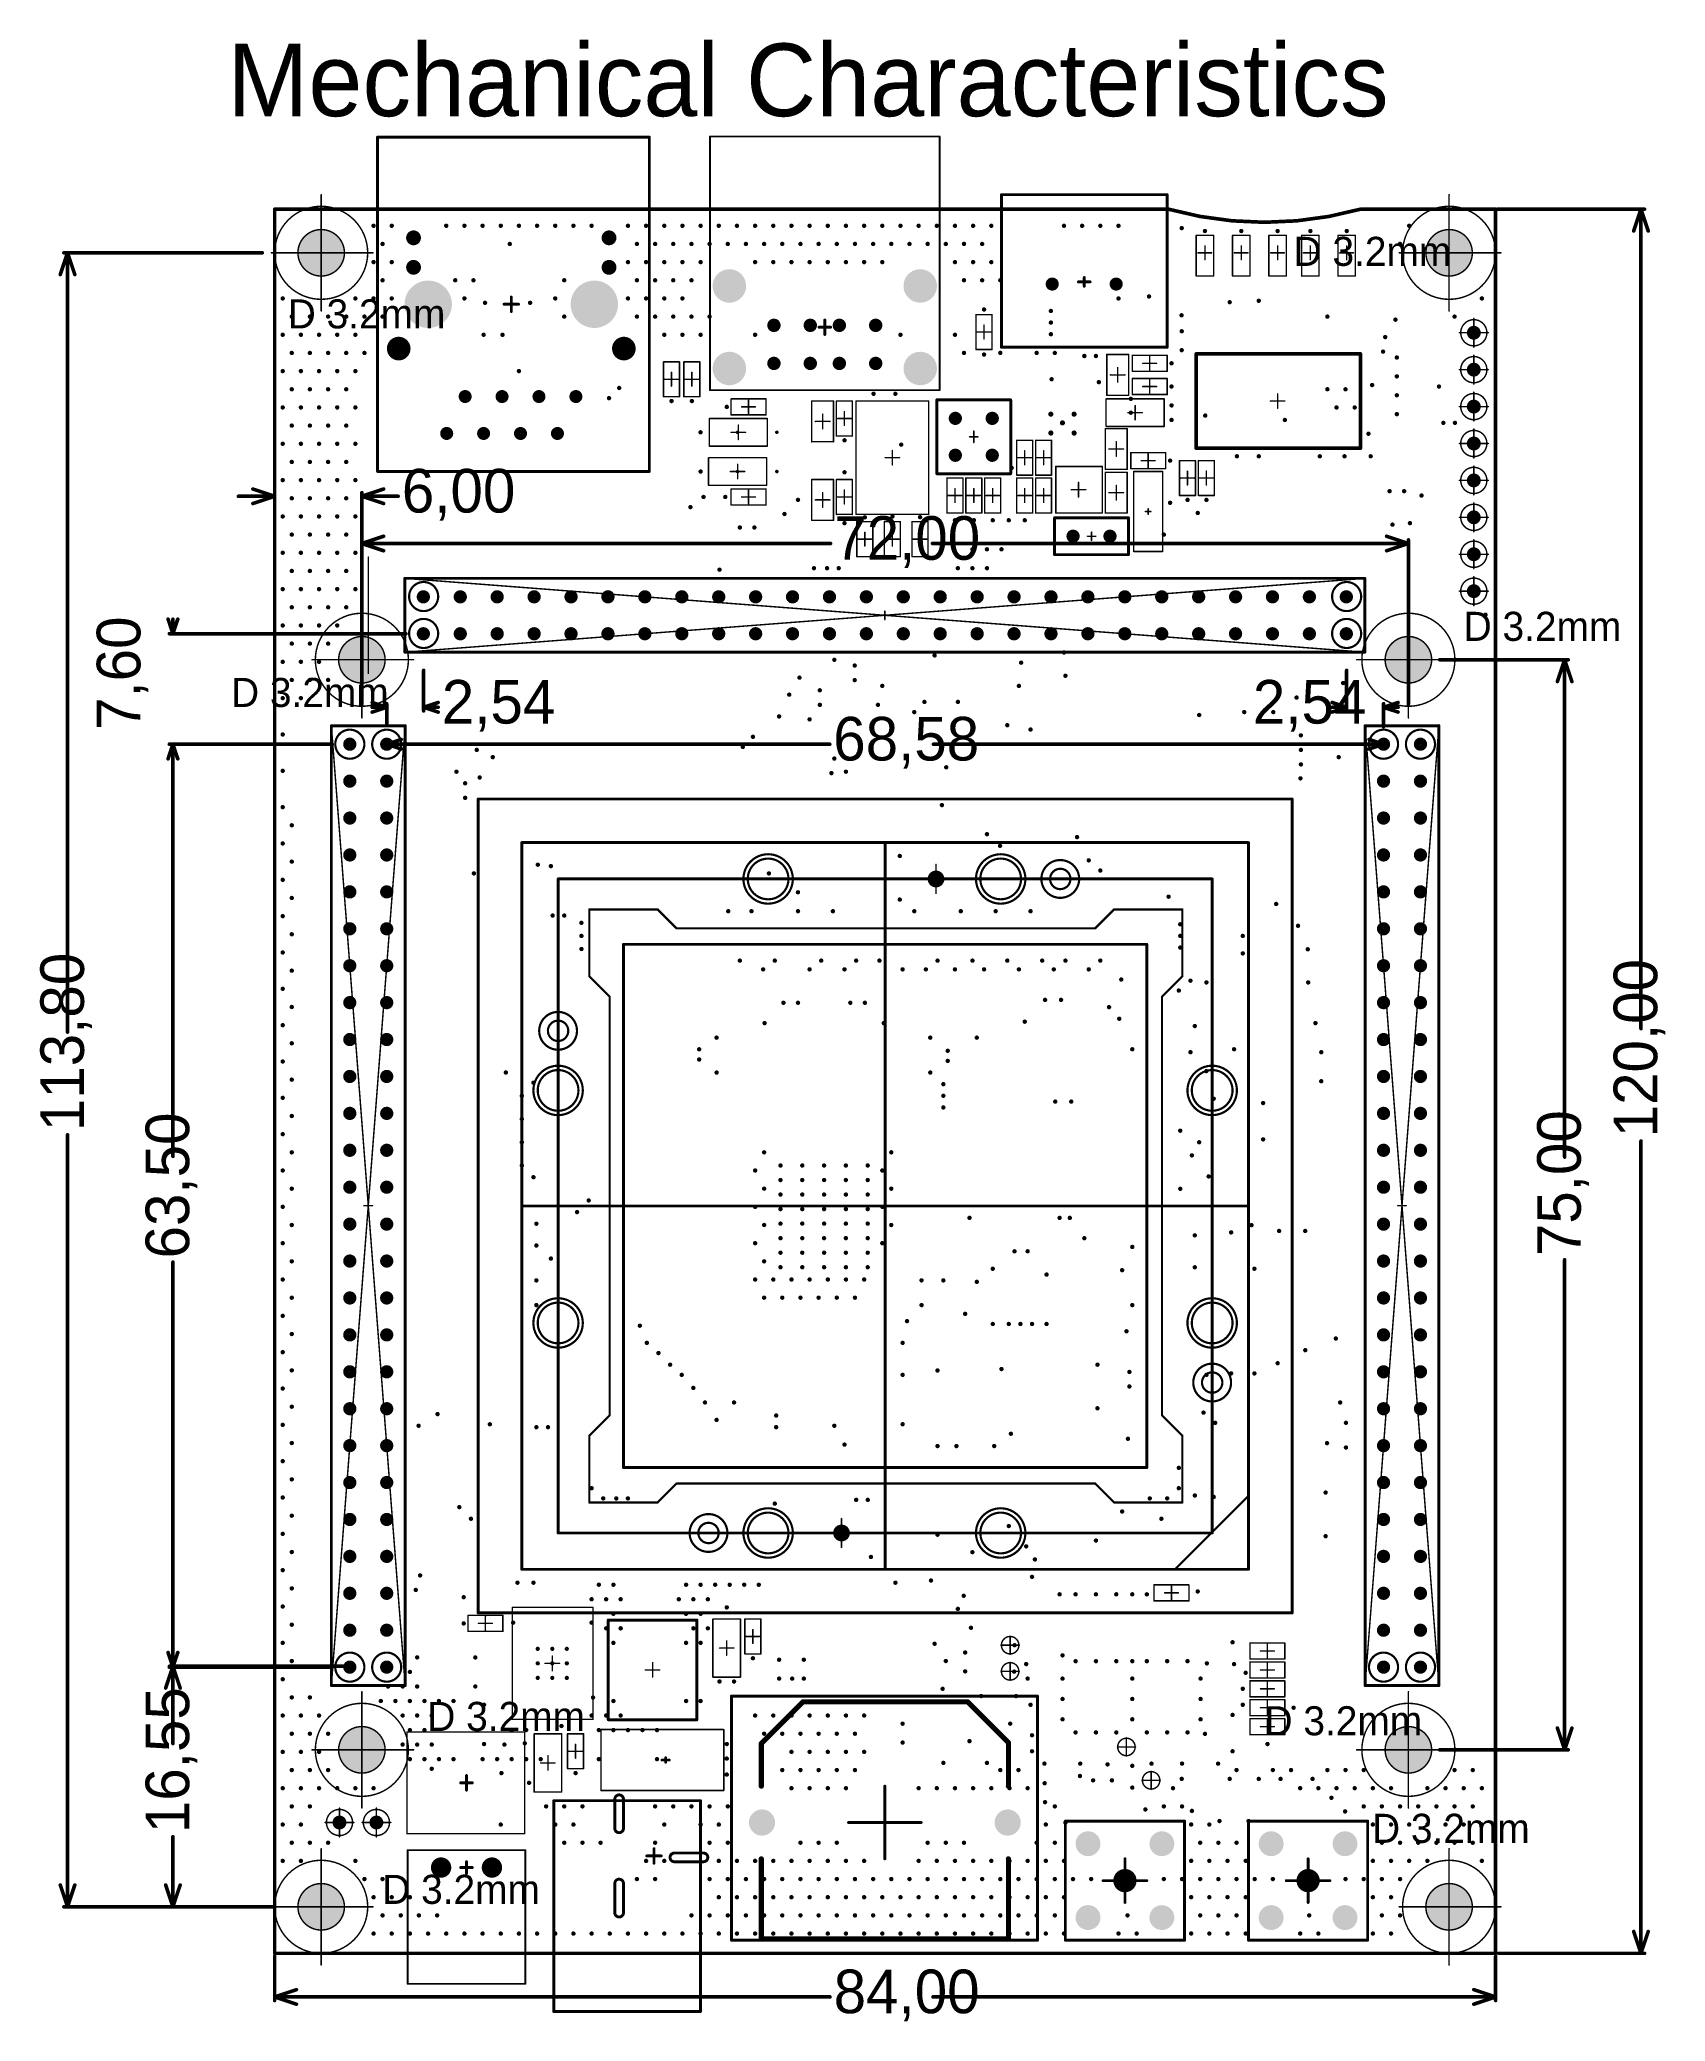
# Model space of a CAD drawing. Header units: millimetres. Extents: x 252 to 364, y 159 to 295.
import ezdxf

# ---------------------------------------------------------------- set-up
doc = ezdxf.new("R2010")
doc.units = ezdxf.units.MM
for name, color, linetype in [('Mechanical15', 56, 'Continuous'), ('Mechanical2', 216, 'Continuous'), ('PadHoleLayer', 156, 'Continuous'), ('ViaHoleLayer', 16, 'Continuous')]:
    doc.layers.add(name, color=color, linetype=linetype)

msp = doc.modelspace()

# ---------------------------------------------------------------- texts
at = {"layer": 'Mechanical2'}
for s, height, rotation, p in [('Mechanical Characteristics', 5, 360, (264.95, 290.04)), ('D 3.2mm', 2, 360, (338.3, 279.74)), ('D 3.2mm', 2, 360, (269.1, 275.44)), ('7,60', 3, 90, (258.96, 247.81)), ('D 3.2mm', 2, 360, (350, 253.94)), ('D 3.2mm', 2, 360, (265.2, 249.39)), ('113,80', 3, 90, (255.08, 220.21)), ('120,00', 3, 90, (363.32, 219.78)), ('63,50', 3, 90, (262.32, 211.45)), ('75,00', 3, 90, (358.06, 211.61)), ('16,55', 3, 90, (262.32, 171.91)), ('D 3.2mm', 2, 360, (278.7, 178.94)), ('D 3.2mm', 2, 360, (336.3, 178.64)), ('D 3.2mm', 2, 360, (343.7, 171.24)), ('D 3.2mm', 2, 360, (275.6, 167.04))]:
    msp.add_text(s, height=height, rotation=rotation, dxfattribs=at).set_placement(p)
for s, p in [('6,00', (276.95, 262.77)), ('72,00', (306.7, 259.52)), ('2,54', (279.7, 248.25)), ('2,54', (335.5, 248.25)), ('68,58', (306.63, 245.71)), ('84,00', (306.66, 159.52))]:
    msp.add_text(s, height=3, dxfattribs=at).set_placement(p)

# ---------------------------------------------------------------- blocks, each defined once
blk = doc.blocks.new('TEST_POINT_THD_D1_8MM_5')
at = {"layer": 'Mechanical15', "const_width": 0.1}
for points in [[(1, 0), (-1, 0)], [(0, 1), (0, -1)]]:
    blk.add_lwpolyline(points, dxfattribs=at)
at = {"layer": 'Mechanical15'}
for points, const_width in [([(-1.02, 0, 1), (-0.98, 0, 1)], 0.05), ([(0.9, 0, 1), (-0.9, 0, 1)], 0.1), ([(-0.92, 0, 1), (-0.88, 0, 1)], 0.05), ([(-0.02, 1, 1), (0.02, 1, 1)], 0.05), ([(0.88, 0, 1), (0.92, 0, 1)], 0.05), ([(0.98, 0, 1), (1.02, 0, 1)], 0.05), ([(-0.02, -1, 1), (0.02, -1, 1)], 0.05)]:
    blk.add_lwpolyline(points, format="xyb", close=True, dxfattribs=dict(at, const_width=const_width))
at = {"layer": 'PadHoleLayer', "const_width": 0.475}
blk.add_lwpolyline([(-0.24, 0, 1), (0.24, 0, 1)], format="xyb", close=True, dxfattribs=at)
blk = doc.blocks.new('HEADER_2X2_2_54MM_THD_6')
at = {"layer": 'Mechanical15'}
for points, const_width in [([(2.54, 2.54), (-2.54, 2.54)], 0.2), ([(-2.54, -2.54), (-2.54, 2.54)], 0.2), ([(2.54, -2.54), (2.54, 2.54)], 0.2), ([(0.4, 0), (-0.4, 0)], 0.1), ([(0, -0.3), (0, 0.3)], 0.1), ([(2.54, -2.54), (-2.54, -2.54)], 0.2)]:
    blk.add_lwpolyline(points, dxfattribs=dict(at, const_width=const_width))
for points, const_width in [([(-2.59, 2.54, 1), (-2.49, 2.54, 1)], 0.1), ([(-2.59, 2.54, 1), (-2.49, 2.54, 1)], 0.1), ([(2.49, 2.54, 1), (2.59, 2.54, 1)], 0.1), ([(2.49, 2.54, 1), (2.59, 2.54, 1)], 0.1), ([(-0.42, 0, 1), (-0.38, 0, 1)], 0.05), ([(-0.02, 0.3, 1), (0.02, 0.3, 1)], 0.05), ([(0.38, 0, 1), (0.42, 0, 1)], 0.05), ([(-0.02, -0.3, 1), (0.02, -0.3, 1)], 0.05), ([(-2.59, -2.54, 1), (-2.49, -2.54, 1)], 0.1), ([(-2.59, -2.54, 1), (-2.49, -2.54, 1)], 0.1), ([(2.49, -2.54, 1), (2.59, -2.54, 1)], 0.1), ([(2.49, -2.54, 1), (2.59, -2.54, 1)], 0.1)]:
    blk.add_lwpolyline(points, format="xyb", close=True, dxfattribs=dict(at, const_width=const_width))
at = {"layer": 'PadHoleLayer', "const_width": 0.45}
for points in [[(-1.5, 1.27, 1), (-1.04, 1.27, 1)], [(1.04, 1.27, 1), (1.5, 1.27, 1)], [(-1.5, -1.27, 1), (-1.04, -1.27, 1)], [(1.04, -1.27, 1), (1.5, -1.27, 1)]]:
    blk.add_lwpolyline(points, format="xyb", close=True, dxfattribs=at)
blk = doc.blocks.new('HEADER_1X2_2_54MM_THD_10')
at = {"layer": 'Mechanical15'}
for points, const_width in [([(-2.54, 1.27), (-2.54, -1.27)], 0.2), ([(2.54, 1.27), (-2.54, 1.27)], 0.2), ([(2.54, 1.27), (2.54, -1.27)], 0.2), ([(0.3, 0), (-0.3, 0)], 0.1), ([(0, 0.3), (0, -0.3)], 0.1), ([(2.54, -1.27), (-2.54, -1.27)], 0.2)]:
    blk.add_lwpolyline(points, dxfattribs=dict(at, const_width=const_width))
for points, const_width in [([(-2.59, 1.27, 1), (-2.49, 1.27, 1)], 0.1), ([(-2.59, 1.27, 1), (-2.49, 1.27, 1)], 0.1), ([(2.49, 1.27, 1), (2.59, 1.27, 1)], 0.1), ([(2.49, 1.27, 1), (2.59, 1.27, 1)], 0.1), ([(-0.32, 0, 1), (-0.28, 0, 1)], 0.05), ([(-0.02, 0.3, 1), (0.02, 0.3, 1)], 0.05), ([(0.28, 0, 1), (0.32, 0, 1)], 0.05), ([(-2.59, -1.27, 1), (-2.49, -1.27, 1)], 0.1), ([(-2.59, -1.27, 1), (-2.49, -1.27, 1)], 0.1), ([(-0.02, -0.3, 1), (0.02, -0.3, 1)], 0.05), ([(2.49, -1.27, 1), (2.59, -1.27, 1)], 0.1), ([(2.49, -1.27, 1), (2.59, -1.27, 1)], 0.1)]:
    blk.add_lwpolyline(points, format="xyb", close=True, dxfattribs=dict(at, const_width=const_width))
at = {"layer": 'PadHoleLayer', "const_width": 0.45}
for points in [[(-1.5, 0, 1), (-1.04, 0, 1)], [(1.04, 0, 1), (1.5, 0, 1)]]:
    blk.add_lwpolyline(points, format="xyb", close=True, dxfattribs=at)
blk = doc.blocks.new('0603__1608__LED_12')
at = {"layer": 'Mechanical15', "const_width": 0.1}
for points in [[(1.6, 0.6), (-1.2, 0.6)], [(-1.2, -0.6), (-1.2, 0.6)], [(0.48, 0), (-0.47, 0)], [(0, -0.48), (0, 0.47)], [(1.6, -0.6), (1.6, 0.6)], [(1.6, -0.6), (-1.2, -0.6)]]:
    blk.add_lwpolyline(points, dxfattribs=at)
at = {"layer": 'Mechanical15', "const_width": 0.05}
for points in [[(-1.22, 0.6, 1), (-1.17, 0.6, 1)], [(-1.22, 0.6, 1), (-1.17, 0.6, 1)], [(-0.5, 0, 1), (-0.45, 0, 1)], [(-0.02, 0.47, 1), (0.03, 0.47, 1)], [(0.45, 0, 1), (0.5, 0, 1)], [(1.58, 0.6, 1), (1.62, 0.6, 1)], [(1.58, 0.6, 1), (1.62, 0.6, 1)], [(-1.22, -0.6, 1), (-1.17, -0.6, 1)], [(-1.22, -0.6, 1), (-1.17, -0.6, 1)], [(-0.02, -0.48, 1), (0.03, -0.48, 1)], [(1.58, -0.6, 1), (1.62, -0.6, 1)], [(1.58, -0.6, 1), (1.62, -0.6, 1)]]:
    blk.add_lwpolyline(points, format="xyb", close=True, dxfattribs=at)
blk = doc.blocks.new('0603__1608__13')
at = {"layer": 'Mechanical15', "const_width": 0.1}
for points in [[(1.2, 0.55), (-1.2, 0.55)], [(-1.2, -0.55), (-1.2, 0.55)], [(1.2, 0.55), (-1.2, 0.55)], [(0.48, 0), (-0.47, 0)], [(0, -0.47), (0, 0.48)], [(1.2, -0.55), (1.2, 0.55)], [(1.2, -0.55), (-1.2, -0.55)]]:
    blk.add_lwpolyline(points, dxfattribs=at)
at = {"layer": 'Mechanical15', "const_width": 0.05}
for points in [[(-1.22, 0.55, 1), (-1.17, 0.55, 1)], [(-1.22, 0.55, 1), (-1.17, 0.55, 1)], [(-1.22, 0.55, 1), (-1.17, 0.55, 1)], [(-0.5, 0, 1), (-0.45, 0, 1)], [(-0.02, 0.48, 1), (0.03, 0.48, 1)], [(0.45, 0, 1), (0.5, 0, 1)], [(1.18, 0.55, 1), (1.23, 0.55, 1)], [(1.18, 0.55, 1), (1.23, 0.55, 1)], [(1.18, 0.55, 1), (1.23, 0.55, 1)], [(-1.22, -0.55, 1), (-1.17, -0.55, 1)], [(-1.22, -0.55, 1), (-1.17, -0.55, 1)], [(-0.02, -0.47, 1), (0.03, -0.47, 1)], [(1.18, -0.55, 1), (1.23, -0.55, 1)], [(1.18, -0.55, 1), (1.23, -0.55, 1)]]:
    blk.add_lwpolyline(points, format="xyb", close=True, dxfattribs=at)
blk = doc.blocks.new('0603__1608__14')
at = {"layer": 'Mechanical15', "const_width": 0.1}
for points in [[(1.2, 0.55), (-1.2, 0.55)], [(-1.2, -0.55), (-1.2, 0.55)], [(1.2, 0.55), (-1.2, 0.55)], [(0.48, 0), (-0.47, 0)], [(0, -0.47), (0, 0.48)], [(1.2, -0.55), (1.2, 0.55)], [(1.2, -0.55), (-1.2, -0.55)]]:
    blk.add_lwpolyline(points, dxfattribs=at)
at = {"layer": 'Mechanical15', "const_width": 0.05}
for points in [[(-1.22, 0.55, 1), (-1.17, 0.55, 1)], [(-1.22, 0.55, 1), (-1.17, 0.55, 1)], [(-1.22, 0.55, 1), (-1.17, 0.55, 1)], [(-0.5, 0, 1), (-0.45, 0, 1)], [(-0.02, 0.48, 1), (0.03, 0.48, 1)], [(0.45, 0, 1), (0.5, 0, 1)], [(1.18, 0.55, 1), (1.23, 0.55, 1)], [(1.18, 0.55, 1), (1.23, 0.55, 1)], [(1.18, 0.55, 1), (1.23, 0.55, 1)], [(-1.22, -0.55, 1), (-1.17, -0.55, 1)], [(-1.22, -0.55, 1), (-1.17, -0.55, 1)], [(-0.02, -0.47, 1), (0.03, -0.47, 1)], [(1.18, -0.55, 1), (1.23, -0.55, 1)], [(1.18, -0.55, 1), (1.23, -0.55, 1)]]:
    blk.add_lwpolyline(points, format="xyb", close=True, dxfattribs=at)
blk = doc.blocks.new('0805__2012__15')
at = {"layer": 'Mechanical15', "const_width": 0.1}
for points in [[(-1.4, 0.75), (-1.4, -0.75)], [(-1.4, 0.75), (1.4, 0.75)], [(-0.5, 0), (0.5, 0)], [(0, 0.5), (0, -0.5)], [(1.4, 0.75), (1.4, -0.75)], [(-1.4, -0.75), (1.4, -0.75)]]:
    blk.add_lwpolyline(points, dxfattribs=at)
at = {"layer": 'Mechanical15', "const_width": 0.05}
for points in [[(-1.42, 0.75, 1), (-1.37, 0.75, 1)], [(-1.42, 0.75, 1), (-1.37, 0.75, 1)], [(-0.52, 0, 1), (-0.48, 0, 1)], [(-0.02, 0.5, 1), (0.03, 0.5, 1)], [(0.48, 0, 1), (0.53, 0, 1)], [(1.38, 0.75, 1), (1.43, 0.75, 1)], [(1.38, 0.75, 1), (1.43, 0.75, 1)], [(-1.42, -0.75, 1), (-1.37, -0.75, 1)], [(-1.42, -0.75, 1), (-1.37, -0.75, 1)], [(-0.02, -0.5, 1), (0.03, -0.5, 1)], [(1.38, -0.75, 1), (1.43, -0.75, 1)], [(1.38, -0.75, 1), (1.43, -0.75, 1)]]:
    blk.add_lwpolyline(points, format="xyb", close=True, dxfattribs=at)
blk = doc.blocks.new('0805__2012__16')
at = {"layer": 'Mechanical15', "const_width": 0.1}
for points in [[(-1.4, -0.75), (-1.4, 0.75)], [(1.4, 0.75), (-1.4, 0.75)], [(0.5, 0), (-0.5, 0)], [(0, -0.5), (0, 0.5)], [(1.4, -0.75), (1.4, 0.75)], [(1.4, -0.75), (-1.4, -0.75)]]:
    blk.add_lwpolyline(points, dxfattribs=at)
at = {"layer": 'Mechanical15', "const_width": 0.05}
for points in [[(-1.42, 0.75, 1), (-1.37, 0.75, 1)], [(-1.42, 0.75, 1), (-1.37, 0.75, 1)], [(-0.52, 0, 1), (-0.48, 0, 1)], [(-0.02, 0.5, 1), (0.03, 0.5, 1)], [(0.48, 0, 1), (0.53, 0, 1)], [(1.38, 0.75, 1), (1.43, 0.75, 1)], [(1.38, 0.75, 1), (1.43, 0.75, 1)], [(-1.42, -0.75, 1), (-1.37, -0.75, 1)], [(-1.42, -0.75, 1), (-1.37, -0.75, 1)], [(-0.02, -0.5, 1), (0.03, -0.5, 1)], [(1.38, -0.75, 1), (1.43, -0.75, 1)], [(1.38, -0.75, 1), (1.43, -0.75, 1)]]:
    blk.add_lwpolyline(points, format="xyb", close=True, dxfattribs=at)
blk = doc.blocks.new('0603__1608__27')
at = {"layer": 'Mechanical15', "const_width": 0.1}
for points in [[(-1.2, 0.55), (1.2, 0.55)], [(-1.2, 0.55), (-1.2, -0.55)], [(-1.2, 0.55), (1.2, 0.55)], [(-0.47, 0), (0.48, 0)], [(0, 0.48), (0, -0.47)], [(1.2, 0.55), (1.2, -0.55)], [(-1.2, -0.55), (1.2, -0.55)]]:
    blk.add_lwpolyline(points, dxfattribs=at)
at = {"layer": 'Mechanical15', "const_width": 0.05}
for points in [[(-1.22, 0.55, 1), (-1.17, 0.55, 1)], [(-1.22, 0.55, 1), (-1.17, 0.55, 1)], [(-1.22, 0.55, 1), (-1.17, 0.55, 1)], [(-0.5, 0, 1), (-0.45, 0, 1)], [(-0.02, 0.48, 1), (0.03, 0.48, 1)], [(0.45, 0, 1), (0.5, 0, 1)], [(1.18, 0.55, 1), (1.23, 0.55, 1)], [(1.18, 0.55, 1), (1.23, 0.55, 1)], [(1.18, 0.55, 1), (1.23, 0.55, 1)], [(-1.22, -0.55, 1), (-1.17, -0.55, 1)], [(-1.22, -0.55, 1), (-1.17, -0.55, 1)], [(-0.02, -0.47, 1), (0.03, -0.47, 1)], [(1.18, -0.55, 1), (1.23, -0.55, 1)], [(1.18, -0.55, 1), (1.23, -0.55, 1)]]:
    blk.add_lwpolyline(points, format="xyb", close=True, dxfattribs=at)
blk = doc.blocks.new('0603__1608__28')
at = {"layer": 'Mechanical15', "const_width": 0.1}
for points in [[(-1.2, 0.55), (1.2, 0.55)], [(-1.2, 0.55), (-1.2, -0.55)], [(-1.2, 0.55), (1.2, 0.55)], [(-0.47, 0), (0.48, 0)], [(0, 0.48), (0, -0.47)], [(1.2, 0.55), (1.2, -0.55)], [(-1.2, -0.55), (1.2, -0.55)]]:
    blk.add_lwpolyline(points, dxfattribs=at)
at = {"layer": 'Mechanical15', "const_width": 0.05}
for points in [[(-1.22, 0.55, 1), (-1.17, 0.55, 1)], [(-1.22, 0.55, 1), (-1.17, 0.55, 1)], [(-1.22, 0.55, 1), (-1.17, 0.55, 1)], [(-0.5, 0, 1), (-0.45, 0, 1)], [(-0.02, 0.48, 1), (0.03, 0.48, 1)], [(0.45, 0, 1), (0.5, 0, 1)], [(1.18, 0.55, 1), (1.23, 0.55, 1)], [(1.18, 0.55, 1), (1.23, 0.55, 1)], [(1.18, 0.55, 1), (1.23, 0.55, 1)], [(-1.22, -0.55, 1), (-1.17, -0.55, 1)], [(-1.22, -0.55, 1), (-1.17, -0.55, 1)], [(-0.02, -0.47, 1), (0.03, -0.47, 1)], [(1.18, -0.55, 1), (1.23, -0.55, 1)], [(1.18, -0.55, 1), (1.23, -0.55, 1)]]:
    blk.add_lwpolyline(points, format="xyb", close=True, dxfattribs=at)
blk = doc.blocks.new('0603__1608__29')
at = {"layer": 'Mechanical15', "const_width": 0.1}
for points in [[(-1.2, 0.55), (1.2, 0.55)], [(-1.2, 0.55), (-1.2, -0.55)], [(-1.2, 0.55), (1.2, 0.55)], [(-0.47, 0), (0.48, 0)], [(0, 0.48), (0, -0.47)], [(1.2, 0.55), (1.2, -0.55)], [(-1.2, -0.55), (1.2, -0.55)]]:
    blk.add_lwpolyline(points, dxfattribs=at)
at = {"layer": 'Mechanical15', "const_width": 0.05}
for points in [[(-1.22, 0.55, 1), (-1.17, 0.55, 1)], [(-1.22, 0.55, 1), (-1.17, 0.55, 1)], [(-1.22, 0.55, 1), (-1.17, 0.55, 1)], [(-0.5, 0, 1), (-0.45, 0, 1)], [(-0.02, 0.48, 1), (0.03, 0.48, 1)], [(0.45, 0, 1), (0.5, 0, 1)], [(1.18, 0.55, 1), (1.23, 0.55, 1)], [(1.18, 0.55, 1), (1.23, 0.55, 1)], [(1.18, 0.55, 1), (1.23, 0.55, 1)], [(-1.22, -0.55, 1), (-1.17, -0.55, 1)], [(-1.22, -0.55, 1), (-1.17, -0.55, 1)], [(-0.02, -0.47, 1), (0.03, -0.47, 1)], [(1.18, -0.55, 1), (1.23, -0.55, 1)], [(1.18, -0.55, 1), (1.23, -0.55, 1)]]:
    blk.add_lwpolyline(points, format="xyb", close=True, dxfattribs=at)
blk = doc.blocks.new('0603__1608__31')
at = {"layer": 'Mechanical15', "const_width": 0.1}
for points in [[(1.2, 0.55), (-1.2, 0.55)], [(-1.2, -0.55), (-1.2, 0.55)], [(1.2, 0.55), (-1.2, 0.55)], [(0.48, 0), (-0.47, 0)], [(0, -0.47), (0, 0.48)], [(1.2, -0.55), (1.2, 0.55)], [(1.2, -0.55), (-1.2, -0.55)]]:
    blk.add_lwpolyline(points, dxfattribs=at)
at = {"layer": 'Mechanical15', "const_width": 0.05}
for points in [[(-1.22, 0.55, 1), (-1.17, 0.55, 1)], [(-1.22, 0.55, 1), (-1.17, 0.55, 1)], [(-1.22, 0.55, 1), (-1.17, 0.55, 1)], [(-0.5, 0, 1), (-0.45, 0, 1)], [(-0.02, 0.48, 1), (0.03, 0.48, 1)], [(0.45, 0, 1), (0.5, 0, 1)], [(1.18, 0.55, 1), (1.23, 0.55, 1)], [(1.18, 0.55, 1), (1.23, 0.55, 1)], [(1.18, 0.55, 1), (1.23, 0.55, 1)], [(-1.22, -0.55, 1), (-1.17, -0.55, 1)], [(-1.22, -0.55, 1), (-1.17, -0.55, 1)], [(-0.02, -0.47, 1), (0.03, -0.47, 1)], [(1.18, -0.55, 1), (1.23, -0.55, 1)], [(1.18, -0.55, 1), (1.23, -0.55, 1)]]:
    blk.add_lwpolyline(points, format="xyb", close=True, dxfattribs=at)
blk = doc.blocks.new('0603__1608__32')
at = {"layer": 'Mechanical15', "const_width": 0.1}
for points in [[(1.2, 0.55), (-1.2, 0.55)], [(-1.2, 0.55), (-1.2, -0.55)], [(1.2, 0.55), (-1.2, 0.55)], [(0.48, 0), (-0.47, 0)], [(0, 0.48), (0, -0.47)], [(1.2, 0.55), (1.2, -0.55)], [(1.2, -0.55), (-1.2, -0.55)]]:
    blk.add_lwpolyline(points, dxfattribs=at)
at = {"layer": 'Mechanical15', "const_width": 0.05}
for points in [[(-1.22, 0.55, 1), (-1.17, 0.55, 1)], [(-1.22, 0.55, 1), (-1.17, 0.55, 1)], [(-1.22, 0.55, 1), (-1.17, 0.55, 1)], [(-0.5, 0, 1), (-0.45, 0, 1)], [(-0.02, 0.48, 1), (0.03, 0.48, 1)], [(0.45, 0, 1), (0.5, 0, 1)], [(1.18, 0.55, 1), (1.23, 0.55, 1)], [(1.18, 0.55, 1), (1.23, 0.55, 1)], [(1.18, 0.55, 1), (1.23, 0.55, 1)], [(-1.22, -0.55, 1), (-1.17, -0.55, 1)], [(-1.22, -0.55, 1), (-1.17, -0.55, 1)], [(-0.02, -0.47, 1), (0.03, -0.47, 1)], [(1.18, -0.55, 1), (1.23, -0.55, 1)], [(1.18, -0.55, 1), (1.23, -0.55, 1)]]:
    blk.add_lwpolyline(points, format="xyb", close=True, dxfattribs=at)
blk = doc.blocks.new('0603__1608__33')
at = {"layer": 'Mechanical15', "const_width": 0.1}
for points in [[(-1.2, 0.55), (1.2, 0.55)], [(-1.2, 0.55), (-1.2, -0.55)], [(-1.2, 0.55), (1.2, 0.55)], [(-0.47, 0), (0.48, 0)], [(0, 0.48), (0, -0.47)], [(1.2, 0.55), (1.2, -0.55)], [(-1.2, -0.55), (1.2, -0.55)]]:
    blk.add_lwpolyline(points, dxfattribs=at)
at = {"layer": 'Mechanical15', "const_width": 0.05}
for points in [[(-1.22, 0.55, 1), (-1.17, 0.55, 1)], [(-1.22, 0.55, 1), (-1.17, 0.55, 1)], [(-1.22, 0.55, 1), (-1.17, 0.55, 1)], [(-0.5, 0, 1), (-0.45, 0, 1)], [(-0.02, 0.48, 1), (0.03, 0.48, 1)], [(0.45, 0, 1), (0.5, 0, 1)], [(1.18, 0.55, 1), (1.23, 0.55, 1)], [(1.18, 0.55, 1), (1.23, 0.55, 1)], [(1.18, 0.55, 1), (1.23, 0.55, 1)], [(-1.22, -0.55, 1), (-1.17, -0.55, 1)], [(-1.22, -0.55, 1), (-1.17, -0.55, 1)], [(-0.02, -0.47, 1), (0.03, -0.47, 1)], [(1.18, -0.55, 1), (1.23, -0.55, 1)], [(1.18, -0.55, 1), (1.23, -0.55, 1)]]:
    blk.add_lwpolyline(points, format="xyb", close=True, dxfattribs=at)
blk = doc.blocks.new('0603__1608__34')
at = {"layer": 'Mechanical15', "const_width": 0.1}
for points in [[(-1.2, 0.55), (1.2, 0.55)], [(-1.2, -0.55), (-1.2, 0.55)], [(-1.2, 0.55), (1.2, 0.55)], [(-0.47, 0), (0.48, 0)], [(0, -0.47), (0, 0.48)], [(1.2, -0.55), (1.2, 0.55)], [(-1.2, -0.55), (1.2, -0.55)]]:
    blk.add_lwpolyline(points, dxfattribs=at)
at = {"layer": 'Mechanical15', "const_width": 0.05}
for points in [[(-1.22, 0.55, 1), (-1.17, 0.55, 1)], [(-1.22, 0.55, 1), (-1.17, 0.55, 1)], [(-1.22, 0.55, 1), (-1.17, 0.55, 1)], [(-0.5, 0, 1), (-0.45, 0, 1)], [(-0.02, 0.48, 1), (0.03, 0.48, 1)], [(0.45, 0, 1), (0.5, 0, 1)], [(1.18, 0.55, 1), (1.23, 0.55, 1)], [(1.18, 0.55, 1), (1.23, 0.55, 1)], [(1.18, 0.55, 1), (1.23, 0.55, 1)], [(-1.22, -0.55, 1), (-1.17, -0.55, 1)], [(-1.22, -0.55, 1), (-1.17, -0.55, 1)], [(-0.02, -0.47, 1), (0.03, -0.47, 1)], [(1.18, -0.55, 1), (1.23, -0.55, 1)], [(1.18, -0.55, 1), (1.23, -0.55, 1)]]:
    blk.add_lwpolyline(points, format="xyb", close=True, dxfattribs=at)
blk = doc.blocks.new('1206__3216__35')
at = {"layer": 'Mechanical15', "const_width": 0.1}
for points in [[(-2, -0.95), (-2, 0.95)], [(-2, 0.95), (2, 0.95)], [(-0.5, 0), (0.5, 0)], [(0, -0.5), (0, 0.5)], [(2, -0.95), (2, 0.95)], [(-2, -0.95), (2, -0.95)]]:
    blk.add_lwpolyline(points, dxfattribs=at)
at = {"layer": 'Mechanical15', "const_width": 0.05}
for points in [[(-2.02, 0.95, 1), (-1.98, 0.95, 1)], [(-2.02, 0.95, 1), (-1.98, 0.95, 1)], [(-0.52, 0, 1), (-0.48, 0, 1)], [(-0.02, 0.5, 1), (0.02, 0.5, 1)], [(0.48, 0, 1), (0.52, 0, 1)], [(1.98, 0.95, 1), (2.02, 0.95, 1)], [(1.98, 0.95, 1), (2.02, 0.95, 1)], [(-2.02, -0.95, 1), (-1.98, -0.95, 1)], [(-2.02, -0.95, 1), (-1.98, -0.95, 1)], [(-0.02, -0.5, 1), (0.02, -0.5, 1)], [(1.98, -0.95, 1), (2.02, -0.95, 1)], [(1.98, -0.95, 1), (2.02, -0.95, 1)]]:
    blk.add_lwpolyline(points, format="xyb", close=True, dxfattribs=at)
blk = doc.blocks.new('RJ45_LAN_TRANSFORMER_HORIZONTAL_37')
at = {"layer": 'Mechanical15', "const_width": 0.2}
for points in [[(-9.2, 11.5), (9.5, 11.5)], [(-9.2, -2.76), (-9.2, 11.5)], [(9.5, -3.06), (9.5, 11.5)], [(-0.5, 0), (0.5, 0)], [(0, -0.5), (0, 0.5)], [(-9.2, -11.5), (-9.2, -2.76)], [(9.5, -11.5), (9.5, -3.06)], [(-9.2, -11.5), (9.5, -11.5)]]:
    blk.add_lwpolyline(points, dxfattribs=at)
at = {"layer": 'Mechanical15', "const_width": 0.1}
for points in [[(-9.25, 11.5, 1), (-9.15, 11.5, 1)], [(-9.25, 11.5, 1), (-9.15, 11.5, 1)], [(9.45, 11.5, 1), (9.55, 11.5, 1)], [(9.45, 11.5, 1), (9.55, 11.5, 1)], [(-0.55, 0, 1), (-0.45, 0, 1)], [(-0.05, 0.5, 1), (0.05, 0.5, 1)], [(0.45, 0, 1), (0.55, 0, 1)], [(-0.05, -0.5, 1), (0.05, -0.5, 1)], [(-9.25, -2.76, 1), (-9.15, -2.76, 1)], [(-9.25, -2.76, 1), (-9.15, -2.76, 1)], [(9.45, -3.06, 1), (9.55, -3.06, 1)], [(9.45, -3.06, 1), (9.55, -3.06, 1)], [(-9.25, -11.5, 1), (-9.15, -11.5, 1)], [(-9.25, -11.5, 1), (-9.15, -11.5, 1)], [(9.45, -11.5, 1), (9.55, -11.5, 1)], [(9.45, -11.5, 1), (9.55, -11.5, 1)]]:
    blk.add_lwpolyline(points, format="xyb", close=True, dxfattribs=at)
at = {"layer": 'PadHoleLayer'}
for points, const_width in [([(-6.98, 4.57, 1), (-6.47, 4.57, 1)], 0.51), ([(6.47, 4.57, 1), (6.98, 4.57, 1)], 0.51), ([(-6.98, 2.54, 1), (-6.47, 2.54, 1)], 0.51), ([(6.47, 2.54, 1), (6.98, 2.54, 1)], 0.51), ([(-6.53, 0, 1), (-4.9, 0, 1)], 1.63), ([(4.9, 0, 1), (6.53, 0, 1)], 1.63), ([(-8.15, -3.05, 1), (-7.34, -3.05, 1)], 0.815), ([(7.34, -3.05, 1), (8.15, -3.05, 1)], 0.815), ([(-3.4, -6.35, 1), (-2.95, -6.35, 1)], 0.445), ([(-0.86, -6.35, 1), (-0.41, -6.35, 1)], 0.445), ([(1.68, -6.35, 1), (2.13, -6.35, 1)], 0.445), ([(4.22, -6.35, 1), (4.67, -6.35, 1)], 0.445), ([(-4.67, -8.89, 1), (-4.22, -8.89, 1)], 0.445), ([(-2.13, -8.89, 1), (-1.68, -8.89, 1)], 0.445), ([(0.41, -8.89, 1), (0.86, -8.89, 1)], 0.445), ([(2.95, -8.89, 1), (3.4, -8.89, 1)], 0.445)]:
    blk.add_lwpolyline(points, format="xyb", close=True, dxfattribs=dict(at, const_width=const_width))
blk = doc.blocks.new('SMA_JACK_FEMALE_5_08MM_THD_38')
at = {"layer": 'Mechanical15', "const_width": 0.2}
for points in [[(-4.1, -4.1), (-4.1, 4.1)], [(-4.1, 4.1), (4.1, 4.1)], [(4.1, -4.1), (4.1, 4.1)], [(0, -1.5), (0, 1.5)], [(-1.5, 0), (1.5, 0)], [(-4.1, -4.1), (4.1, -4.1)]]:
    blk.add_lwpolyline(points, dxfattribs=at)
at = {"layer": 'Mechanical15', "const_width": 0.1}
for points in [[(-4.15, 4.1, 1), (-4.05, 4.1, 1)], [(-4.15, 4.1, 1), (-4.05, 4.1, 1)], [(4.05, 4.1, 1), (4.15, 4.1, 1)], [(4.05, 4.1, 1), (4.15, 4.1, 1)], [(-0.05, 1.5, 1), (0.05, 1.5, 1)], [(-1.55, 0, 1), (-1.45, 0, 1)], [(1.45, 0, 1), (1.55, 0, 1)], [(-0.05, -1.5, 1), (0.05, -1.5, 1)], [(-4.15, -4.1, 1), (-4.05, -4.1, 1)], [(-4.15, -4.1, 1), (-4.05, -4.1, 1)], [(4.05, -4.1, 1), (4.15, -4.1, 1)], [(4.05, -4.1, 1), (4.15, -4.1, 1)]]:
    blk.add_lwpolyline(points, format="xyb", close=True, dxfattribs=at)
at = {"layer": 'PadHoleLayer'}
for points, const_width in [([(-2.97, 2.54, 1), (-2.11, 2.54, 1)], 0.85), ([(2.11, 2.54, 1), (2.97, 2.54, 1)], 0.85), ([(-0.4, 0, 1), (0.4, 0, 1)], 0.8), ([(-2.97, -2.54, 1), (-2.11, -2.54, 1)], 0.85), ([(2.11, -2.54, 1), (2.97, -2.54, 1)], 0.85)]:
    blk.add_lwpolyline(points, format="xyb", close=True, dxfattribs=dict(at, const_width=const_width))
blk = doc.blocks.new('SOT_23_39')
at = {"layer": 'Mechanical15', "const_width": 0.1}
for points in [[(-1.64, 1.6), (-1.64, -1.6)], [(1.56, 1.6), (-1.64, 1.6)], [(1.56, 1.6), (1.56, -1.6)], [(0.5, 0), (-0.5, 0)], [(0, 0.5), (0, -0.5)], [(1.56, -1.6), (-1.64, -1.6)]]:
    blk.add_lwpolyline(points, dxfattribs=at)
at = {"layer": 'Mechanical15', "const_width": 0.05}
for points in [[(-1.66, 1.6, 1), (-1.61, 1.6, 1)], [(-1.66, 1.6, 1), (-1.61, 1.6, 1)], [(1.54, 1.6, 1), (1.59, 1.6, 1)], [(1.54, 1.6, 1), (1.59, 1.6, 1)], [(-0.53, 0, 1), (-0.48, 0, 1)], [(-0.03, 0.5, 1), (0.02, 0.5, 1)], [(0.48, 0, 1), (0.52, 0, 1)], [(-0.03, -0.5, 1), (0.02, -0.5, 1)], [(-1.66, -1.6, 1), (-1.61, -1.6, 1)], [(-1.66, -1.6, 1), (-1.61, -1.6, 1)], [(1.54, -1.6, 1), (1.59, -1.6, 1)], [(1.54, -1.6, 1), (1.59, -1.6, 1)]]:
    blk.add_lwpolyline(points, format="xyb", close=True, dxfattribs=at)
blk = doc.blocks.new('0603__1608__48')
at = {"layer": 'Mechanical15', "const_width": 0.1}
for points in [[(1.2, 0.55), (-1.2, 0.55)], [(-1.2, 0.55), (-1.2, -0.55)], [(1.2, 0.55), (-1.2, 0.55)], [(0.48, 0), (-0.47, 0)], [(0, 0.48), (0, -0.47)], [(1.2, 0.55), (1.2, -0.55)], [(1.2, -0.55), (-1.2, -0.55)]]:
    blk.add_lwpolyline(points, dxfattribs=at)
at = {"layer": 'Mechanical15', "const_width": 0.05}
for points in [[(-1.22, 0.55, 1), (-1.17, 0.55, 1)], [(-1.22, 0.55, 1), (-1.17, 0.55, 1)], [(-1.22, 0.55, 1), (-1.17, 0.55, 1)], [(-0.5, 0, 1), (-0.45, 0, 1)], [(-0.02, 0.48, 1), (0.03, 0.48, 1)], [(0.45, 0, 1), (0.5, 0, 1)], [(1.18, 0.55, 1), (1.23, 0.55, 1)], [(1.18, 0.55, 1), (1.23, 0.55, 1)], [(1.18, 0.55, 1), (1.23, 0.55, 1)], [(-1.22, -0.55, 1), (-1.17, -0.55, 1)], [(-1.22, -0.55, 1), (-1.17, -0.55, 1)], [(-0.02, -0.47, 1), (0.03, -0.47, 1)], [(1.18, -0.55, 1), (1.23, -0.55, 1)], [(1.18, -0.55, 1), (1.23, -0.55, 1)]]:
    blk.add_lwpolyline(points, format="xyb", close=True, dxfattribs=at)
blk = doc.blocks.new('CAP_6X6_D8_SMD_64')
at = {"layer": 'Mechanical15'}
for points, const_width in [([(-3.5, -4.1), (-3.5, 4)], 0.1), ([(3.5, 4), (-3.5, 4)], 0.1), ([(3.5, -4.1), (3.5, 4)], 0.1), ([(0.5, 0), (-0.5, 0)], 0.2), ([(0, -0.4), (0, 0.4)], 0.2), ([(3.5, -4.1), (-3.5, -4.1)], 0.1)]:
    blk.add_lwpolyline(points, dxfattribs=dict(at, const_width=const_width))
for points, const_width in [([(-3.52, 4, 1), (-3.48, 4, 1)], 0.05), ([(-3.52, 4, 1), (-3.48, 4, 1)], 0.05), ([(3.48, 4, 1), (3.52, 4, 1)], 0.05), ([(3.48, 4, 1), (3.52, 4, 1)], 0.05), ([(-0.55, 0, 1), (-0.45, 0, 1)], 0.1), ([(-0.05, 0.4, 1), (0.05, 0.4, 1)], 0.1), ([(0.45, 0, 1), (0.55, 0, 1)], 0.1), ([(-0.05, -0.4, 1), (0.05, -0.4, 1)], 0.1), ([(-3.52, -4.1, 1), (-3.48, -4.1, 1)], 0.05), ([(-3.52, -4.1, 1), (-3.48, -4.1, 1)], 0.05), ([(3.48, -4.1, 1), (3.52, -4.1, 1)], 0.05), ([(3.48, -4.1, 1), (3.52, -4.1, 1)], 0.05)]:
    blk.add_lwpolyline(points, format="xyb", close=True, dxfattribs=dict(at, const_width=const_width))
blk = doc.blocks.new('0603__1608__66')
at = {"layer": 'Mechanical15', "const_width": 0.1}
for points in [[(-1.2, 0.55), (1.2, 0.55)], [(-1.2, 0.55), (-1.2, -0.55)], [(-1.2, 0.55), (1.2, 0.55)], [(-0.47, 0), (0.48, 0)], [(0, 0.48), (0, -0.47)], [(1.2, 0.55), (1.2, -0.55)], [(-1.2, -0.55), (1.2, -0.55)]]:
    blk.add_lwpolyline(points, dxfattribs=at)
at = {"layer": 'Mechanical15', "const_width": 0.05}
for points in [[(-1.22, 0.55, 1), (-1.17, 0.55, 1)], [(-1.22, 0.55, 1), (-1.17, 0.55, 1)], [(-1.22, 0.55, 1), (-1.17, 0.55, 1)], [(-0.5, 0, 1), (-0.45, 0, 1)], [(-0.02, 0.48, 1), (0.03, 0.48, 1)], [(0.45, 0, 1), (0.5, 0, 1)], [(1.18, 0.55, 1), (1.23, 0.55, 1)], [(1.18, 0.55, 1), (1.23, 0.55, 1)], [(1.18, 0.55, 1), (1.23, 0.55, 1)], [(-1.22, -0.55, 1), (-1.17, -0.55, 1)], [(-1.22, -0.55, 1), (-1.17, -0.55, 1)], [(-0.02, -0.47, 1), (0.03, -0.47, 1)], [(1.18, -0.55, 1), (1.23, -0.55, 1)], [(1.18, -0.55, 1), (1.23, -0.55, 1)]]:
    blk.add_lwpolyline(points, format="xyb", close=True, dxfattribs=at)
blk = doc.blocks.new('1206__3216__67')
at = {"layer": 'Mechanical15', "const_width": 0.1}
for points in [[(-2, 0.95), (-2, -0.95)], [(2, 0.95), (-2, 0.95)], [(0.5, 0), (-0.5, 0)], [(0, 0.5), (0, -0.5)], [(2, 0.95), (2, -0.95)], [(2, -0.95), (-2, -0.95)]]:
    blk.add_lwpolyline(points, dxfattribs=at)
at = {"layer": 'Mechanical15', "const_width": 0.05}
for points in [[(-2.02, 0.95, 1), (-1.98, 0.95, 1)], [(-2.02, 0.95, 1), (-1.98, 0.95, 1)], [(-0.52, 0, 1), (-0.48, 0, 1)], [(-0.02, 0.5, 1), (0.02, 0.5, 1)], [(0.48, 0, 1), (0.52, 0, 1)], [(1.98, 0.95, 1), (2.02, 0.95, 1)], [(1.98, 0.95, 1), (2.02, 0.95, 1)], [(-2.02, -0.95, 1), (-1.98, -0.95, 1)], [(-2.02, -0.95, 1), (-1.98, -0.95, 1)], [(-0.02, -0.5, 1), (0.02, -0.5, 1)], [(1.98, -0.95, 1), (2.02, -0.95, 1)], [(1.98, -0.95, 1), (2.02, -0.95, 1)]]:
    blk.add_lwpolyline(points, format="xyb", close=True, dxfattribs=at)
blk = doc.blocks.new('0603__1608__68')
at = {"layer": 'Mechanical15', "const_width": 0.1}
for points in [[(1.2, 0.55), (-1.2, 0.55)], [(-1.2, -0.55), (-1.2, 0.55)], [(1.2, 0.55), (-1.2, 0.55)], [(0.48, 0), (-0.47, 0)], [(0, -0.47), (0, 0.48)], [(1.2, -0.55), (1.2, 0.55)], [(1.2, -0.55), (-1.2, -0.55)]]:
    blk.add_lwpolyline(points, dxfattribs=at)
at = {"layer": 'Mechanical15', "const_width": 0.05}
for points in [[(-1.22, 0.55, 1), (-1.17, 0.55, 1)], [(-1.22, 0.55, 1), (-1.17, 0.55, 1)], [(-1.22, 0.55, 1), (-1.17, 0.55, 1)], [(-0.5, 0, 1), (-0.45, 0, 1)], [(-0.02, 0.48, 1), (0.03, 0.48, 1)], [(0.45, 0, 1), (0.5, 0, 1)], [(1.18, 0.55, 1), (1.23, 0.55, 1)], [(1.18, 0.55, 1), (1.23, 0.55, 1)], [(1.18, 0.55, 1), (1.23, 0.55, 1)], [(-1.22, -0.55, 1), (-1.17, -0.55, 1)], [(-1.22, -0.55, 1), (-1.17, -0.55, 1)], [(-0.02, -0.47, 1), (0.03, -0.47, 1)], [(1.18, -0.55, 1), (1.23, -0.55, 1)], [(1.18, -0.55, 1), (1.23, -0.55, 1)]]:
    blk.add_lwpolyline(points, format="xyb", close=True, dxfattribs=at)
blk = doc.blocks.new('1206__3216__70')
at = {"layer": 'Mechanical15', "const_width": 0.1}
for points in [[(-2, 0.95), (-2, -0.95)], [(2, 0.95), (-2, 0.95)], [(0.5, 0), (-0.5, 0)], [(0, 0.5), (0, -0.5)], [(2, 0.95), (2, -0.95)], [(2, -0.95), (-2, -0.95)]]:
    blk.add_lwpolyline(points, dxfattribs=at)
at = {"layer": 'Mechanical15', "const_width": 0.05}
for points in [[(-2.02, 0.95, 1), (-1.98, 0.95, 1)], [(-2.02, 0.95, 1), (-1.98, 0.95, 1)], [(-0.52, 0, 1), (-0.48, 0, 1)], [(-0.02, 0.5, 1), (0.02, 0.5, 1)], [(0.48, 0, 1), (0.52, 0, 1)], [(1.98, 0.95, 1), (2.02, 0.95, 1)], [(1.98, 0.95, 1), (2.02, 0.95, 1)], [(-2.02, -0.95, 1), (-1.98, -0.95, 1)], [(-2.02, -0.95, 1), (-1.98, -0.95, 1)], [(-0.02, -0.5, 1), (0.02, -0.5, 1)], [(1.98, -0.95, 1), (2.02, -0.95, 1)], [(1.98, -0.95, 1), (2.02, -0.95, 1)]]:
    blk.add_lwpolyline(points, format="xyb", close=True, dxfattribs=at)
blk = doc.blocks.new('0603__1608__71')
at = {"layer": 'Mechanical15', "const_width": 0.1}
for points in [[(1.2, 0.55), (-1.2, 0.55)], [(-1.2, -0.55), (-1.2, 0.55)], [(1.2, 0.55), (-1.2, 0.55)], [(0.48, 0), (-0.47, 0)], [(0, -0.47), (0, 0.48)], [(1.2, -0.55), (1.2, 0.55)], [(1.2, -0.55), (-1.2, -0.55)]]:
    blk.add_lwpolyline(points, dxfattribs=at)
at = {"layer": 'Mechanical15', "const_width": 0.05}
for points in [[(-1.22, 0.55, 1), (-1.17, 0.55, 1)], [(-1.22, 0.55, 1), (-1.17, 0.55, 1)], [(-1.22, 0.55, 1), (-1.17, 0.55, 1)], [(-0.5, 0, 1), (-0.45, 0, 1)], [(-0.02, 0.48, 1), (0.03, 0.48, 1)], [(0.45, 0, 1), (0.5, 0, 1)], [(1.18, 0.55, 1), (1.23, 0.55, 1)], [(1.18, 0.55, 1), (1.23, 0.55, 1)], [(1.18, 0.55, 1), (1.23, 0.55, 1)], [(-1.22, -0.55, 1), (-1.17, -0.55, 1)], [(-1.22, -0.55, 1), (-1.17, -0.55, 1)], [(-0.02, -0.47, 1), (0.03, -0.47, 1)], [(1.18, -0.55, 1), (1.23, -0.55, 1)], [(1.18, -0.55, 1), (1.23, -0.55, 1)]]:
    blk.add_lwpolyline(points, format="xyb", close=True, dxfattribs=at)
blk = doc.blocks.new('0603__1608__72')
at = {"layer": 'Mechanical15', "const_width": 0.1}
for points in [[(-1.2, 0.55), (1.2, 0.55)], [(-1.2, -0.55), (-1.2, 0.55)], [(-1.2, 0.55), (1.2, 0.55)], [(-0.47, 0), (0.48, 0)], [(0, -0.47), (0, 0.48)], [(1.2, -0.55), (1.2, 0.55)], [(-1.2, -0.55), (1.2, -0.55)]]:
    blk.add_lwpolyline(points, dxfattribs=at)
at = {"layer": 'Mechanical15', "const_width": 0.05}
for points in [[(-1.22, 0.55, 1), (-1.17, 0.55, 1)], [(-1.22, 0.55, 1), (-1.17, 0.55, 1)], [(-1.22, 0.55, 1), (-1.17, 0.55, 1)], [(-0.5, 0, 1), (-0.45, 0, 1)], [(-0.02, 0.48, 1), (0.03, 0.48, 1)], [(0.45, 0, 1), (0.5, 0, 1)], [(1.18, 0.55, 1), (1.23, 0.55, 1)], [(1.18, 0.55, 1), (1.23, 0.55, 1)], [(1.18, 0.55, 1), (1.23, 0.55, 1)], [(-1.22, -0.55, 1), (-1.17, -0.55, 1)], [(-1.22, -0.55, 1), (-1.17, -0.55, 1)], [(-0.02, -0.47, 1), (0.03, -0.47, 1)], [(1.18, -0.55, 1), (1.23, -0.55, 1)], [(1.18, -0.55, 1), (1.23, -0.55, 1)]]:
    blk.add_lwpolyline(points, format="xyb", close=True, dxfattribs=at)
blk = doc.blocks.new('0603__1608__73')
at = {"layer": 'Mechanical15', "const_width": 0.1}
for points in [[(-1.2, 0.55), (1.2, 0.55)], [(-1.2, -0.55), (-1.2, 0.55)], [(-1.2, 0.55), (1.2, 0.55)], [(-0.47, 0), (0.48, 0)], [(0, -0.47), (0, 0.48)], [(1.2, -0.55), (1.2, 0.55)], [(-1.2, -0.55), (1.2, -0.55)]]:
    blk.add_lwpolyline(points, dxfattribs=at)
at = {"layer": 'Mechanical15', "const_width": 0.05}
for points in [[(-1.22, 0.55, 1), (-1.17, 0.55, 1)], [(-1.22, 0.55, 1), (-1.17, 0.55, 1)], [(-1.22, 0.55, 1), (-1.17, 0.55, 1)], [(-0.5, 0, 1), (-0.45, 0, 1)], [(-0.02, 0.48, 1), (0.03, 0.48, 1)], [(0.45, 0, 1), (0.5, 0, 1)], [(1.18, 0.55, 1), (1.23, 0.55, 1)], [(1.18, 0.55, 1), (1.23, 0.55, 1)], [(1.18, 0.55, 1), (1.23, 0.55, 1)], [(-1.22, -0.55, 1), (-1.17, -0.55, 1)], [(-1.22, -0.55, 1), (-1.17, -0.55, 1)], [(-0.02, -0.47, 1), (0.03, -0.47, 1)], [(1.18, -0.55, 1), (1.23, -0.55, 1)], [(1.18, -0.55, 1), (1.23, -0.55, 1)]]:
    blk.add_lwpolyline(points, format="xyb", close=True, dxfattribs=at)
blk = doc.blocks.new('USB_TYPEA_DOUBLE_THD_74')
at = {"layer": 'Mechanical15'}
for points, const_width in [([(7.9, 4.33), (-7.9, 4.33)], 0.127), ([(-7.9, 4.33), (-7.9, -13.12)], 0.127), ([(7.9, 4.33), (7.9, -13.12)], 0.127), ([(0.4, 0), (-0.4, 0)], 0.2), ([(0, 0.5), (0, -0.5)], 0.2), ([(7.9, -13.12), (-7.9, -13.12)], 0.127)]:
    blk.add_lwpolyline(points, dxfattribs=dict(at, const_width=const_width))
for points, const_width in [([(-7.93, 4.33, 1), (-7.87, 4.33, 1)], 0.0635), ([(-7.93, 4.33, 1), (-7.87, 4.33, 1)], 0.0635), ([(7.87, 4.33, 1), (7.93, 4.33, 1)], 0.0635), ([(7.87, 4.33, 1), (7.93, 4.33, 1)], 0.0635), ([(-0.45, 0, 1), (-0.35, 0, 1)], 0.1), ([(-0.05, 0.5, 1), (0.05, 0.5, 1)], 0.1), ([(0.35, 0, 1), (0.45, 0, 1)], 0.1), ([(-0.05, -0.5, 1), (0.05, -0.5, 1)], 0.1), ([(-7.93, -13.12, 1), (-7.87, -13.12, 1)], 0.0635), ([(-7.93, -13.12, 1), (-7.87, -13.12, 1)], 0.0635), ([(7.87, -13.12, 1), (7.93, -13.12, 1)], 0.0635), ([(7.87, -13.12, 1), (7.93, -13.12, 1)], 0.0635)]:
    blk.add_lwpolyline(points, format="xyb", close=True, dxfattribs=dict(at, const_width=const_width))
at = {"layer": 'PadHoleLayer'}
for points, const_width in [([(-7.14, 2.84, 1), (-5.99, 2.84, 1)], 1.15), ([(-3.73, 2.49, 1), (-3.27, 2.49, 1)], 0.46), ([(-1.23, 2.49, 1), (-0.77, 2.49, 1)], 0.46), ([(0.77, 2.49, 1), (1.23, 2.49, 1)], 0.46), ([(3.27, 2.49, 1), (3.73, 2.49, 1)], 0.46), ([(5.99, 2.84, 1), (7.14, 2.84, 1)], 1.15), ([(-3.73, -0.13, 1), (-3.27, -0.13, 1)], 0.46), ([(-1.23, -0.13, 1), (-0.77, -0.13, 1)], 0.46), ([(0.77, -0.13, 1), (1.23, -0.13, 1)], 0.46), ([(3.27, -0.13, 1), (3.73, -0.13, 1)], 0.46), ([(-7.14, -2.84, 1), (-5.99, -2.84, 1)], 1.15), ([(5.99, -2.84, 1), (7.14, -2.84, 1)], 1.15)]:
    blk.add_lwpolyline(points, format="xyb", close=True, dxfattribs=dict(at, const_width=const_width))
blk = doc.blocks.new('0603__1608__LED_76')
at = {"layer": 'Mechanical15', "const_width": 0.1}
for points in [[(1.6, 0.6), (-1.2, 0.6)], [(-1.2, -0.6), (-1.2, 0.6)], [(0.48, 0), (-0.47, 0)], [(0, -0.48), (0, 0.47)], [(1.6, -0.6), (1.6, 0.6)], [(1.6, -0.6), (-1.2, -0.6)]]:
    blk.add_lwpolyline(points, dxfattribs=at)
at = {"layer": 'Mechanical15', "const_width": 0.05}
for points in [[(-1.22, 0.6, 1), (-1.17, 0.6, 1)], [(-1.22, 0.6, 1), (-1.17, 0.6, 1)], [(-0.5, 0, 1), (-0.45, 0, 1)], [(-0.02, 0.47, 1), (0.03, 0.47, 1)], [(0.45, 0, 1), (0.5, 0, 1)], [(1.58, 0.6, 1), (1.62, 0.6, 1)], [(1.58, 0.6, 1), (1.62, 0.6, 1)], [(-1.22, -0.6, 1), (-1.17, -0.6, 1)], [(-1.22, -0.6, 1), (-1.17, -0.6, 1)], [(-0.02, -0.48, 1), (0.03, -0.48, 1)], [(1.58, -0.6, 1), (1.62, -0.6, 1)], [(1.58, -0.6, 1), (1.62, -0.6, 1)]]:
    blk.add_lwpolyline(points, format="xyb", close=True, dxfattribs=at)
blk = doc.blocks.new('0603__1608__LED_77')
at = {"layer": 'Mechanical15', "const_width": 0.1}
for points in [[(-1.2, -0.6), (-1.2, 0.6)], [(1.6, 0.6), (-1.2, 0.6)], [(0.48, 0), (-0.47, 0)], [(0, -0.48), (0, 0.47)], [(1.6, -0.6), (1.6, 0.6)], [(1.6, -0.6), (-1.2, -0.6)]]:
    blk.add_lwpolyline(points, dxfattribs=at)
at = {"layer": 'Mechanical15', "const_width": 0.05}
for points in [[(-1.22, 0.6, 1), (-1.17, 0.6, 1)], [(-1.22, 0.6, 1), (-1.17, 0.6, 1)], [(-0.5, 0, 1), (-0.45, 0, 1)], [(-0.02, 0.47, 1), (0.03, 0.47, 1)], [(0.45, 0, 1), (0.5, 0, 1)], [(1.58, 0.6, 1), (1.62, 0.6, 1)], [(1.58, 0.6, 1), (1.62, 0.6, 1)], [(-1.22, -0.6, 1), (-1.17, -0.6, 1)], [(-1.22, -0.6, 1), (-1.17, -0.6, 1)], [(-0.02, -0.48, 1), (0.03, -0.48, 1)], [(1.58, -0.6, 1), (1.62, -0.6, 1)], [(1.58, -0.6, 1), (1.62, -0.6, 1)]]:
    blk.add_lwpolyline(points, format="xyb", close=True, dxfattribs=at)
blk = doc.blocks.new('0603__1608__LED_78')
at = {"layer": 'Mechanical15', "const_width": 0.1}
for points in [[(1.6, 0.6), (-1.2, 0.6)], [(-1.2, -0.6), (-1.2, 0.6)], [(0.48, 0), (-0.47, 0)], [(0, -0.48), (0, 0.47)], [(1.6, -0.6), (1.6, 0.6)], [(1.6, -0.6), (-1.2, -0.6)]]:
    blk.add_lwpolyline(points, dxfattribs=at)
at = {"layer": 'Mechanical15', "const_width": 0.05}
for points in [[(-1.22, 0.6, 1), (-1.17, 0.6, 1)], [(-1.22, 0.6, 1), (-1.17, 0.6, 1)], [(-0.5, 0, 1), (-0.45, 0, 1)], [(-0.02, 0.47, 1), (0.03, 0.47, 1)], [(0.45, 0, 1), (0.5, 0, 1)], [(1.58, 0.6, 1), (1.62, 0.6, 1)], [(1.58, 0.6, 1), (1.62, 0.6, 1)], [(-1.22, -0.6, 1), (-1.17, -0.6, 1)], [(-1.22, -0.6, 1), (-1.17, -0.6, 1)], [(-0.02, -0.48, 1), (0.03, -0.48, 1)], [(1.58, -0.6, 1), (1.62, -0.6, 1)], [(1.58, -0.6, 1), (1.62, -0.6, 1)]]:
    blk.add_lwpolyline(points, format="xyb", close=True, dxfattribs=at)
blk = doc.blocks.new('DC_JACK_6_5X2_5MM_RIGHT_THT_79')
at = {"layer": 'Mechanical15', "const_width": 0.2}
for points in [[(-3.8, -6.9), (-3.8, 3.2)], [(10.7, 3.2), (-3.8, 3.2)], [(10.7, -6.9), (10.7, 3.2)], [(0.5, 0), (-0.5, 0)], [(0, -0.5), (0, 0.5)], [(10.7, -6.9), (-3.8, -6.9)]]:
    blk.add_lwpolyline(points, dxfattribs=at)
at = {"layer": 'Mechanical15', "const_width": 0.1}
for points in [[(-3.85, 3.2, 1), (-3.75, 3.2, 1)], [(-3.85, 3.2, 1), (-3.75, 3.2, 1)], [(10.65, 3.2, 1), (10.75, 3.2, 1)], [(10.65, 3.2, 1), (10.75, 3.2, 1)], [(-0.55, 0, 1), (-0.45, 0, 1)], [(-0.05, 0.5, 1), (0.05, 0.5, 1)], [(0.45, 0, 1), (0.55, 0, 1)], [(-0.05, -0.5, 1), (0.05, -0.5, 1)], [(-3.85, -6.9, 1), (-3.75, -6.9, 1)], [(-3.85, -6.9, 1), (-3.75, -6.9, 1)], [(10.65, -6.9, 1), (10.75, -6.9, 1)], [(10.65, -6.9, 1), (10.75, -6.9, 1)]]:
    blk.add_lwpolyline(points, format="xyb", close=True, dxfattribs=at)
at = {"layer": 'PadHoleLayer', "const_width": 0.2}
for points in [[(0.4, 3.4), (0.4, 1.4, -1), (-0.2, 1.4), (-0.2, 3.4, -1)], [(-1.9, -2.7), (-3.9, -2.7, -1), (-3.9, -2.1), (-1.9, -2.1, -1)], [(1.9, -2.1), (3.9, -2.1, -1), (3.9, -2.7), (1.9, -2.7, -1)]]:
    blk.add_lwpolyline(points, format="xyb", close=True, dxfattribs=at)
blk = doc.blocks.new('SMA_JACK_FEMALE_5_08MM_THD_80')
at = {"layer": 'Mechanical15', "const_width": 0.2}
for points in [[(-4.1, 4.1), (4.1, 4.1)], [(-4.1, -4.1), (-4.1, 4.1)], [(4.1, -4.1), (4.1, 4.1)], [(0, -1.5), (0, 1.5)], [(-1.5, 0), (1.5, 0)], [(-4.1, -4.1), (4.1, -4.1)]]:
    blk.add_lwpolyline(points, dxfattribs=at)
at = {"layer": 'Mechanical15', "const_width": 0.1}
for points in [[(-4.15, 4.1, 1), (-4.05, 4.1, 1)], [(-4.15, 4.1, 1), (-4.05, 4.1, 1)], [(4.05, 4.1, 1), (4.15, 4.1, 1)], [(4.05, 4.1, 1), (4.15, 4.1, 1)], [(-0.05, 1.5, 1), (0.05, 1.5, 1)], [(-1.55, 0, 1), (-1.45, 0, 1)], [(1.45, 0, 1), (1.55, 0, 1)], [(-0.05, -1.5, 1), (0.05, -1.5, 1)], [(-4.15, -4.1, 1), (-4.05, -4.1, 1)], [(-4.15, -4.1, 1), (-4.05, -4.1, 1)], [(4.05, -4.1, 1), (4.15, -4.1, 1)], [(4.05, -4.1, 1), (4.15, -4.1, 1)]]:
    blk.add_lwpolyline(points, format="xyb", close=True, dxfattribs=at)
at = {"layer": 'PadHoleLayer'}
for points, const_width in [([(-2.97, 2.54, 1), (-2.11, 2.54, 1)], 0.85), ([(2.11, 2.54, 1), (2.97, 2.54, 1)], 0.85), ([(-0.4, 0, 1), (0.4, 0, 1)], 0.8), ([(-2.97, -2.54, 1), (-2.11, -2.54, 1)], 0.85), ([(2.11, -2.54, 1), (2.97, -2.54, 1)], 0.85)]:
    blk.add_lwpolyline(points, format="xyb", close=True, dxfattribs=dict(at, const_width=const_width))
blk = doc.blocks.new('TBLOCK_1X2_3_5MM_HOR_THD_81')
at = {"layer": 'Mechanical15'}
for points, const_width in [([(-4.05, 1.2), (4.05, 1.2)], 0.127), ([(-4.05, -8), (-4.05, 1.2)], 0.127), ([(-0.4, 0), (0.4, 0)], 0.2), ([(0, -0.4), (0, 0.4)], 0.2), ([(4.05, -8), (4.05, 1.2)], 0.127), ([(-4.05, -8), (4.05, -8)], 0.127)]:
    blk.add_lwpolyline(points, dxfattribs=dict(at, const_width=const_width))
for points, const_width in [([(-4.08, 1.2, 1), (-4.02, 1.2, 1)], 0.0635), ([(-4.08, 1.2, 1), (-4.02, 1.2, 1)], 0.0635), ([(-0.45, 0, 1), (-0.35, 0, 1)], 0.1), ([(-0.05, 0.4, 1), (0.05, 0.4, 1)], 0.1), ([(0.35, 0, 1), (0.45, 0, 1)], 0.1), ([(4.02, 1.2, 1), (4.08, 1.2, 1)], 0.0635), ([(4.02, 1.2, 1), (4.08, 1.2, 1)], 0.0635), ([(-0.05, -0.4, 1), (0.05, -0.4, 1)], 0.1), ([(-4.08, -8, 1), (-4.02, -8, 1)], 0.0635), ([(-4.08, -8, 1), (-4.02, -8, 1)], 0.0635), ([(4.02, -8, 1), (4.08, -8, 1)], 0.0635), ([(4.02, -8, 1), (4.08, -8, 1)], 0.0635)]:
    blk.add_lwpolyline(points, format="xyb", close=True, dxfattribs=dict(at, const_width=const_width))
at = {"layer": 'PadHoleLayer', "const_width": 0.7}
for points in [[(-2.1, 0, 1), (-1.4, 0, 1)], [(1.4, 0, 1), (2.1, 0, 1)]]:
    blk.add_lwpolyline(points, format="xyb", close=True, dxfattribs=at)
blk = doc.blocks.new('0805__2012__85')
at = {"layer": 'Mechanical15', "const_width": 0.1}
for points in [[(-1.4, -0.75), (-1.4, 0.75)], [(1.4, 0.75), (-1.4, 0.75)], [(0.5, 0), (-0.5, 0)], [(0, -0.5), (0, 0.5)], [(1.4, -0.75), (1.4, 0.75)], [(1.4, -0.75), (-1.4, -0.75)]]:
    blk.add_lwpolyline(points, dxfattribs=at)
at = {"layer": 'Mechanical15', "const_width": 0.05}
for points in [[(-1.42, 0.75, 1), (-1.37, 0.75, 1)], [(-1.42, 0.75, 1), (-1.37, 0.75, 1)], [(-0.52, 0, 1), (-0.48, 0, 1)], [(-0.02, 0.5, 1), (0.03, 0.5, 1)], [(0.48, 0, 1), (0.53, 0, 1)], [(1.38, 0.75, 1), (1.43, 0.75, 1)], [(1.38, 0.75, 1), (1.43, 0.75, 1)], [(-1.42, -0.75, 1), (-1.37, -0.75, 1)], [(-1.42, -0.75, 1), (-1.37, -0.75, 1)], [(-0.02, -0.5, 1), (0.03, -0.5, 1)], [(1.38, -0.75, 1), (1.43, -0.75, 1)], [(1.38, -0.75, 1), (1.43, -0.75, 1)]]:
    blk.add_lwpolyline(points, format="xyb", close=True, dxfattribs=at)
blk = doc.blocks.new('0805__2012__86')
at = {"layer": 'Mechanical15', "const_width": 0.1}
for points in [[(-1.4, -0.75), (-1.4, 0.75)], [(1.4, 0.75), (-1.4, 0.75)], [(0.5, 0), (-0.5, 0)], [(0, -0.5), (0, 0.5)], [(1.4, -0.75), (1.4, 0.75)], [(1.4, -0.75), (-1.4, -0.75)]]:
    blk.add_lwpolyline(points, dxfattribs=at)
at = {"layer": 'Mechanical15', "const_width": 0.05}
for points in [[(-1.42, 0.75, 1), (-1.37, 0.75, 1)], [(-1.42, 0.75, 1), (-1.37, 0.75, 1)], [(-0.52, 0, 1), (-0.48, 0, 1)], [(-0.02, 0.5, 1), (0.03, 0.5, 1)], [(0.48, 0, 1), (0.53, 0, 1)], [(1.38, 0.75, 1), (1.43, 0.75, 1)], [(1.38, 0.75, 1), (1.43, 0.75, 1)], [(-1.42, -0.75, 1), (-1.37, -0.75, 1)], [(-1.42, -0.75, 1), (-1.37, -0.75, 1)], [(-0.02, -0.5, 1), (0.03, -0.5, 1)], [(1.38, -0.75, 1), (1.43, -0.75, 1)], [(1.38, -0.75, 1), (1.43, -0.75, 1)]]:
    blk.add_lwpolyline(points, format="xyb", close=True, dxfattribs=at)
blk = doc.blocks.new('0603__1608__90')
at = {"layer": 'Mechanical15', "const_width": 0.1}
for points in [[(1.2, 0.55), (-1.2, 0.55)], [(-1.2, 0.55), (-1.2, -0.55)], [(1.2, 0.55), (-1.2, 0.55)], [(0.48, 0), (-0.47, 0)], [(0, 0.48), (0, -0.47)], [(1.2, 0.55), (1.2, -0.55)], [(1.2, -0.55), (-1.2, -0.55)]]:
    blk.add_lwpolyline(points, dxfattribs=at)
at = {"layer": 'Mechanical15', "const_width": 0.05}
for points in [[(-1.22, 0.55, 1), (-1.17, 0.55, 1)], [(-1.22, 0.55, 1), (-1.17, 0.55, 1)], [(-1.22, 0.55, 1), (-1.17, 0.55, 1)], [(-0.5, 0, 1), (-0.45, 0, 1)], [(-0.02, 0.48, 1), (0.03, 0.48, 1)], [(0.45, 0, 1), (0.5, 0, 1)], [(1.18, 0.55, 1), (1.23, 0.55, 1)], [(1.18, 0.55, 1), (1.23, 0.55, 1)], [(1.18, 0.55, 1), (1.23, 0.55, 1)], [(-1.22, -0.55, 1), (-1.17, -0.55, 1)], [(-1.22, -0.55, 1), (-1.17, -0.55, 1)], [(-0.02, -0.47, 1), (0.03, -0.47, 1)], [(1.18, -0.55, 1), (1.23, -0.55, 1)], [(1.18, -0.55, 1), (1.23, -0.55, 1)]]:
    blk.add_lwpolyline(points, format="xyb", close=True, dxfattribs=at)
blk = doc.blocks.new('0603__1608__91')
at = {"layer": 'Mechanical15', "const_width": 0.1}
for points in [[(1.2, 0.55), (-1.2, 0.55)], [(-1.2, 0.55), (-1.2, -0.55)], [(1.2, 0.55), (-1.2, 0.55)], [(0.48, 0), (-0.47, 0)], [(0, 0.48), (0, -0.47)], [(1.2, 0.55), (1.2, -0.55)], [(1.2, -0.55), (-1.2, -0.55)]]:
    blk.add_lwpolyline(points, dxfattribs=at)
at = {"layer": 'Mechanical15', "const_width": 0.05}
for points in [[(-1.22, 0.55, 1), (-1.17, 0.55, 1)], [(-1.22, 0.55, 1), (-1.17, 0.55, 1)], [(-1.22, 0.55, 1), (-1.17, 0.55, 1)], [(-0.5, 0, 1), (-0.45, 0, 1)], [(-0.02, 0.48, 1), (0.03, 0.48, 1)], [(0.45, 0, 1), (0.5, 0, 1)], [(1.18, 0.55, 1), (1.23, 0.55, 1)], [(1.18, 0.55, 1), (1.23, 0.55, 1)], [(1.18, 0.55, 1), (1.23, 0.55, 1)], [(-1.22, -0.55, 1), (-1.17, -0.55, 1)], [(-1.22, -0.55, 1), (-1.17, -0.55, 1)], [(-0.02, -0.47, 1), (0.03, -0.47, 1)], [(1.18, -0.55, 1), (1.23, -0.55, 1)], [(1.18, -0.55, 1), (1.23, -0.55, 1)]]:
    blk.add_lwpolyline(points, format="xyb", close=True, dxfattribs=at)
blk = doc.blocks.new('0603__1608__92')
at = {"layer": 'Mechanical15', "const_width": 0.1}
for points in [[(1.2, 0.55), (-1.2, 0.55)], [(-1.2, 0.55), (-1.2, -0.55)], [(1.2, 0.55), (-1.2, 0.55)], [(0.48, 0), (-0.47, 0)], [(0, 0.48), (0, -0.47)], [(1.2, 0.55), (1.2, -0.55)], [(1.2, -0.55), (-1.2, -0.55)]]:
    blk.add_lwpolyline(points, dxfattribs=at)
at = {"layer": 'Mechanical15', "const_width": 0.05}
for points in [[(-1.22, 0.55, 1), (-1.17, 0.55, 1)], [(-1.22, 0.55, 1), (-1.17, 0.55, 1)], [(-1.22, 0.55, 1), (-1.17, 0.55, 1)], [(-0.5, 0, 1), (-0.45, 0, 1)], [(-0.02, 0.48, 1), (0.03, 0.48, 1)], [(0.45, 0, 1), (0.5, 0, 1)], [(1.18, 0.55, 1), (1.23, 0.55, 1)], [(1.18, 0.55, 1), (1.23, 0.55, 1)], [(1.18, 0.55, 1), (1.23, 0.55, 1)], [(-1.22, -0.55, 1), (-1.17, -0.55, 1)], [(-1.22, -0.55, 1), (-1.17, -0.55, 1)], [(-0.02, -0.47, 1), (0.03, -0.47, 1)], [(1.18, -0.55, 1), (1.23, -0.55, 1)], [(1.18, -0.55, 1), (1.23, -0.55, 1)]]:
    blk.add_lwpolyline(points, format="xyb", close=True, dxfattribs=at)
blk = doc.blocks.new('0603__1608__93')
at = {"layer": 'Mechanical15', "const_width": 0.1}
for points in [[(1.2, 0.55), (-1.2, 0.55)], [(-1.2, 0.55), (-1.2, -0.55)], [(1.2, 0.55), (-1.2, 0.55)], [(0.48, 0), (-0.47, 0)], [(0, 0.48), (0, -0.47)], [(1.2, 0.55), (1.2, -0.55)], [(1.2, -0.55), (-1.2, -0.55)]]:
    blk.add_lwpolyline(points, dxfattribs=at)
at = {"layer": 'Mechanical15', "const_width": 0.05}
for points in [[(-1.22, 0.55, 1), (-1.17, 0.55, 1)], [(-1.22, 0.55, 1), (-1.17, 0.55, 1)], [(-1.22, 0.55, 1), (-1.17, 0.55, 1)], [(-0.5, 0, 1), (-0.45, 0, 1)], [(-0.02, 0.48, 1), (0.03, 0.48, 1)], [(0.45, 0, 1), (0.5, 0, 1)], [(1.18, 0.55, 1), (1.23, 0.55, 1)], [(1.18, 0.55, 1), (1.23, 0.55, 1)], [(1.18, 0.55, 1), (1.23, 0.55, 1)], [(-1.22, -0.55, 1), (-1.17, -0.55, 1)], [(-1.22, -0.55, 1), (-1.17, -0.55, 1)], [(-0.02, -0.47, 1), (0.03, -0.47, 1)], [(1.18, -0.55, 1), (1.23, -0.55, 1)], [(1.18, -0.55, 1), (1.23, -0.55, 1)]]:
    blk.add_lwpolyline(points, format="xyb", close=True, dxfattribs=at)
blk = doc.blocks.new('0603__1608__94')
at = {"layer": 'Mechanical15', "const_width": 0.1}
for points in [[(1.2, 0.55), (-1.2, 0.55)], [(-1.2, 0.55), (-1.2, -0.55)], [(1.2, 0.55), (-1.2, 0.55)], [(0.48, 0), (-0.47, 0)], [(0, 0.48), (0, -0.47)], [(1.2, 0.55), (1.2, -0.55)], [(1.2, -0.55), (-1.2, -0.55)]]:
    blk.add_lwpolyline(points, dxfattribs=at)
at = {"layer": 'Mechanical15', "const_width": 0.05}
for points in [[(-1.22, 0.55, 1), (-1.17, 0.55, 1)], [(-1.22, 0.55, 1), (-1.17, 0.55, 1)], [(-1.22, 0.55, 1), (-1.17, 0.55, 1)], [(-0.5, 0, 1), (-0.45, 0, 1)], [(-0.02, 0.48, 1), (0.03, 0.48, 1)], [(0.45, 0, 1), (0.5, 0, 1)], [(1.18, 0.55, 1), (1.23, 0.55, 1)], [(1.18, 0.55, 1), (1.23, 0.55, 1)], [(1.18, 0.55, 1), (1.23, 0.55, 1)], [(-1.22, -0.55, 1), (-1.17, -0.55, 1)], [(-1.22, -0.55, 1), (-1.17, -0.55, 1)], [(-0.02, -0.47, 1), (0.03, -0.47, 1)], [(1.18, -0.55, 1), (1.23, -0.55, 1)], [(1.18, -0.55, 1), (1.23, -0.55, 1)]]:
    blk.add_lwpolyline(points, format="xyb", close=True, dxfattribs=at)
blk = doc.blocks.new('TEST_POINT_SMD_D1MM_100')
at = {"layer": 'Mechanical15', "const_width": 0.1}
for points in [[(-0.63, 0), (0.62, 0)], [(0, -0.63), (0, 0.62)]]:
    blk.add_lwpolyline(points, dxfattribs=at)
at = {"layer": 'Mechanical15'}
for points, const_width in [([(-0.65, 0, 1), (-0.6, 0, 1)], 0.05), ([(0.6, 0, 1), (-0.6, 0, 1)], 0.1), ([(-0.63, 0, 1), (-0.58, 0, 1)], 0.05), ([(-0.02, 0.62, 1), (0.02, 0.62, 1)], 0.05), ([(0.58, 0, 1), (0.62, 0, 1)], 0.05), ([(0.6, 0, 1), (0.65, 0, 1)], 0.05), ([(-0.02, -0.63, 1), (0.02, -0.63, 1)], 0.05)]:
    blk.add_lwpolyline(points, format="xyb", close=True, dxfattribs=dict(at, const_width=const_width))
blk = doc.blocks.new('TEST_POINT_SMD_D1MM_101')
at = {"layer": 'Mechanical15', "const_width": 0.1}
for points in [[(-0.63, 0), (0.62, 0)], [(0, -0.63), (0, 0.62)]]:
    blk.add_lwpolyline(points, dxfattribs=at)
at = {"layer": 'Mechanical15'}
for points, const_width in [([(-0.65, 0, 1), (-0.6, 0, 1)], 0.05), ([(0.6, 0, 1), (-0.6, 0, 1)], 0.1), ([(-0.63, 0, 1), (-0.58, 0, 1)], 0.05), ([(-0.02, 0.62, 1), (0.02, 0.62, 1)], 0.05), ([(0.58, 0, 1), (0.62, 0, 1)], 0.05), ([(0.6, 0, 1), (0.65, 0, 1)], 0.05), ([(-0.02, -0.63, 1), (0.02, -0.63, 1)], 0.05)]:
    blk.add_lwpolyline(points, format="xyb", close=True, dxfattribs=dict(at, const_width=const_width))
blk = doc.blocks.new('TEST_POINT_SMD_D1MM_102')
at = {"layer": 'Mechanical15', "const_width": 0.1}
for points in [[(-0.63, 0), (0.62, 0)], [(0, 0.62), (0, -0.63)]]:
    blk.add_lwpolyline(points, dxfattribs=at)
at = {"layer": 'Mechanical15'}
for points, const_width in [([(-0.65, 0, 1), (-0.6, 0, 1)], 0.05), ([(0.6, 0, 1), (-0.6, 0, 1)], 0.1), ([(-0.63, 0, 1), (-0.58, 0, 1)], 0.05), ([(-0.02, 0.62, 1), (0.02, 0.62, 1)], 0.05), ([(0.58, 0, 1), (0.62, 0, 1)], 0.05), ([(0.6, 0, 1), (0.65, 0, 1)], 0.05), ([(-0.02, -0.63, 1), (0.02, -0.63, 1)], 0.05)]:
    blk.add_lwpolyline(points, format="xyb", close=True, dxfattribs=dict(at, const_width=const_width))
blk = doc.blocks.new('TEST_POINT_SMD_D1MM_103')
at = {"layer": 'Mechanical15', "const_width": 0.1}
for points in [[(-0.63, 0), (0.62, 0)], [(0, 0.62), (0, -0.63)]]:
    blk.add_lwpolyline(points, dxfattribs=at)
at = {"layer": 'Mechanical15'}
for points, const_width in [([(-0.65, 0, 1), (-0.6, 0, 1)], 0.05), ([(0.6, 0, 1), (-0.6, 0, 1)], 0.1), ([(-0.63, 0, 1), (-0.58, 0, 1)], 0.05), ([(-0.02, 0.62, 1), (0.02, 0.62, 1)], 0.05), ([(0.58, 0, 1), (0.62, 0, 1)], 0.05), ([(0.6, 0, 1), (0.65, 0, 1)], 0.05), ([(-0.02, -0.63, 1), (0.02, -0.63, 1)], 0.05)]:
    blk.add_lwpolyline(points, format="xyb", close=True, dxfattribs=dict(at, const_width=const_width))
blk = doc.blocks.new('TEST_POINT_THD_D1_6MM_104')
at = {"layer": 'Mechanical15', "const_width": 0.1}
for points in [[(-1, 0), (1, 0)], [(0, -1), (0, 1)]]:
    blk.add_lwpolyline(points, dxfattribs=at)
at = {"layer": 'Mechanical15'}
for points, const_width in [([(-1.02, 0, 1), (-0.98, 0, 1)], 0.05), ([(0.9, 0, 1), (-0.9, 0, 1)], 0.1), ([(-0.92, 0, 1), (-0.88, 0, 1)], 0.05), ([(-0.02, 1, 1), (0.02, 1, 1)], 0.05), ([(0.88, 0, 1), (0.92, 0, 1)], 0.05), ([(0.98, 0, 1), (1.02, 0, 1)], 0.05), ([(-0.02, -1, 1), (0.02, -1, 1)], 0.05)]:
    blk.add_lwpolyline(points, format="xyb", close=True, dxfattribs=dict(at, const_width=const_width))
at = {"layer": 'PadHoleLayer', "const_width": 0.475}
blk.add_lwpolyline([(-0.24, 0, 1), (0.24, 0, 1)], format="xyb", close=True, dxfattribs=at)
blk = doc.blocks.new('TO_252_D2PAK_LARGEPAD_B_105')
at = {"layer": 'PadHoleLayer', "const_width": 0.15}
for points in [[(-0.69, 3, 1), (-0.54, 3, 1)], [(0.31, 3, 1), (0.46, 3, 1)], [(1.31, 3, 1), (1.46, 3, 1)], [(2.31, 3, 1), (2.46, 3, 1)], [(3.31, 3, 1), (3.46, 3, 1)], [(4.31, 3, 1), (4.46, 3, 1)], [(5.31, 3, 1), (5.46, 3, 1)], [(6.31, 3, 1), (6.46, 3, 1)], [(-0.69, 1.5, 1), (-0.54, 1.5, 1)], [(0.31, 1.5, 1), (0.46, 1.5, 1)], [(1.31, 1.5, 1), (1.46, 1.5, 1)], [(2.31, 1.5, 1), (2.46, 1.5, 1)], [(3.31, 1.5, 1), (3.46, 1.5, 1)], [(4.31, 1.5, 1), (4.46, 1.5, 1)], [(5.31, 1.5, 1), (5.46, 1.5, 1)], [(6.31, 1.5, 1), (6.46, 1.5, 1)], [(-0.69, 0, 1), (-0.54, 0, 1)], [(0.31, 0, 1), (0.46, 0, 1)], [(1.31, 0, 1), (1.46, 0, 1)], [(2.31, 0, 1), (2.46, 0, 1)], [(3.31, 0, 1), (3.46, 0, 1)], [(4.31, 0, 1), (4.46, 0, 1)], [(5.31, 0, 1), (5.46, 0, 1)], [(6.31, 0, 1), (6.46, 0, 1)], [(-0.69, -1.5, 1), (-0.54, -1.5, 1)], [(0.31, -1.5, 1), (0.46, -1.5, 1)], [(1.31, -1.5, 1), (1.46, -1.5, 1)], [(2.31, -1.5, 1), (2.46, -1.5, 1)], [(3.31, -1.5, 1), (3.46, -1.5, 1)], [(4.31, -1.5, 1), (4.46, -1.5, 1)], [(5.31, -1.5, 1), (5.46, -1.5, 1)], [(6.31, -1.5, 1), (6.46, -1.5, 1)], [(-0.69, -3, 1), (-0.54, -3, 1)], [(0.31, -3, 1), (0.46, -3, 1)], [(1.31, -3, 1), (1.46, -3, 1)], [(2.31, -3, 1), (2.46, -3, 1)], [(3.31, -3, 1), (3.46, -3, 1)], [(4.31, -3, 1), (4.46, -3, 1)], [(5.31, -3, 1), (5.46, -3, 1)], [(6.31, -3, 1), (6.46, -3, 1)]]:
    blk.add_lwpolyline(points, format="xyb", close=True, dxfattribs=at)
blk = doc.blocks.new('QFN_32_B_106')
at = {"layer": 'PadHoleLayer', "const_width": 0.175}
for points in [[(-0.89, 0.6, 1), (-0.71, 0.6, 1)], [(-0.09, 0, 1), (0.09, 0, 1)], [(0.71, 0.6, 1), (0.89, 0.6, 1)], [(-0.89, -0.7, 1), (-0.71, -0.7, 1)], [(0.71, -0.7, 1), (0.89, -0.7, 1)]]:
    blk.add_lwpolyline(points, format="xyb", close=True, dxfattribs=at)
blk = doc.blocks.new('PROJECT42_FOOTPRINT_SOCKET_111')
at = {"layer": 'Mechanical15'}
for points, const_width in [([(-25, -25), (-25, 25)], 0.15), ([(19.95, 25), (-25, 25)], 0.15), ([(25, 19.95), (19.95, 25)], 0.15), ([(-15.8, 20.45), (-20.4, 20.45)], 0.15), ([(-20.4, 15.75), (-20.4, 20.45)], 0.15), ([(-14.4, 19.05), (-15.8, 20.45)], 0.15), ([(14.4, 19.05), (15.8, 20.45)], 0.15), ([(20.4, 20.45), (15.8, 20.45)], 0.15), ([(20.4, 15.75), (20.4, 20.45)], 0.15), ([(0, 19.05), (-14.4, 19.05)], 0.15), ([(14.4, 19.05), (0, 19.05)], 0.15), ([(25, -24.95), (25, 19.95)], 0.15), ([(-19.1, 14.45), (-20.4, 15.75)], 0.15), ([(19.1, 14.45), (20.4, 15.75)], 0.15), ([(-19.1, 0.05), (-19.1, 14.45)], 0.15), ([(19.1, 0.05), (19.1, 14.45)], 0.15), ([(-22.5, 2.5), (-22.5, 4.5)], 0.1), ([(-21.5, 3.5), (-23.5, 3.5)], 0.1), ([(0, -2), (0, 2)], 0.15), ([(0, -1.45), (0, 1.45)], 0.15), ([(0, -1.45), (0, 1.45)], 0.15), ([(-19.1, -14.35), (-19.1, 0.05)], 0.15), ([(2, 0), (-2, 0)], 0.15), ([(1.45, 0), (-1.45, 0)], 0.15), ([(1.45, 0), (-1.45, 0)], 0.15), ([(19.1, -14.35), (19.1, 0.05)], 0.15), ([(22.5, -4), (22.5, -2)], 0.1), ([(23.5, -3), (21.5, -3)], 0.1), ([(-20.4, -15.65), (-19.1, -14.35)], 0.15), ([(20.4, -15.65), (19.1, -14.35)], 0.15), ([(-20.4, -20.35), (-20.4, -15.65)], 0.15), ([(20.4, -20.35), (20.4, -15.65)], 0.15), ([(-15.8, -20.35), (-14.4, -18.95)], 0.15), ([(0, -18.95), (-14.4, -18.95)], 0.15), ([(14.4, -18.95), (0, -18.95)], 0.15), ([(15.8, -20.35), (14.4, -18.95)], 0.15), ([(-15.8, -20.35), (-20.4, -20.35)], 0.15), ([(20.4, -20.35), (15.8, -20.35)], 0.15), ([(25, -25), (-25, -25)], 0.15), ([(25, -25), (25, -24.95)], 0.15)]:
    blk.add_lwpolyline(points, dxfattribs=dict(at, const_width=const_width))
for points, const_width in [([(-25.04, 25, 1), (-24.96, 25, 1)], 0.075), ([(-25.04, 25, 1), (-24.96, 25, 1)], 0.075), ([(19.91, 25, 1), (19.99, 25, 1)], 0.075), ([(19.91, 25, 1), (19.99, 25, 1)], 0.075), ([(-6.25, 22.5, 1), (-9.65, 22.5, 1)], 0.15), ([(-6.55, 22.5, 1), (-9.35, 22.5, 1)], 0.15), ([(9.75, 22.5, 1), (6.35, 22.5, 1)], 0.15), ([(9.45, 22.5, 1), (6.65, 22.5, 1)], 0.15), ([(13.45, 22.5, 1), (10.85, 22.5, 1)], 0.15), ([(12.85, 22.5, 1), (11.45, 22.5, 1)], 0.15), ([(-9.69, 22.5, 1), (-9.61, 22.5, 1)], 0.075), ([(-9.39, 22.5, 1), (-9.31, 22.5, 1)], 0.075), ([(-6.59, 22.5, 1), (-6.51, 22.5, 1)], 0.075), ([(-6.29, 22.5, 1), (-6.21, 22.5, 1)], 0.075), ([(6.31, 22.5, 1), (6.39, 22.5, 1)], 0.075), ([(6.61, 22.5, 1), (6.69, 22.5, 1)], 0.075), ([(9.41, 22.5, 1), (9.49, 22.5, 1)], 0.075), ([(9.71, 22.5, 1), (9.79, 22.5, 1)], 0.075), ([(10.81, 22.5, 1), (10.89, 22.5, 1)], 0.075), ([(11.41, 22.5, 1), (11.49, 22.5, 1)], 0.075), ([(12.81, 22.5, 1), (12.89, 22.5, 1)], 0.075), ([(13.41, 22.5, 1), (13.49, 22.5, 1)], 0.075), ([(-20.44, 20.45, 1), (-20.36, 20.45, 1)], 0.075), ([(-20.44, 20.45, 1), (-20.36, 20.45, 1)], 0.075), ([(-15.84, 20.45, 1), (-15.76, 20.45, 1)], 0.075), ([(-15.84, 20.45, 1), (-15.76, 20.45, 1)], 0.075), ([(15.76, 20.45, 1), (15.84, 20.45, 1)], 0.075), ([(15.76, 20.45, 1), (15.84, 20.45, 1)], 0.075), ([(20.36, 20.45, 1), (20.44, 20.45, 1)], 0.075), ([(20.36, 20.45, 1), (20.44, 20.45, 1)], 0.075), ([(-14.44, 19.05, 1), (-14.36, 19.05, 1)], 0.075), ([(-14.44, 19.05, 1), (-14.36, 19.05, 1)], 0.075), ([(-0.04, 19.05, 1), (0.04, 19.05, 1)], 0.075), ([(-0.04, 19.05, 1), (0.04, 19.05, 1)], 0.075), ([(14.36, 19.05, 1), (14.44, 19.05, 1)], 0.075), ([(14.36, 19.05, 1), (14.44, 19.05, 1)], 0.075), ([(24.96, 19.95, 1), (25.04, 19.95, 1)], 0.075), ([(24.96, 19.95, 1), (25.04, 19.95, 1)], 0.075), ([(-20.44, 15.75, 1), (-20.36, 15.75, 1)], 0.075), ([(-20.44, 15.75, 1), (-20.36, 15.75, 1)], 0.075), ([(20.36, 15.75, 1), (20.44, 15.75, 1)], 0.075), ([(20.36, 15.75, 1), (20.44, 15.75, 1)], 0.075), ([(-19.14, 14.45, 1), (-19.06, 14.45, 1)], 0.075), ([(-19.14, 14.45, 1), (-19.06, 14.45, 1)], 0.075), ([(19.06, 14.45, 1), (19.14, 14.45, 1)], 0.075), ([(19.06, 14.45, 1), (19.14, 14.45, 1)], 0.075), ([(-21.2, 12.05, 1), (-23.8, 12.05, 1)], 0.15), ([(-21.8, 12.05, 1), (-23.2, 12.05, 1)], 0.15), ([(-23.84, 12.05, 1), (-23.76, 12.05, 1)], 0.075), ([(-23.24, 12.05, 1), (-23.16, 12.05, 1)], 0.075), ([(-21.84, 12.05, 1), (-21.76, 12.05, 1)], 0.075), ([(-21.24, 12.05, 1), (-21.16, 12.05, 1)], 0.075), ([(-20.8, 7.95, 1), (-24.2, 7.95, 1)], 0.15), ([(24.2, 7.95, 1), (20.8, 7.95, 1)], 0.15), ([(-21.1, 7.95, 1), (-23.9, 7.95, 1)], 0.15), ([(23.9, 7.95, 1), (21.1, 7.95, 1)], 0.15), ([(-24.24, 7.95, 1), (-24.16, 7.95, 1)], 0.075), ([(-23.94, 7.95, 1), (-23.86, 7.95, 1)], 0.075), ([(-21.14, 7.95, 1), (-21.06, 7.95, 1)], 0.075), ([(-20.84, 7.95, 1), (-20.76, 7.95, 1)], 0.075), ([(20.76, 7.95, 1), (20.84, 7.95, 1)], 0.075), ([(21.06, 7.95, 1), (21.14, 7.95, 1)], 0.075), ([(23.86, 7.95, 1), (23.94, 7.95, 1)], 0.075), ([(24.16, 7.95, 1), (24.24, 7.95, 1)], 0.075), ([(-22.52, 4.5, 1), (-22.48, 4.5, 1)], 0.05), ([(-23.52, 3.5, 1), (-23.48, 3.5, 1)], 0.05), ([(-22, 3.5, 1), (-23, 3.5, 1)], 0.1), ([(-23.03, 3.5, 1), (-22.98, 3.5, 1)], 0.05), ([(-22.02, 3.5, 1), (-21.98, 3.5, 1)], 0.05), ([(-21.52, 3.5, 1), (-21.48, 3.5, 1)], 0.05), ([(-22.52, 2.5, 1), (-22.48, 2.5, 1)], 0.05), ([(-0.04, 2, 1), (0.04, 2, 1)], 0.075), ([(-0.04, 1.45, 1), (0.04, 1.45, 1)], 0.075), ([(-0.04, 1.45, 1), (0.04, 1.45, 1)], 0.075), ([(-19.14, 0.05, 1), (-19.06, 0.05, 1)], 0.075), ([(-19.14, 0.05, 1), (-19.06, 0.05, 1)], 0.075), ([(-2.04, 0, 1), (-1.96, 0, 1)], 0.075), ([(-1.49, 0, 1), (-1.41, 0, 1)], 0.075), ([(-1.49, 0, 1), (-1.41, 0, 1)], 0.075), ([(1.41, 0, 1), (1.49, 0, 1)], 0.075), ([(1.41, 0, 1), (1.49, 0, 1)], 0.075), ([(1.96, 0, 1), (2.04, 0, 1)], 0.075), ([(19.06, 0.05, 1), (19.14, 0.05, 1)], 0.075), ([(19.06, 0.05, 1), (19.14, 0.05, 1)], 0.075), ([(-0.04, -1.45, 1), (0.04, -1.45, 1)], 0.075), ([(-0.04, -1.45, 1), (0.04, -1.45, 1)], 0.075), ([(-0.04, -2, 1), (0.04, -2, 1)], 0.075), ([(23, -3, 1), (22, -3, 1)], 0.1), ([(22.48, -2, 1), (22.52, -2, 1)], 0.05), ([(21.48, -3, 1), (21.52, -3, 1)], 0.05), ([(21.98, -3, 1), (22.02, -3, 1)], 0.05), ([(22.48, -4, 1), (22.52, -4, 1)], 0.05), ([(22.98, -3, 1), (23.03, -3, 1)], 0.05), ([(23.48, -3, 1), (23.52, -3, 1)], 0.05), ([(-20.8, -8.05, 1), (-24.2, -8.05, 1)], 0.15), ([(-21.1, -8.05, 1), (-23.9, -8.05, 1)], 0.15), ([(24.2, -8.05, 1), (20.8, -8.05, 1)], 0.15), ([(23.9, -8.05, 1), (21.1, -8.05, 1)], 0.15), ([(-24.24, -8.05, 1), (-24.16, -8.05, 1)], 0.075), ([(-23.94, -8.05, 1), (-23.86, -8.05, 1)], 0.075), ([(-21.14, -8.05, 1), (-21.06, -8.05, 1)], 0.075), ([(-20.84, -8.05, 1), (-20.76, -8.05, 1)], 0.075), ([(20.76, -8.05, 1), (20.84, -8.05, 1)], 0.075), ([(21.06, -8.05, 1), (21.14, -8.05, 1)], 0.075), ([(23.86, -8.05, 1), (23.94, -8.05, 1)], 0.075), ([(24.16, -8.05, 1), (24.24, -8.05, 1)], 0.075), ([(23.8, -12.15, 1), (21.2, -12.15, 1)], 0.15), ([(21.16, -12.15, 1), (21.24, -12.15, 1)], 0.075), ([(23.2, -12.15, 1), (21.8, -12.15, 1)], 0.15), ([(21.76, -12.15, 1), (21.84, -12.15, 1)], 0.075), ([(23.16, -12.15, 1), (23.24, -12.15, 1)], 0.075), ([(23.76, -12.15, 1), (23.84, -12.15, 1)], 0.075), ([(-19.14, -14.35, 1), (-19.06, -14.35, 1)], 0.075), ([(-19.14, -14.35, 1), (-19.06, -14.35, 1)], 0.075), ([(19.06, -14.35, 1), (19.14, -14.35, 1)], 0.075), ([(19.06, -14.35, 1), (19.14, -14.35, 1)], 0.075), ([(-20.44, -15.65, 1), (-20.36, -15.65, 1)], 0.075), ([(-20.44, -15.65, 1), (-20.36, -15.65, 1)], 0.075), ([(20.36, -15.65, 1), (20.44, -15.65, 1)], 0.075), ([(20.36, -15.65, 1), (20.44, -15.65, 1)], 0.075), ([(-14.44, -18.95, 1), (-14.36, -18.95, 1)], 0.075), ([(-14.44, -18.95, 1), (-14.36, -18.95, 1)], 0.075), ([(-0.04, -18.95, 1), (0.04, -18.95, 1)], 0.075), ([(-0.04, -18.95, 1), (0.04, -18.95, 1)], 0.075), ([(14.36, -18.95, 1), (14.44, -18.95, 1)], 0.075), ([(14.36, -18.95, 1), (14.44, -18.95, 1)], 0.075), ([(-20.44, -20.35, 1), (-20.36, -20.35, 1)], 0.075), ([(-20.44, -20.35, 1), (-20.36, -20.35, 1)], 0.075), ([(-15.84, -20.35, 1), (-15.76, -20.35, 1)], 0.075), ([(-15.84, -20.35, 1), (-15.76, -20.35, 1)], 0.075), ([(15.76, -20.35, 1), (15.84, -20.35, 1)], 0.075), ([(15.76, -20.35, 1), (15.84, -20.35, 1)], 0.075), ([(20.36, -20.35, 1), (20.44, -20.35, 1)], 0.075), ([(20.36, -20.35, 1), (20.44, -20.35, 1)], 0.075), ([(-10.75, -22.5, 1), (-13.35, -22.5, 1)], 0.15), ([(-11.35, -22.5, 1), (-12.75, -22.5, 1)], 0.15), ([(-6.25, -22.5, 1), (-9.65, -22.5, 1)], 0.15), ([(-6.55, -22.5, 1), (-9.35, -22.5, 1)], 0.15), ([(9.75, -22.5, 1), (6.35, -22.5, 1)], 0.15), ([(9.45, -22.5, 1), (6.65, -22.5, 1)], 0.15), ([(-13.39, -22.5, 1), (-13.31, -22.5, 1)], 0.075), ([(-12.79, -22.5, 1), (-12.71, -22.5, 1)], 0.075), ([(-11.39, -22.5, 1), (-11.31, -22.5, 1)], 0.075), ([(-10.79, -22.5, 1), (-10.71, -22.5, 1)], 0.075), ([(-9.69, -22.5, 1), (-9.61, -22.5, 1)], 0.075), ([(-9.39, -22.5, 1), (-9.31, -22.5, 1)], 0.075), ([(-6.59, -22.5, 1), (-6.51, -22.5, 1)], 0.075), ([(-6.29, -22.5, 1), (-6.21, -22.5, 1)], 0.075), ([(6.31, -22.5, 1), (6.39, -22.5, 1)], 0.075), ([(6.61, -22.5, 1), (6.69, -22.5, 1)], 0.075), ([(9.41, -22.5, 1), (9.49, -22.5, 1)], 0.075), ([(9.71, -22.5, 1), (9.79, -22.5, 1)], 0.075), ([(-25.04, -25, 1), (-24.96, -25, 1)], 0.075), ([(-25.04, -25, 1), (-24.96, -25, 1)], 0.075), ([(24.96, -24.95, 1), (25.04, -24.95, 1)], 0.075), ([(24.96, -24.95, 1), (25.04, -24.95, 1)], 0.075), ([(24.96, -25, 1), (25.04, -25, 1)], 0.075), ([(24.96, -25, 1), (25.04, -25, 1)], 0.075)]:
    blk.add_lwpolyline(points, format="xyb", close=True, dxfattribs=dict(at, const_width=const_width))
at = {"layer": 'Mechanical2', "const_width": 0.2}
for points in [[(-25, 0), (-25, 25)], [(0, 25), (-25, 25)], [(25, 25), (0, 25)], [(0, 0), (0, 25)], [(25, 0), (25, 25)], [(-22.5, 0), (-22.5, 22.5)], [(0, 22.5), (-22.5, 22.5)], [(22.5, 22.5), (0, 22.5)], [(0, 0), (0, 22.5)], [(22.5, 0), (22.5, 22.5)], [(-18, 0), (-18, 18)], [(-1.9, 18), (-18, 18)], [(-0.2, 18), (-1.9, 18)], [(0, 18), (-1.9, 18)], [(18, 18), (-0.2, 18)], [(0, 0), (0, 18)], [(18, 0), (18, 18)], [(18, 0), (18, 1.9)], [(-25, -25), (-25, 0)], [(0, 0), (-25, 0)], [(-22.5, -22.5), (-22.5, 0)], [(0, 0), (-22.5, 0)], [(0, 0), (-18, 0)], [(-18, -1.9), (-18, 0)], [(0, -25), (0, 0)], [(25, 0), (0, 0)], [(0, -18), (0, 0)], [(18, 0), (0, 0)], [(0, -22.5), (0, 0)], [(22.5, 0), (0, 0)], [(18, -18), (18, 0)], [(22.5, -22.5), (22.5, 0)], [(25, -25), (25, 0)], [(-18, -18), (-18, -1.9)], [(1.9, -18), (-18, -18)], [(1.9, -18), (0, -18)], [(18, -18), (1.9, -18)], [(0, -22.5), (-22.5, -22.5)], [(22.5, -22.5), (0, -22.5)], [(0, -25), (-25, -25)], [(25, -25), (0, -25)]]:
    blk.add_lwpolyline(points, dxfattribs=at)
at = {"layer": 'Mechanical2'}
for points, const_width in [([(-25.05, 25, 1), (-24.95, 25, 1)], 0.1), ([(-25.05, 25, 1), (-24.95, 25, 1)], 0.1), ([(-0.05, 25, 1), (0.05, 25, 1)], 0.1), ([(-0.05, 25, 1), (0.05, 25, 1)], 0.1), ([(-0.05, 25, 1), (0.05, 25, 1)], 0.1), ([(24.95, 25, 1), (25.05, 25, 1)], 0.1), ([(24.95, 25, 1), (25.05, 25, 1)], 0.1), ([(-22.55, 22.5, 1), (-22.45, 22.5, 1)], 0.1), ([(-22.55, 22.5, 1), (-22.45, 22.5, 1)], 0.1), ([(-0.05, 22.5, 1), (0.05, 22.5, 1)], 0.1), ([(-0.05, 22.5, 1), (0.05, 22.5, 1)], 0.1), ([(-0.05, 22.5, 1), (0.05, 22.5, 1)], 0.1), ([(22.45, 22.5, 1), (22.55, 22.5, 1)], 0.1), ([(22.45, 22.5, 1), (22.55, 22.5, 1)], 0.1), ([(-18.05, 18, 1), (-17.95, 18, 1)], 0.1), ([(-18.05, 18, 1), (-17.95, 18, 1)], 0.1), ([(-1.95, 18, 1), (-1.85, 18, 1)], 0.1), ([(-1.95, 18, 1), (-1.85, 18, 1)], 0.1), ([(-1.95, 18, 1), (-1.85, 18, 1)], 0.1), ([(-0.25, 18, 1), (-0.15, 18, 1)], 0.1), ([(-0.25, 18, 1), (-0.15, 18, 1)], 0.1), ([(-0.05, 18, 1), (0.05, 18, 1)], 0.1), ([(-0.05, 18, 1), (0.05, 18, 1)], 0.1), ([(17.95, 18, 1), (18.05, 18, 1)], 0.1), ([(17.95, 18, 1), (18.05, 18, 1)], 0.1), ([(-22, 3.5, 1), (-23, 3.5, 1)], 0.15), ([(-23.04, 3.5, 1), (-22.96, 3.5, 1)], 0.075), ([(-22.04, 3.5, 1), (-21.96, 3.5, 1)], 0.075), ([(17.95, 1.9, 1), (18.05, 1.9, 1)], 0.1), ([(-25.05, 0, 1), (-24.95, 0, 1)], 0.1), ([(-25.05, 0, 1), (-24.95, 0, 1)], 0.1), ([(-25.05, 0, 1), (-24.95, 0, 1)], 0.1), ([(-22.55, 0, 1), (-22.45, 0, 1)], 0.1), ([(-22.55, 0, 1), (-22.45, 0, 1)], 0.1), ([(-22.55, 0, 1), (-22.45, 0, 1)], 0.1), ([(-18.05, 0, 1), (-17.95, 0, 1)], 0.1), ([(-18.05, 0, 1), (-17.95, 0, 1)], 0.1), ([(-18.05, 0, 1), (-17.95, 0, 1)], 0.1), ([(-0.05, 0, 1), (0.05, 0, 1)], 0.1), ([(-0.05, 0, 1), (0.05, 0, 1)], 0.1), ([(-0.05, 0, 1), (0.05, 0, 1)], 0.1), ([(-0.05, 0, 1), (0.05, 0, 1)], 0.1), ([(-0.05, 0, 1), (0.05, 0, 1)], 0.1), ([(-0.05, 0, 1), (0.05, 0, 1)], 0.1), ([(-0.05, 0, 1), (0.05, 0, 1)], 0.1), ([(-0.05, 0, 1), (0.05, 0, 1)], 0.1), ([(-0.05, 0, 1), (0.05, 0, 1)], 0.1), ([(-0.05, 0, 1), (0.05, 0, 1)], 0.1), ([(-0.05, 0, 1), (0.05, 0, 1)], 0.1), ([(-0.05, 0, 1), (0.05, 0, 1)], 0.1), ([(17.95, 0, 1), (18.05, 0, 1)], 0.1), ([(17.95, 0, 1), (18.05, 0, 1)], 0.1), ([(17.95, 0, 1), (18.05, 0, 1)], 0.1), ([(17.95, 0, 1), (18.05, 0, 1)], 0.1), ([(22.45, 0, 1), (22.55, 0, 1)], 0.1), ([(22.45, 0, 1), (22.55, 0, 1)], 0.1), ([(22.45, 0, 1), (22.55, 0, 1)], 0.1), ([(24.95, 0, 1), (25.05, 0, 1)], 0.1), ([(24.95, 0, 1), (25.05, 0, 1)], 0.1), ([(24.95, 0, 1), (25.05, 0, 1)], 0.1), ([(-18.05, -1.9, 1), (-17.95, -1.9, 1)], 0.1), ([(-18.05, -1.9, 1), (-17.95, -1.9, 1)], 0.1), ([(23, -3, 1), (22, -3, 1)], 0.15), ([(21.96, -3, 1), (22.04, -3, 1)], 0.075), ([(22.96, -3, 1), (23.04, -3, 1)], 0.075), ([(-18.05, -18, 1), (-17.95, -18, 1)], 0.1), ([(-18.05, -18, 1), (-17.95, -18, 1)], 0.1), ([(-0.05, -18, 1), (0.05, -18, 1)], 0.1), ([(-0.05, -18, 1), (0.05, -18, 1)], 0.1), ([(1.85, -18, 1), (1.95, -18, 1)], 0.1), ([(1.85, -18, 1), (1.95, -18, 1)], 0.1), ([(1.85, -18, 1), (1.95, -18, 1)], 0.1), ([(17.95, -18, 1), (18.05, -18, 1)], 0.1), ([(17.95, -18, 1), (18.05, -18, 1)], 0.1), ([(-22.55, -22.5, 1), (-22.45, -22.5, 1)], 0.1), ([(-22.55, -22.5, 1), (-22.45, -22.5, 1)], 0.1), ([(-0.05, -22.5, 1), (0.05, -22.5, 1)], 0.1), ([(-0.05, -22.5, 1), (0.05, -22.5, 1)], 0.1), ([(-0.05, -22.5, 1), (0.05, -22.5, 1)], 0.1), ([(22.45, -22.5, 1), (22.55, -22.5, 1)], 0.1), ([(22.45, -22.5, 1), (22.55, -22.5, 1)], 0.1), ([(-25.05, -25, 1), (-24.95, -25, 1)], 0.1), ([(-25.05, -25, 1), (-24.95, -25, 1)], 0.1), ([(-0.05, -25, 1), (0.05, -25, 1)], 0.1), ([(-0.05, -25, 1), (0.05, -25, 1)], 0.1), ([(-0.05, -25, 1), (0.05, -25, 1)], 0.1), ([(24.95, -25, 1), (25.05, -25, 1)], 0.1), ([(24.95, -25, 1), (25.05, -25, 1)], 0.1)]:
    blk.add_lwpolyline(points, format="xyb", close=True, dxfattribs=dict(at, const_width=const_width))
at = {"layer": 'PadHoleLayer', "const_width": 0.575}
for points in [[(-22.79, 3.5, 1), (-22.21, 3.5, 1)], [(22.21, -3, 1), (22.79, -3, 1)]]:
    blk.add_lwpolyline(points, format="xyb", close=True, dxfattribs=at)
blk = doc.blocks.new('SOIC8_112')
at = {"layer": 'Mechanical15', "const_width": 0.1}
for points in [[(-3.9, 2.5), (-3.9, -2.5)], [(-3.9, 2.5), (3.9, 2.5)], [(3.9, 2.5), (3.9, -2.5)], [(-0.5, 0), (0.5, 0)], [(0, 0.5), (0, -0.5)], [(-3.9, -2.5), (3.9, -2.5)]]:
    blk.add_lwpolyline(points, dxfattribs=at)
at = {"layer": 'Mechanical15', "const_width": 0.05}
for points in [[(-3.92, 2.5, 1), (-3.88, 2.5, 1)], [(-3.92, 2.5, 1), (-3.88, 2.5, 1)], [(3.88, 2.5, 1), (3.92, 2.5, 1)], [(3.88, 2.5, 1), (3.92, 2.5, 1)], [(-0.52, 0, 1), (-0.48, 0, 1)], [(-0.02, 0.5, 1), (0.02, 0.5, 1)], [(0.48, 0, 1), (0.52, 0, 1)], [(-0.02, -0.5, 1), (0.02, -0.5, 1)], [(-3.92, -2.5, 1), (-3.88, -2.5, 1)], [(-3.92, -2.5, 1), (-3.88, -2.5, 1)], [(3.88, -2.5, 1), (3.92, -2.5, 1)], [(3.88, -2.5, 1), (3.92, -2.5, 1)]]:
    blk.add_lwpolyline(points, format="xyb", close=True, dxfattribs=at)
blk = doc.blocks.new('0805__2012__129')
at = {"layer": 'Mechanical15', "const_width": 0.1}
for points in [[(-1.4, 0.75), (1.4, 0.75)], [(-1.4, 0.75), (-1.4, -0.75)], [(-0.5, 0), (0.5, 0)], [(0, 0.5), (0, -0.5)], [(1.4, 0.75), (1.4, -0.75)], [(-1.4, -0.75), (1.4, -0.75)]]:
    blk.add_lwpolyline(points, dxfattribs=at)
at = {"layer": 'Mechanical15', "const_width": 0.05}
for points in [[(-1.42, 0.75, 1), (-1.37, 0.75, 1)], [(-1.42, 0.75, 1), (-1.37, 0.75, 1)], [(-0.52, 0, 1), (-0.48, 0, 1)], [(-0.02, 0.5, 1), (0.03, 0.5, 1)], [(0.48, 0, 1), (0.53, 0, 1)], [(1.38, 0.75, 1), (1.43, 0.75, 1)], [(1.38, 0.75, 1), (1.43, 0.75, 1)], [(-1.42, -0.75, 1), (-1.37, -0.75, 1)], [(-1.42, -0.75, 1), (-1.37, -0.75, 1)], [(-0.02, -0.5, 1), (0.03, -0.5, 1)], [(1.38, -0.75, 1), (1.43, -0.75, 1)], [(1.38, -0.75, 1), (1.43, -0.75, 1)]]:
    blk.add_lwpolyline(points, format="xyb", close=True, dxfattribs=at)
blk = doc.blocks.new('0603__1608__130')
at = {"layer": 'Mechanical15', "const_width": 0.1}
for points in [[(1.2, 0.55), (-1.2, 0.55)], [(-1.2, -0.55), (-1.2, 0.55)], [(1.2, 0.55), (-1.2, 0.55)], [(0.48, 0), (-0.47, 0)], [(0, -0.47), (0, 0.48)], [(1.2, -0.55), (1.2, 0.55)], [(1.2, -0.55), (-1.2, -0.55)]]:
    blk.add_lwpolyline(points, dxfattribs=at)
at = {"layer": 'Mechanical15', "const_width": 0.05}
for points in [[(-1.22, 0.55, 1), (-1.17, 0.55, 1)], [(-1.22, 0.55, 1), (-1.17, 0.55, 1)], [(-1.22, 0.55, 1), (-1.17, 0.55, 1)], [(-0.5, 0, 1), (-0.45, 0, 1)], [(-0.02, 0.48, 1), (0.03, 0.48, 1)], [(0.45, 0, 1), (0.5, 0, 1)], [(1.18, 0.55, 1), (1.23, 0.55, 1)], [(1.18, 0.55, 1), (1.23, 0.55, 1)], [(1.18, 0.55, 1), (1.23, 0.55, 1)], [(-1.22, -0.55, 1), (-1.17, -0.55, 1)], [(-1.22, -0.55, 1), (-1.17, -0.55, 1)], [(-0.02, -0.47, 1), (0.03, -0.47, 1)], [(1.18, -0.55, 1), (1.23, -0.55, 1)], [(1.18, -0.55, 1), (1.23, -0.55, 1)]]:
    blk.add_lwpolyline(points, format="xyb", close=True, dxfattribs=at)
blk = doc.blocks.new('0603__1608__133')
at = {"layer": 'Mechanical15', "const_width": 0.1}
for points in [[(-1.2, 0.55), (1.2, 0.55)], [(-1.2, -0.55), (-1.2, 0.55)], [(-1.2, 0.55), (1.2, 0.55)], [(-0.47, 0), (0.48, 0)], [(0, -0.47), (0, 0.48)], [(1.2, -0.55), (1.2, 0.55)], [(-1.2, -0.55), (1.2, -0.55)]]:
    blk.add_lwpolyline(points, dxfattribs=at)
at = {"layer": 'Mechanical15', "const_width": 0.05}
for points in [[(-1.22, 0.55, 1), (-1.17, 0.55, 1)], [(-1.22, 0.55, 1), (-1.17, 0.55, 1)], [(-1.22, 0.55, 1), (-1.17, 0.55, 1)], [(-0.5, 0, 1), (-0.45, 0, 1)], [(-0.02, 0.48, 1), (0.03, 0.48, 1)], [(0.45, 0, 1), (0.5, 0, 1)], [(1.18, 0.55, 1), (1.23, 0.55, 1)], [(1.18, 0.55, 1), (1.23, 0.55, 1)], [(1.18, 0.55, 1), (1.23, 0.55, 1)], [(-1.22, -0.55, 1), (-1.17, -0.55, 1)], [(-1.22, -0.55, 1), (-1.17, -0.55, 1)], [(-0.02, -0.47, 1), (0.03, -0.47, 1)], [(1.18, -0.55, 1), (1.23, -0.55, 1)], [(1.18, -0.55, 1), (1.23, -0.55, 1)]]:
    blk.add_lwpolyline(points, format="xyb", close=True, dxfattribs=at)
blk = doc.blocks.new('0603__1608__134')
at = {"layer": 'Mechanical15', "const_width": 0.1}
for points in [[(1.2, 0.55), (-1.2, 0.55)], [(-1.2, -0.55), (-1.2, 0.55)], [(1.2, 0.55), (-1.2, 0.55)], [(0.48, 0), (-0.47, 0)], [(0, -0.47), (0, 0.48)], [(1.2, -0.55), (1.2, 0.55)], [(1.2, -0.55), (-1.2, -0.55)]]:
    blk.add_lwpolyline(points, dxfattribs=at)
at = {"layer": 'Mechanical15', "const_width": 0.05}
for points in [[(-1.22, 0.55, 1), (-1.17, 0.55, 1)], [(-1.22, 0.55, 1), (-1.17, 0.55, 1)], [(-1.22, 0.55, 1), (-1.17, 0.55, 1)], [(-0.5, 0, 1), (-0.45, 0, 1)], [(-0.02, 0.48, 1), (0.03, 0.48, 1)], [(0.45, 0, 1), (0.5, 0, 1)], [(1.18, 0.55, 1), (1.23, 0.55, 1)], [(1.18, 0.55, 1), (1.23, 0.55, 1)], [(1.18, 0.55, 1), (1.23, 0.55, 1)], [(-1.22, -0.55, 1), (-1.17, -0.55, 1)], [(-1.22, -0.55, 1), (-1.17, -0.55, 1)], [(-0.02, -0.47, 1), (0.03, -0.47, 1)], [(1.18, -0.55, 1), (1.23, -0.55, 1)], [(1.18, -0.55, 1), (1.23, -0.55, 1)]]:
    blk.add_lwpolyline(points, format="xyb", close=True, dxfattribs=at)
blk = doc.blocks.new('0603__1608__135')
at = {"layer": 'Mechanical15', "const_width": 0.1}
for points in [[(1.2, 0.55), (-1.2, 0.55)], [(-1.2, -0.55), (-1.2, 0.55)], [(1.2, 0.55), (-1.2, 0.55)], [(0.48, 0), (-0.47, 0)], [(0, -0.47), (0, 0.48)], [(1.2, -0.55), (1.2, 0.55)], [(1.2, -0.55), (-1.2, -0.55)]]:
    blk.add_lwpolyline(points, dxfattribs=at)
at = {"layer": 'Mechanical15', "const_width": 0.05}
for points in [[(-1.22, 0.55, 1), (-1.17, 0.55, 1)], [(-1.22, 0.55, 1), (-1.17, 0.55, 1)], [(-1.22, 0.55, 1), (-1.17, 0.55, 1)], [(-0.5, 0, 1), (-0.45, 0, 1)], [(-0.02, 0.48, 1), (0.03, 0.48, 1)], [(0.45, 0, 1), (0.5, 0, 1)], [(1.18, 0.55, 1), (1.23, 0.55, 1)], [(1.18, 0.55, 1), (1.23, 0.55, 1)], [(1.18, 0.55, 1), (1.23, 0.55, 1)], [(-1.22, -0.55, 1), (-1.17, -0.55, 1)], [(-1.22, -0.55, 1), (-1.17, -0.55, 1)], [(-0.02, -0.47, 1), (0.03, -0.47, 1)], [(1.18, -0.55, 1), (1.23, -0.55, 1)], [(1.18, -0.55, 1), (1.23, -0.55, 1)]]:
    blk.add_lwpolyline(points, format="xyb", close=True, dxfattribs=at)
blk = doc.blocks.new('SOD_123_139')
at = {"layer": 'Mechanical15', "const_width": 0.1}
for points in [[(2.75, 1), (-2.75, 1)], [(-2.75, -1), (-2.75, 1)], [(0.2, 0), (-0.2, 0)], [(0, -0.2), (0, 0.2)], [(2.75, -1), (2.75, 1)], [(2.75, -1), (-2.75, -1)]]:
    blk.add_lwpolyline(points, dxfattribs=at)
at = {"layer": 'Mechanical15', "const_width": 0.05}
for points in [[(-2.77, 1, 1), (-2.73, 1, 1)], [(-2.77, 1, 1), (-2.73, 1, 1)], [(-0.22, 0, 1), (-0.18, 0, 1)], [(-0.02, 0.2, 1), (0.02, 0.2, 1)], [(0.18, 0, 1), (0.22, 0, 1)], [(2.73, 1, 1), (2.77, 1, 1)], [(2.73, 1, 1), (2.77, 1, 1)], [(-2.77, -1, 1), (-2.73, -1, 1)], [(-2.77, -1, 1), (-2.73, -1, 1)], [(-0.02, -0.2, 1), (0.02, -0.2, 1)], [(2.73, -1, 1), (2.77, -1, 1)], [(2.73, -1, 1), (2.77, -1, 1)]]:
    blk.add_lwpolyline(points, format="xyb", close=True, dxfattribs=at)
blk = doc.blocks.new('________B__________140')
at = {"layer": 'Mechanical15', "const_width": 0.2}
for points in [[(-5.7, 4.5), (-5.7, -6)], [(5.7, 4.5), (-5.7, 4.5)], [(5.7, 4.5), (5.7, -6)], [(0.4, 0), (-0.4, 0)], [(0, 0.3), (0, -0.3)], [(5.7, -6), (-5.7, -6)]]:
    blk.add_lwpolyline(points, dxfattribs=at)
at = {"layer": 'Mechanical15', "const_width": 0.1}
for points in [[(-5.75, 4.5, 1), (-5.65, 4.5, 1)], [(-5.75, 4.5, 1), (-5.65, 4.5, 1)], [(5.65, 4.5, 1), (5.75, 4.5, 1)], [(5.65, 4.5, 1), (5.75, 4.5, 1)], [(-0.45, 0, 1), (-0.35, 0, 1)], [(-0.05, 0.3, 1), (0.05, 0.3, 1)], [(0.35, 0, 1), (0.45, 0, 1)], [(-0.05, -0.3, 1), (0.05, -0.3, 1)], [(-5.75, -6, 1), (-5.65, -6, 1)], [(-5.75, -6, 1), (-5.65, -6, 1)], [(5.65, -6, 1), (5.75, -6, 1)], [(5.65, -6, 1), (5.75, -6, 1)]]:
    blk.add_lwpolyline(points, format="xyb", close=True, dxfattribs=at)
at = {"layer": 'PadHoleLayer', "const_width": 0.45}
for points in [[(-2.42, 0.15, 1), (-1.97, 0.15, 1)], [(1.98, 0.15, 1), (2.43, 0.15, 1)]]:
    blk.add_lwpolyline(points, format="xyb", close=True, dxfattribs=at)
blk = doc.blocks.new('0603__1608__144')
at = {"layer": 'Mechanical15', "const_width": 0.1}
for points in [[(1.2, 0.55), (-1.2, 0.55)], [(-1.2, -0.55), (-1.2, 0.55)], [(1.2, 0.55), (-1.2, 0.55)], [(0.48, 0), (-0.47, 0)], [(0, -0.47), (0, 0.48)], [(1.2, -0.55), (1.2, 0.55)], [(1.2, -0.55), (-1.2, -0.55)]]:
    blk.add_lwpolyline(points, dxfattribs=at)
at = {"layer": 'Mechanical15', "const_width": 0.05}
for points in [[(-1.22, 0.55, 1), (-1.17, 0.55, 1)], [(-1.22, 0.55, 1), (-1.17, 0.55, 1)], [(-1.22, 0.55, 1), (-1.17, 0.55, 1)], [(-0.5, 0, 1), (-0.45, 0, 1)], [(-0.02, 0.48, 1), (0.03, 0.48, 1)], [(0.45, 0, 1), (0.5, 0, 1)], [(1.18, 0.55, 1), (1.23, 0.55, 1)], [(1.18, 0.55, 1), (1.23, 0.55, 1)], [(1.18, 0.55, 1), (1.23, 0.55, 1)], [(-1.22, -0.55, 1), (-1.17, -0.55, 1)], [(-1.22, -0.55, 1), (-1.17, -0.55, 1)], [(-0.02, -0.47, 1), (0.03, -0.47, 1)], [(1.18, -0.55, 1), (1.23, -0.55, 1)], [(1.18, -0.55, 1), (1.23, -0.55, 1)]]:
    blk.add_lwpolyline(points, format="xyb", close=True, dxfattribs=at)
blk = doc.blocks.new('0603__1608__145')
at = {"layer": 'Mechanical15', "const_width": 0.1}
for points in [[(-1.2, 0.55), (1.2, 0.55)], [(-1.2, 0.55), (-1.2, -0.55)], [(-1.2, 0.55), (1.2, 0.55)], [(-0.47, 0), (0.48, 0)], [(0, 0.48), (0, -0.47)], [(1.2, 0.55), (1.2, -0.55)], [(-1.2, -0.55), (1.2, -0.55)]]:
    blk.add_lwpolyline(points, dxfattribs=at)
at = {"layer": 'Mechanical15', "const_width": 0.05}
for points in [[(-1.22, 0.55, 1), (-1.17, 0.55, 1)], [(-1.22, 0.55, 1), (-1.17, 0.55, 1)], [(-1.22, 0.55, 1), (-1.17, 0.55, 1)], [(-0.5, 0, 1), (-0.45, 0, 1)], [(-0.02, 0.48, 1), (0.03, 0.48, 1)], [(0.45, 0, 1), (0.5, 0, 1)], [(1.18, 0.55, 1), (1.23, 0.55, 1)], [(1.18, 0.55, 1), (1.23, 0.55, 1)], [(1.18, 0.55, 1), (1.23, 0.55, 1)], [(-1.22, -0.55, 1), (-1.17, -0.55, 1)], [(-1.22, -0.55, 1), (-1.17, -0.55, 1)], [(-0.02, -0.47, 1), (0.03, -0.47, 1)], [(1.18, -0.55, 1), (1.23, -0.55, 1)], [(1.18, -0.55, 1), (1.23, -0.55, 1)]]:
    blk.add_lwpolyline(points, format="xyb", close=True, dxfattribs=at)
blk = doc.blocks.new('0603__1608__146')
at = {"layer": 'Mechanical15', "const_width": 0.1}
for points in [[(-1.2, 0.55), (1.2, 0.55)], [(-1.2, 0.55), (-1.2, -0.55)], [(-1.2, 0.55), (1.2, 0.55)], [(-0.47, 0), (0.48, 0)], [(0, 0.48), (0, -0.47)], [(1.2, 0.55), (1.2, -0.55)], [(-1.2, -0.55), (1.2, -0.55)]]:
    blk.add_lwpolyline(points, dxfattribs=at)
at = {"layer": 'Mechanical15', "const_width": 0.05}
for points in [[(-1.22, 0.55, 1), (-1.17, 0.55, 1)], [(-1.22, 0.55, 1), (-1.17, 0.55, 1)], [(-1.22, 0.55, 1), (-1.17, 0.55, 1)], [(-0.5, 0, 1), (-0.45, 0, 1)], [(-0.02, 0.48, 1), (0.03, 0.48, 1)], [(0.45, 0, 1), (0.5, 0, 1)], [(1.18, 0.55, 1), (1.23, 0.55, 1)], [(1.18, 0.55, 1), (1.23, 0.55, 1)], [(1.18, 0.55, 1), (1.23, 0.55, 1)], [(-1.22, -0.55, 1), (-1.17, -0.55, 1)], [(-1.22, -0.55, 1), (-1.17, -0.55, 1)], [(-0.02, -0.47, 1), (0.03, -0.47, 1)], [(1.18, -0.55, 1), (1.23, -0.55, 1)], [(1.18, -0.55, 1), (1.23, -0.55, 1)]]:
    blk.add_lwpolyline(points, format="xyb", close=True, dxfattribs=at)
blk = doc.blocks.new('0603__1608__147')
at = {"layer": 'Mechanical15', "const_width": 0.1}
for points in [[(-1.2, 0.55), (1.2, 0.55)], [(-1.2, 0.55), (-1.2, -0.55)], [(-1.2, 0.55), (1.2, 0.55)], [(-0.47, 0), (0.48, 0)], [(0, 0.48), (0, -0.47)], [(1.2, 0.55), (1.2, -0.55)], [(-1.2, -0.55), (1.2, -0.55)]]:
    blk.add_lwpolyline(points, dxfattribs=at)
at = {"layer": 'Mechanical15', "const_width": 0.05}
for points in [[(-1.22, 0.55, 1), (-1.17, 0.55, 1)], [(-1.22, 0.55, 1), (-1.17, 0.55, 1)], [(-1.22, 0.55, 1), (-1.17, 0.55, 1)], [(-0.5, 0, 1), (-0.45, 0, 1)], [(-0.02, 0.48, 1), (0.03, 0.48, 1)], [(0.45, 0, 1), (0.5, 0, 1)], [(1.18, 0.55, 1), (1.23, 0.55, 1)], [(1.18, 0.55, 1), (1.23, 0.55, 1)], [(1.18, 0.55, 1), (1.23, 0.55, 1)], [(-1.22, -0.55, 1), (-1.17, -0.55, 1)], [(-1.22, -0.55, 1), (-1.17, -0.55, 1)], [(-0.02, -0.47, 1), (0.03, -0.47, 1)], [(1.18, -0.55, 1), (1.23, -0.55, 1)], [(1.18, -0.55, 1), (1.23, -0.55, 1)]]:
    blk.add_lwpolyline(points, format="xyb", close=True, dxfattribs=at)
blk = doc.blocks.new('0603__1608__148')
at = {"layer": 'Mechanical15', "const_width": 0.1}
for points in [[(-1.2, 0.55), (1.2, 0.55)], [(-1.2, 0.55), (-1.2, -0.55)], [(-1.2, 0.55), (1.2, 0.55)], [(-0.47, 0), (0.48, 0)], [(0, 0.48), (0, -0.47)], [(1.2, 0.55), (1.2, -0.55)], [(-1.2, -0.55), (1.2, -0.55)]]:
    blk.add_lwpolyline(points, dxfattribs=at)
at = {"layer": 'Mechanical15', "const_width": 0.05}
for points in [[(-1.22, 0.55, 1), (-1.17, 0.55, 1)], [(-1.22, 0.55, 1), (-1.17, 0.55, 1)], [(-1.22, 0.55, 1), (-1.17, 0.55, 1)], [(-0.5, 0, 1), (-0.45, 0, 1)], [(-0.02, 0.48, 1), (0.03, 0.48, 1)], [(0.45, 0, 1), (0.5, 0, 1)], [(1.18, 0.55, 1), (1.23, 0.55, 1)], [(1.18, 0.55, 1), (1.23, 0.55, 1)], [(1.18, 0.55, 1), (1.23, 0.55, 1)], [(-1.22, -0.55, 1), (-1.17, -0.55, 1)], [(-1.22, -0.55, 1), (-1.17, -0.55, 1)], [(-0.02, -0.47, 1), (0.03, -0.47, 1)], [(1.18, -0.55, 1), (1.23, -0.55, 1)], [(1.18, -0.55, 1), (1.23, -0.55, 1)]]:
    blk.add_lwpolyline(points, format="xyb", close=True, dxfattribs=at)
blk = doc.blocks.new('1206__3216__164')
at = {"layer": 'Mechanical15', "const_width": 0.1}
for points in [[(2, 0.95), (-2, 0.95)], [(-2, -0.95), (-2, 0.95)], [(0.5, 0), (-0.5, 0)], [(0, -0.5), (0, 0.5)], [(2, -0.95), (2, 0.95)], [(2, -0.95), (-2, -0.95)]]:
    blk.add_lwpolyline(points, dxfattribs=at)
at = {"layer": 'Mechanical15', "const_width": 0.05}
for points in [[(-2.02, 0.95, 1), (-1.98, 0.95, 1)], [(-2.02, 0.95, 1), (-1.98, 0.95, 1)], [(-0.52, 0, 1), (-0.48, 0, 1)], [(-0.02, 0.5, 1), (0.02, 0.5, 1)], [(0.48, 0, 1), (0.52, 0, 1)], [(1.98, 0.95, 1), (2.02, 0.95, 1)], [(1.98, 0.95, 1), (2.02, 0.95, 1)], [(-2.02, -0.95, 1), (-1.98, -0.95, 1)], [(-2.02, -0.95, 1), (-1.98, -0.95, 1)], [(-0.02, -0.5, 1), (0.02, -0.5, 1)], [(1.98, -0.95, 1), (2.02, -0.95, 1)], [(1.98, -0.95, 1), (2.02, -0.95, 1)]]:
    blk.add_lwpolyline(points, format="xyb", close=True, dxfattribs=at)
blk = doc.blocks.new('DO214AA_12_168')
at = {"layer": 'Mechanical15'}
for points, const_width in [([(-4.45, 2.1), (4, 2.1)], 0.1), ([(-4.45, -2.1), (-4.45, 2.1)], 0.1), ([(4, -2.1), (4, 2.1)], 0.1), ([(-0.25, 0), (0.25, 0)], 0.2), ([(0, -0.15), (0, 0.15)], 0.2), ([(-4.45, -2.1), (4, -2.1)], 0.1)]:
    blk.add_lwpolyline(points, dxfattribs=dict(at, const_width=const_width))
for points, const_width in [([(-4.47, 2.1, 1), (-4.43, 2.1, 1)], 0.05), ([(-4.47, 2.1, 1), (-4.43, 2.1, 1)], 0.05), ([(3.98, 2.1, 1), (4.02, 2.1, 1)], 0.05), ([(3.98, 2.1, 1), (4.02, 2.1, 1)], 0.05), ([(-0.3, 0, 1), (-0.2, 0, 1)], 0.1), ([(-0.05, 0.15, 1), (0.05, 0.15, 1)], 0.1), ([(0.2, 0, 1), (0.3, 0, 1)], 0.1), ([(-0.05, -0.15, 1), (0.05, -0.15, 1)], 0.1), ([(-4.47, -2.1, 1), (-4.43, -2.1, 1)], 0.05), ([(-4.47, -2.1, 1), (-4.43, -2.1, 1)], 0.05), ([(3.98, -2.1, 1), (4.02, -2.1, 1)], 0.05), ([(3.98, -2.1, 1), (4.02, -2.1, 1)], 0.05)]:
    blk.add_lwpolyline(points, format="xyb", close=True, dxfattribs=dict(at, const_width=const_width))
blk = doc.blocks.new('WE_LHMI_5020_169')
at = {"layer": 'Mechanical15'}
for points, const_width in [([(-3.43, 3.05), (-3.43, -3.05)], 0.2), ([(-3.43, 3.05), (3.43, 3.05)], 0.2), ([(3.43, 3.05), (3.43, -3.05)], 0.2), ([(-0.5, 0), (0.5, 0)], 0.1), ([(0, 0.5), (0, -0.5)], 0.1), ([(-3.43, -3.05), (3.43, -3.05)], 0.2)]:
    blk.add_lwpolyline(points, dxfattribs=dict(at, const_width=const_width))
for points, const_width in [([(-3.48, 3.05, 1), (-3.38, 3.05, 1)], 0.1), ([(-3.48, 3.05, 1), (-3.38, 3.05, 1)], 0.1), ([(3.38, 3.05, 1), (3.48, 3.05, 1)], 0.1), ([(3.38, 3.05, 1), (3.48, 3.05, 1)], 0.1), ([(-0.52, 0, 1), (-0.48, 0, 1)], 0.05), ([(-0.02, 0.5, 1), (0.02, 0.5, 1)], 0.05), ([(0.48, 0, 1), (0.53, 0, 1)], 0.05), ([(-0.02, -0.5, 1), (0.02, -0.5, 1)], 0.05), ([(-3.48, -3.05, 1), (-3.38, -3.05, 1)], 0.1), ([(-3.48, -3.05, 1), (-3.38, -3.05, 1)], 0.1), ([(3.38, -3.05, 1), (3.48, -3.05, 1)], 0.1), ([(3.38, -3.05, 1), (3.48, -3.05, 1)], 0.1)]:
    blk.add_lwpolyline(points, format="xyb", close=True, dxfattribs=dict(at, const_width=const_width))
blk = doc.blocks.new('0603__1608__170')
at = {"layer": 'Mechanical15', "const_width": 0.1}
for points in [[(-1.2, 0.55), (1.2, 0.55)], [(-1.2, -0.55), (-1.2, 0.55)], [(-1.2, 0.55), (1.2, 0.55)], [(-0.47, 0), (0.48, 0)], [(0, -0.47), (0, 0.48)], [(1.2, -0.55), (1.2, 0.55)], [(-1.2, -0.55), (1.2, -0.55)]]:
    blk.add_lwpolyline(points, dxfattribs=at)
at = {"layer": 'Mechanical15', "const_width": 0.05}
for points in [[(-1.22, 0.55, 1), (-1.17, 0.55, 1)], [(-1.22, 0.55, 1), (-1.17, 0.55, 1)], [(-1.22, 0.55, 1), (-1.17, 0.55, 1)], [(-0.5, 0, 1), (-0.45, 0, 1)], [(-0.02, 0.48, 1), (0.03, 0.48, 1)], [(0.45, 0, 1), (0.5, 0, 1)], [(1.18, 0.55, 1), (1.23, 0.55, 1)], [(1.18, 0.55, 1), (1.23, 0.55, 1)], [(1.18, 0.55, 1), (1.23, 0.55, 1)], [(-1.22, -0.55, 1), (-1.17, -0.55, 1)], [(-1.22, -0.55, 1), (-1.17, -0.55, 1)], [(-0.02, -0.47, 1), (0.03, -0.47, 1)], [(1.18, -0.55, 1), (1.23, -0.55, 1)], [(1.18, -0.55, 1), (1.23, -0.55, 1)]]:
    blk.add_lwpolyline(points, format="xyb", close=True, dxfattribs=at)
blk = doc.blocks.new('SOIC8_PAD_171')
at = {"layer": 'Mechanical15', "const_width": 0.1}
for points in [[(-3.85, -2.75), (-3.85, 2.8)], [(3.85, 2.8), (-3.85, 2.8)], [(3.85, -2.75), (3.85, 2.8)], [(0.5, 0), (-0.5, 0)], [(0, -0.5), (0, 0.5)], [(3.85, -2.75), (-3.85, -2.75)]]:
    blk.add_lwpolyline(points, dxfattribs=at)
at = {"layer": 'Mechanical15', "const_width": 0.05}
for points in [[(-3.87, 2.8, 1), (-3.83, 2.8, 1)], [(-3.87, 2.8, 1), (-3.83, 2.8, 1)], [(3.83, 2.8, 1), (3.88, 2.8, 1)], [(3.83, 2.8, 1), (3.88, 2.8, 1)], [(-0.52, 0, 1), (-0.47, 0, 1)], [(-0.02, 0.5, 1), (0.03, 0.5, 1)], [(0.48, 0, 1), (0.53, 0, 1)], [(-0.02, -0.5, 1), (0.03, -0.5, 1)], [(-3.87, -2.75, 1), (-3.83, -2.75, 1)], [(-3.87, -2.75, 1), (-3.83, -2.75, 1)], [(3.83, -2.75, 1), (3.88, -2.75, 1)], [(3.83, -2.75, 1), (3.88, -2.75, 1)]]:
    blk.add_lwpolyline(points, format="xyb", close=True, dxfattribs=at)
at = {"layer": 'PadHoleLayer', "const_width": 0.15}
for points in [[(-1.07, 1, 1), (-0.93, 1, 1)], [(-1.07, 0, 1), (-0.93, 0, 1)], [(-0.07, 1, 1), (0.07, 1, 1)], [(-0.07, 0, 1), (0.07, 0, 1)], [(0.93, 1, 1), (1.07, 1, 1)], [(0.93, 0, 1), (1.07, 0, 1)], [(-1.07, -1, 1), (-0.93, -1, 1)], [(-0.07, -1, 1), (0.07, -1, 1)], [(0.93, -1, 1), (1.07, -1, 1)]]:
    blk.add_lwpolyline(points, format="xyb", close=True, dxfattribs=at)
blk = doc.blocks.new('0603__1608__173')
at = {"layer": 'Mechanical15', "const_width": 0.1}
for points in [[(-1.2, 0.55), (1.2, 0.55)], [(-1.2, 0.55), (-1.2, -0.55)], [(-1.2, 0.55), (1.2, 0.55)], [(-0.47, 0), (0.48, 0)], [(0, 0.48), (0, -0.47)], [(1.2, 0.55), (1.2, -0.55)], [(-1.2, -0.55), (1.2, -0.55)]]:
    blk.add_lwpolyline(points, dxfattribs=at)
at = {"layer": 'Mechanical15', "const_width": 0.05}
for points in [[(-1.22, 0.55, 1), (-1.17, 0.55, 1)], [(-1.22, 0.55, 1), (-1.17, 0.55, 1)], [(-1.22, 0.55, 1), (-1.17, 0.55, 1)], [(-0.5, 0, 1), (-0.45, 0, 1)], [(-0.02, 0.48, 1), (0.03, 0.48, 1)], [(0.45, 0, 1), (0.5, 0, 1)], [(1.18, 0.55, 1), (1.23, 0.55, 1)], [(1.18, 0.55, 1), (1.23, 0.55, 1)], [(1.18, 0.55, 1), (1.23, 0.55, 1)], [(-1.22, -0.55, 1), (-1.17, -0.55, 1)], [(-1.22, -0.55, 1), (-1.17, -0.55, 1)], [(-0.02, -0.47, 1), (0.03, -0.47, 1)], [(1.18, -0.55, 1), (1.23, -0.55, 1)], [(1.18, -0.55, 1), (1.23, -0.55, 1)]]:
    blk.add_lwpolyline(points, format="xyb", close=True, dxfattribs=at)
blk = doc.blocks.new('1206__3216__174')
at = {"layer": 'Mechanical15', "const_width": 0.1}
for points in [[(2, 0.95), (-2, 0.95)], [(-2, -0.95), (-2, 0.95)], [(0.5, 0), (-0.5, 0)], [(0, -0.5), (0, 0.5)], [(2, -0.95), (2, 0.95)], [(2, -0.95), (-2, -0.95)]]:
    blk.add_lwpolyline(points, dxfattribs=at)
at = {"layer": 'Mechanical15', "const_width": 0.05}
for points in [[(-2.02, 0.95, 1), (-1.98, 0.95, 1)], [(-2.02, 0.95, 1), (-1.98, 0.95, 1)], [(-0.52, 0, 1), (-0.48, 0, 1)], [(-0.02, 0.5, 1), (0.02, 0.5, 1)], [(0.48, 0, 1), (0.52, 0, 1)], [(1.98, 0.95, 1), (2.02, 0.95, 1)], [(1.98, 0.95, 1), (2.02, 0.95, 1)], [(-2.02, -0.95, 1), (-1.98, -0.95, 1)], [(-2.02, -0.95, 1), (-1.98, -0.95, 1)], [(-0.02, -0.5, 1), (0.02, -0.5, 1)], [(1.98, -0.95, 1), (2.02, -0.95, 1)], [(1.98, -0.95, 1), (2.02, -0.95, 1)]]:
    blk.add_lwpolyline(points, format="xyb", close=True, dxfattribs=at)
blk = doc.blocks.new('0603__1608__LED_179')
at = {"layer": 'Mechanical15', "const_width": 0.1}
for points in [[(-1.2, -0.6), (-1.2, 0.6)], [(1.6, 0.6), (-1.2, 0.6)], [(0.48, 0), (-0.47, 0)], [(0, -0.48), (0, 0.47)], [(1.6, -0.6), (1.6, 0.6)], [(1.6, -0.6), (-1.2, -0.6)]]:
    blk.add_lwpolyline(points, dxfattribs=at)
at = {"layer": 'Mechanical15', "const_width": 0.05}
for points in [[(-1.22, 0.6, 1), (-1.17, 0.6, 1)], [(-1.22, 0.6, 1), (-1.17, 0.6, 1)], [(-0.5, 0, 1), (-0.45, 0, 1)], [(-0.02, 0.47, 1), (0.03, 0.47, 1)], [(0.45, 0, 1), (0.5, 0, 1)], [(1.58, 0.6, 1), (1.62, 0.6, 1)], [(1.58, 0.6, 1), (1.62, 0.6, 1)], [(-1.22, -0.6, 1), (-1.17, -0.6, 1)], [(-1.22, -0.6, 1), (-1.17, -0.6, 1)], [(-0.02, -0.48, 1), (0.03, -0.48, 1)], [(1.58, -0.6, 1), (1.62, -0.6, 1)], [(1.58, -0.6, 1), (1.62, -0.6, 1)]]:
    blk.add_lwpolyline(points, format="xyb", close=True, dxfattribs=at)
blk = doc.blocks.new('TEST_POINT_THD_D1_6MM_190')
at = {"layer": 'Mechanical15', "const_width": 0.1}
for points in [[(1, 0), (-1, 0)], [(0, -1), (0, 1)]]:
    blk.add_lwpolyline(points, dxfattribs=at)
at = {"layer": 'Mechanical15'}
for points, const_width in [([(-1.02, 0, 1), (-0.98, 0, 1)], 0.05), ([(0.9, 0, 1), (-0.9, 0, 1)], 0.1), ([(-0.92, 0, 1), (-0.88, 0, 1)], 0.05), ([(-0.02, 1, 1), (0.02, 1, 1)], 0.05), ([(0.88, 0, 1), (0.92, 0, 1)], 0.05), ([(0.98, 0, 1), (1.02, 0, 1)], 0.05), ([(-0.02, -1, 1), (0.02, -1, 1)], 0.05)]:
    blk.add_lwpolyline(points, format="xyb", close=True, dxfattribs=dict(at, const_width=const_width))
at = {"layer": 'PadHoleLayer', "const_width": 0.475}
blk.add_lwpolyline([(-0.24, 0, 1), (0.24, 0, 1)], format="xyb", close=True, dxfattribs=at)
blk = doc.blocks.new('TEST_POINT_THD_D1_8MM_191')
at = {"layer": 'Mechanical15', "const_width": 0.1}
for points in [[(1, 0), (-1, 0)], [(0, 1), (0, -1)]]:
    blk.add_lwpolyline(points, dxfattribs=at)
at = {"layer": 'Mechanical15'}
for points, const_width in [([(-1.02, 0, 1), (-0.98, 0, 1)], 0.05), ([(0.9, 0, 1), (-0.9, 0, 1)], 0.1), ([(-0.92, 0, 1), (-0.88, 0, 1)], 0.05), ([(-0.02, 1, 1), (0.02, 1, 1)], 0.05), ([(0.88, 0, 1), (0.92, 0, 1)], 0.05), ([(0.98, 0, 1), (1.02, 0, 1)], 0.05), ([(-0.02, -1, 1), (0.02, -1, 1)], 0.05)]:
    blk.add_lwpolyline(points, format="xyb", close=True, dxfattribs=dict(at, const_width=const_width))
at = {"layer": 'PadHoleLayer', "const_width": 0.475}
blk.add_lwpolyline([(-0.24, 0, 1), (0.24, 0, 1)], format="xyb", close=True, dxfattribs=at)
blk = doc.blocks.new('TEST_POINT_THD_D1_8MM_192')
at = {"layer": 'Mechanical15', "const_width": 0.1}
for points in [[(1, 0), (-1, 0)], [(0, 1), (0, -1)]]:
    blk.add_lwpolyline(points, dxfattribs=at)
at = {"layer": 'Mechanical15'}
for points, const_width in [([(-1.02, 0, 1), (-0.98, 0, 1)], 0.05), ([(0.9, 0, 1), (-0.9, 0, 1)], 0.1), ([(-0.92, 0, 1), (-0.88, 0, 1)], 0.05), ([(-0.02, 1, 1), (0.02, 1, 1)], 0.05), ([(0.88, 0, 1), (0.92, 0, 1)], 0.05), ([(0.98, 0, 1), (1.02, 0, 1)], 0.05), ([(-0.02, -1, 1), (0.02, -1, 1)], 0.05)]:
    blk.add_lwpolyline(points, format="xyb", close=True, dxfattribs=dict(at, const_width=const_width))
at = {"layer": 'PadHoleLayer', "const_width": 0.475}
blk.add_lwpolyline([(-0.24, 0, 1), (0.24, 0, 1)], format="xyb", close=True, dxfattribs=at)
blk = doc.blocks.new('TEST_POINT_THD_D1_8MM_193')
at = {"layer": 'Mechanical15', "const_width": 0.1}
for points in [[(1, 0), (-1, 0)], [(0, 1), (0, -1)]]:
    blk.add_lwpolyline(points, dxfattribs=at)
at = {"layer": 'Mechanical15'}
for points, const_width in [([(-1.02, 0, 1), (-0.98, 0, 1)], 0.05), ([(0.9, 0, 1), (-0.9, 0, 1)], 0.1), ([(-0.92, 0, 1), (-0.88, 0, 1)], 0.05), ([(-0.02, 1, 1), (0.02, 1, 1)], 0.05), ([(0.88, 0, 1), (0.92, 0, 1)], 0.05), ([(0.98, 0, 1), (1.02, 0, 1)], 0.05), ([(-0.02, -1, 1), (0.02, -1, 1)], 0.05)]:
    blk.add_lwpolyline(points, format="xyb", close=True, dxfattribs=dict(at, const_width=const_width))
at = {"layer": 'PadHoleLayer', "const_width": 0.475}
blk.add_lwpolyline([(-0.24, 0, 1), (0.24, 0, 1)], format="xyb", close=True, dxfattribs=at)
blk = doc.blocks.new('TEST_POINT_THD_D1_8MM_194')
at = {"layer": 'Mechanical15', "const_width": 0.1}
for points in [[(1, 0), (-1, 0)], [(0, 1), (0, -1)]]:
    blk.add_lwpolyline(points, dxfattribs=at)
at = {"layer": 'Mechanical15'}
for points, const_width in [([(-1.02, 0, 1), (-0.98, 0, 1)], 0.05), ([(0.9, 0, 1), (-0.9, 0, 1)], 0.1), ([(-0.92, 0, 1), (-0.88, 0, 1)], 0.05), ([(-0.02, 1, 1), (0.02, 1, 1)], 0.05), ([(0.88, 0, 1), (0.92, 0, 1)], 0.05), ([(0.98, 0, 1), (1.02, 0, 1)], 0.05), ([(-0.02, -1, 1), (0.02, -1, 1)], 0.05)]:
    blk.add_lwpolyline(points, format="xyb", close=True, dxfattribs=dict(at, const_width=const_width))
at = {"layer": 'PadHoleLayer', "const_width": 0.475}
blk.add_lwpolyline([(-0.24, 0, 1), (0.24, 0, 1)], format="xyb", close=True, dxfattribs=at)
blk = doc.blocks.new('TEST_POINT_THD_D1_8MM_195')
at = {"layer": 'Mechanical15', "const_width": 0.1}
for points in [[(1, 0), (-1, 0)], [(0, 1), (0, -1)]]:
    blk.add_lwpolyline(points, dxfattribs=at)
at = {"layer": 'Mechanical15'}
for points, const_width in [([(-1.02, 0, 1), (-0.98, 0, 1)], 0.05), ([(0.9, 0, 1), (-0.9, 0, 1)], 0.1), ([(-0.92, 0, 1), (-0.88, 0, 1)], 0.05), ([(-0.02, 1, 1), (0.02, 1, 1)], 0.05), ([(0.88, 0, 1), (0.92, 0, 1)], 0.05), ([(0.98, 0, 1), (1.02, 0, 1)], 0.05), ([(-0.02, -1, 1), (0.02, -1, 1)], 0.05)]:
    blk.add_lwpolyline(points, format="xyb", close=True, dxfattribs=dict(at, const_width=const_width))
at = {"layer": 'PadHoleLayer', "const_width": 0.475}
blk.add_lwpolyline([(-0.24, 0, 1), (0.24, 0, 1)], format="xyb", close=True, dxfattribs=at)
blk = doc.blocks.new('TEST_POINT_THD_D1_8MM_196')
at = {"layer": 'Mechanical15', "const_width": 0.1}
for points in [[(1, 0), (-1, 0)], [(0, 1), (0, -1)]]:
    blk.add_lwpolyline(points, dxfattribs=at)
at = {"layer": 'Mechanical15'}
for points, const_width in [([(-1.02, 0, 1), (-0.98, 0, 1)], 0.05), ([(0.9, 0, 1), (-0.9, 0, 1)], 0.1), ([(-0.92, 0, 1), (-0.88, 0, 1)], 0.05), ([(-0.02, 1, 1), (0.02, 1, 1)], 0.05), ([(0.88, 0, 1), (0.92, 0, 1)], 0.05), ([(0.98, 0, 1), (1.02, 0, 1)], 0.05), ([(-0.02, -1, 1), (0.02, -1, 1)], 0.05)]:
    blk.add_lwpolyline(points, format="xyb", close=True, dxfattribs=dict(at, const_width=const_width))
at = {"layer": 'PadHoleLayer', "const_width": 0.475}
blk.add_lwpolyline([(-0.24, 0, 1), (0.24, 0, 1)], format="xyb", close=True, dxfattribs=at)
blk = doc.blocks.new('TEST_POINT_THD_D1_8MM_197')
at = {"layer": 'Mechanical15', "const_width": 0.1}
for points in [[(1, 0), (-1, 0)], [(0, 1), (0, -1)]]:
    blk.add_lwpolyline(points, dxfattribs=at)
at = {"layer": 'Mechanical15'}
for points, const_width in [([(-1.02, 0, 1), (-0.98, 0, 1)], 0.05), ([(0.9, 0, 1), (-0.9, 0, 1)], 0.1), ([(-0.92, 0, 1), (-0.88, 0, 1)], 0.05), ([(-0.02, 1, 1), (0.02, 1, 1)], 0.05), ([(0.88, 0, 1), (0.92, 0, 1)], 0.05), ([(0.98, 0, 1), (1.02, 0, 1)], 0.05), ([(-0.02, -1, 1), (0.02, -1, 1)], 0.05)]:
    blk.add_lwpolyline(points, format="xyb", close=True, dxfattribs=dict(at, const_width=const_width))
at = {"layer": 'PadHoleLayer', "const_width": 0.475}
blk.add_lwpolyline([(-0.24, 0, 1), (0.24, 0, 1)], format="xyb", close=True, dxfattribs=at)
blk = doc.blocks.new('TACTILE_SWITCH_6_6MM_SMD_198')
at = {"layer": 'Mechanical15'}
for points, const_width in [([(-3.25, 5.6), (3.25, 5.6)], 0.25), ([(-3.25, 5.6), (-3.25, -5.7)], 0.25), ([(3.25, 5.6), (3.25, -5.7)], 0.25), ([(-0.5, 0), (0.5, 0)], 0.1), ([(0, 0.5), (0, -0.5)], 0.1), ([(-3.25, -5.7), (3.25, -5.7)], 0.25)]:
    blk.add_lwpolyline(points, dxfattribs=dict(at, const_width=const_width))
for points, const_width in [([(-3.31, 5.6, 1), (-3.19, 5.6, 1)], 0.125), ([(-3.31, 5.6, 1), (-3.19, 5.6, 1)], 0.125), ([(3.19, 5.6, 1), (3.31, 5.6, 1)], 0.125), ([(3.19, 5.6, 1), (3.31, 5.6, 1)], 0.125), ([(-0.52, 0, 1), (-0.48, 0, 1)], 0.05), ([(-0.02, 0.5, 1), (0.02, 0.5, 1)], 0.05), ([(0.48, 0, 1), (0.52, 0, 1)], 0.05), ([(-0.02, -0.5, 1), (0.02, -0.5, 1)], 0.05), ([(-3.31, -5.7, 1), (-3.19, -5.7, 1)], 0.125), ([(-3.31, -5.7, 1), (-3.19, -5.7, 1)], 0.125), ([(3.19, -5.7, 1), (3.31, -5.7, 1)], 0.125), ([(3.19, -5.7, 1), (3.31, -5.7, 1)], 0.125)]:
    blk.add_lwpolyline(points, format="xyb", close=True, dxfattribs=dict(at, const_width=const_width))
blk = doc.blocks.new('HEADER_2_26_2_54MM_THD_201')
at = {"layer": 'Mechanical15'}
for points, const_width in [([(-33.03, 2.54), (33.02, 2.54)], 0.2), ([(-33.03, 2.54), (33.02, 2.54)], 0.2), ([(-33.02, -2.54), (-33.02, 2.54)], 0.2), ([(-33.02, -2.54), (-33.02, 2.54)], 0.2), ([(-33.02, -2.54), (-33.02, 2.54)], 0.2), ([(33.02, -2.54), (33.02, 2.54)], 0.2), ([(33.02, -2.54), (33.02, 2.54)], 0.2), ([(33.02, -2.54), (33.02, 2.54)], 0.2), ([(-0.4, 0), (0.4, 0)], 0.1), ([(0, -0.3), (0, 0.3)], 0.1), ([(-33.02, -2.54), (33.02, -2.54)], 0.2)]:
    blk.add_lwpolyline(points, dxfattribs=dict(at, const_width=const_width))
for points, const_width in [([(-33.08, 2.54, 1), (-32.98, 2.54, 1)], 0.1), ([(-33.08, 2.54, 1), (-32.98, 2.54, 1)], 0.1), ([(-33.07, 2.54, 1), (-32.97, 2.54, 1)], 0.1), ([(-33.07, 2.54, 1), (-32.97, 2.54, 1)], 0.1), ([(-33.07, 2.54, 1), (-32.97, 2.54, 1)], 0.1), ([(32.97, 2.54, 1), (33.07, 2.54, 1)], 0.1), ([(32.97, 2.54, 1), (33.07, 2.54, 1)], 0.1), ([(32.97, 2.54, 1), (33.07, 2.54, 1)], 0.1), ([(32.97, 2.54, 1), (33.07, 2.54, 1)], 0.1), ([(32.97, 2.54, 1), (33.07, 2.54, 1)], 0.1), ([(-0.42, 0, 1), (-0.38, 0, 1)], 0.05), ([(-0.02, 0.3, 1), (0.02, 0.3, 1)], 0.05), ([(0.38, 0, 1), (0.42, 0, 1)], 0.05), ([(-0.02, -0.3, 1), (0.02, -0.3, 1)], 0.05), ([(-33.07, -2.54, 1), (-32.97, -2.54, 1)], 0.1), ([(-33.07, -2.54, 1), (-32.97, -2.54, 1)], 0.1), ([(-33.07, -2.54, 1), (-32.97, -2.54, 1)], 0.1), ([(-33.07, -2.54, 1), (-32.97, -2.54, 1)], 0.1), ([(32.97, -2.54, 1), (33.07, -2.54, 1)], 0.1), ([(32.97, -2.54, 1), (33.07, -2.54, 1)], 0.1), ([(32.97, -2.54, 1), (33.07, -2.54, 1)], 0.1), ([(32.97, -2.54, 1), (33.07, -2.54, 1)], 0.1)]:
    blk.add_lwpolyline(points, format="xyb", close=True, dxfattribs=dict(at, const_width=const_width))
at = {"layer": 'Mechanical2', "const_width": 0.1}
for points in [[(-33.03, -2.54), (33.01, 2.54)], [(-33.02, 2.54), (33.01, 2.54)], [(-33.02, -2.54), (-33.02, 2.54)], [(-33.02, 2.54), (33.01, -2.54)], [(33.01, -2.54), (33.01, 2.54)], [(-33.02, -2.54), (33.01, -2.54)]]:
    blk.add_lwpolyline(points, dxfattribs=at)
at = {"layer": 'Mechanical2', "const_width": 0.05}
for points in [[(-33.04, 2.54, 1), (-32.99, 2.54, 1)], [(-33.04, 2.54, 1), (-32.99, 2.54, 1)], [(-33.04, 2.54, 1), (-32.99, 2.54, 1)], [(32.99, 2.54, 1), (33.04, 2.54, 1)], [(32.99, 2.54, 1), (33.04, 2.54, 1)], [(32.99, 2.54, 1), (33.04, 2.54, 1)], [(-33.05, -2.54, 1), (-33, -2.54, 1)], [(-33.04, -2.54, 1), (-32.99, -2.54, 1)], [(-33.04, -2.54, 1), (-32.99, -2.54, 1)], [(32.99, -2.54, 1), (33.04, -2.54, 1)], [(32.99, -2.54, 1), (33.04, -2.54, 1)], [(32.99, -2.54, 1), (33.04, -2.54, 1)]]:
    blk.add_lwpolyline(points, format="xyb", close=True, dxfattribs=at)
at = {"layer": 'PadHoleLayer', "const_width": 0.45}
for points in [[(-31.98, 1.27, 1), (-31.52, 1.27, 1)], [(-29.44, 1.27, 1), (-28.98, 1.27, 1)], [(-26.9, 1.27, 1), (-26.44, 1.27, 1)], [(-24.36, 1.27, 1), (-23.9, 1.27, 1)], [(-21.82, 1.27, 1), (-21.36, 1.27, 1)], [(-19.28, 1.27, 1), (-18.82, 1.27, 1)], [(-16.74, 1.27, 1), (-16.28, 1.27, 1)], [(-14.2, 1.27, 1), (-13.74, 1.27, 1)], [(-11.66, 1.27, 1), (-11.2, 1.27, 1)], [(-9.12, 1.27, 1), (-8.66, 1.27, 1)], [(-6.58, 1.27, 1), (-6.12, 1.27, 1)], [(-4.04, 1.27, 1), (-3.58, 1.27, 1)], [(-1.5, 1.27, 1), (-1.04, 1.27, 1)], [(1.04, 1.27, 1), (1.5, 1.27, 1)], [(3.58, 1.27, 1), (4.04, 1.27, 1)], [(6.12, 1.27, 1), (6.58, 1.27, 1)], [(8.66, 1.27, 1), (9.12, 1.27, 1)], [(11.2, 1.27, 1), (11.66, 1.27, 1)], [(13.74, 1.27, 1), (14.2, 1.27, 1)], [(16.28, 1.27, 1), (16.74, 1.27, 1)], [(18.82, 1.27, 1), (19.28, 1.27, 1)], [(21.36, 1.27, 1), (21.82, 1.27, 1)], [(23.9, 1.27, 1), (24.36, 1.27, 1)], [(26.44, 1.27, 1), (26.9, 1.27, 1)], [(28.98, 1.27, 1), (29.44, 1.27, 1)], [(31.52, 1.27, 1), (31.98, 1.27, 1)], [(-31.98, -1.27, 1), (-31.52, -1.27, 1)], [(-29.44, -1.27, 1), (-28.98, -1.27, 1)], [(-26.9, -1.27, 1), (-26.44, -1.27, 1)], [(-24.36, -1.27, 1), (-23.9, -1.27, 1)], [(-21.82, -1.27, 1), (-21.36, -1.27, 1)], [(-19.28, -1.27, 1), (-18.82, -1.27, 1)], [(-16.74, -1.27, 1), (-16.28, -1.27, 1)], [(-14.2, -1.27, 1), (-13.74, -1.27, 1)], [(-11.66, -1.27, 1), (-11.2, -1.27, 1)], [(-9.12, -1.27, 1), (-8.66, -1.27, 1)], [(-6.58, -1.27, 1), (-6.12, -1.27, 1)], [(-4.04, -1.27, 1), (-3.58, -1.27, 1)], [(-1.5, -1.27, 1), (-1.04, -1.27, 1)], [(1.04, -1.27, 1), (1.5, -1.27, 1)], [(3.58, -1.27, 1), (4.04, -1.27, 1)], [(6.12, -1.27, 1), (6.58, -1.27, 1)], [(8.66, -1.27, 1), (9.12, -1.27, 1)], [(11.2, -1.27, 1), (11.66, -1.27, 1)], [(13.74, -1.27, 1), (14.2, -1.27, 1)], [(16.28, -1.27, 1), (16.74, -1.27, 1)], [(18.82, -1.27, 1), (19.28, -1.27, 1)], [(21.36, -1.27, 1), (21.82, -1.27, 1)], [(23.9, -1.27, 1), (24.36, -1.27, 1)], [(26.44, -1.27, 1), (26.9, -1.27, 1)], [(28.98, -1.27, 1), (29.44, -1.27, 1)], [(31.52, -1.27, 1), (31.98, -1.27, 1)]]:
    blk.add_lwpolyline(points, format="xyb", close=True, dxfattribs=at)
blk = doc.blocks.new('HEADER_2_26_2_54MM_THD_202')
at = {"layer": 'Mechanical15'}
for points, const_width in [([(33.02, 2.54), (-33.03, 2.54)], 0.2), ([(33.02, 2.54), (-33.03, 2.54)], 0.2), ([(-33.02, -2.54), (-33.02, 2.54)], 0.2), ([(-33.02, -2.54), (-33.02, 2.54)], 0.2), ([(-33.02, -2.54), (-33.02, 2.54)], 0.2), ([(33.02, -2.54), (33.02, 2.54)], 0.2), ([(33.02, -2.54), (33.02, 2.54)], 0.2), ([(33.02, -2.54), (33.02, 2.54)], 0.2), ([(0.4, 0), (-0.4, 0)], 0.1), ([(0, -0.3), (0, 0.3)], 0.1), ([(33.02, -2.54), (-33.02, -2.54)], 0.2)]:
    blk.add_lwpolyline(points, dxfattribs=dict(at, const_width=const_width))
for points, const_width in [([(-33.08, 2.54, 1), (-32.98, 2.54, 1)], 0.1), ([(-33.08, 2.54, 1), (-32.98, 2.54, 1)], 0.1), ([(-33.07, 2.54, 1), (-32.97, 2.54, 1)], 0.1), ([(-33.07, 2.54, 1), (-32.97, 2.54, 1)], 0.1), ([(-33.07, 2.54, 1), (-32.97, 2.54, 1)], 0.1), ([(32.97, 2.54, 1), (33.07, 2.54, 1)], 0.1), ([(32.97, 2.54, 1), (33.07, 2.54, 1)], 0.1), ([(32.97, 2.54, 1), (33.07, 2.54, 1)], 0.1), ([(32.97, 2.54, 1), (33.07, 2.54, 1)], 0.1), ([(32.97, 2.54, 1), (33.07, 2.54, 1)], 0.1), ([(-0.42, 0, 1), (-0.38, 0, 1)], 0.05), ([(-0.02, 0.3, 1), (0.02, 0.3, 1)], 0.05), ([(0.38, 0, 1), (0.42, 0, 1)], 0.05), ([(-0.02, -0.3, 1), (0.02, -0.3, 1)], 0.05), ([(-33.07, -2.54, 1), (-32.97, -2.54, 1)], 0.1), ([(-33.07, -2.54, 1), (-32.97, -2.54, 1)], 0.1), ([(-33.07, -2.54, 1), (-32.97, -2.54, 1)], 0.1), ([(-33.07, -2.54, 1), (-32.97, -2.54, 1)], 0.1), ([(32.97, -2.54, 1), (33.07, -2.54, 1)], 0.1), ([(32.97, -2.54, 1), (33.07, -2.54, 1)], 0.1), ([(32.97, -2.54, 1), (33.07, -2.54, 1)], 0.1), ([(32.97, -2.54, 1), (33.07, -2.54, 1)], 0.1)]:
    blk.add_lwpolyline(points, format="xyb", close=True, dxfattribs=dict(at, const_width=const_width))
at = {"layer": 'Mechanical2', "const_width": 0.1}
for points in [[(-33.03, -2.54), (33.01, 2.54)], [(33.01, 2.54), (-33.02, 2.54)], [(-33.02, -2.54), (-33.02, 2.54)], [(33.01, -2.54), (-33.02, 2.54)], [(33.01, -2.54), (33.01, 2.54)], [(33.01, -2.54), (-33.02, -2.54)]]:
    blk.add_lwpolyline(points, dxfattribs=at)
at = {"layer": 'Mechanical2', "const_width": 0.05}
for points in [[(-33.04, 2.54, 1), (-32.99, 2.54, 1)], [(-33.04, 2.54, 1), (-32.99, 2.54, 1)], [(-33.04, 2.54, 1), (-32.99, 2.54, 1)], [(32.99, 2.54, 1), (33.04, 2.54, 1)], [(32.99, 2.54, 1), (33.04, 2.54, 1)], [(32.99, 2.54, 1), (33.04, 2.54, 1)], [(-33.05, -2.54, 1), (-33, -2.54, 1)], [(-33.04, -2.54, 1), (-32.99, -2.54, 1)], [(-33.04, -2.54, 1), (-32.99, -2.54, 1)], [(32.99, -2.54, 1), (33.04, -2.54, 1)], [(32.99, -2.54, 1), (33.04, -2.54, 1)], [(32.99, -2.54, 1), (33.04, -2.54, 1)]]:
    blk.add_lwpolyline(points, format="xyb", close=True, dxfattribs=at)
at = {"layer": 'PadHoleLayer', "const_width": 0.45}
for points in [[(-31.98, 1.27, 1), (-31.52, 1.27, 1)], [(-29.44, 1.27, 1), (-28.98, 1.27, 1)], [(-26.9, 1.27, 1), (-26.44, 1.27, 1)], [(-24.36, 1.27, 1), (-23.9, 1.27, 1)], [(-21.82, 1.27, 1), (-21.36, 1.27, 1)], [(-19.28, 1.27, 1), (-18.82, 1.27, 1)], [(-16.74, 1.27, 1), (-16.28, 1.27, 1)], [(-14.2, 1.27, 1), (-13.74, 1.27, 1)], [(-11.66, 1.27, 1), (-11.2, 1.27, 1)], [(-9.12, 1.27, 1), (-8.66, 1.27, 1)], [(-6.58, 1.27, 1), (-6.12, 1.27, 1)], [(-4.04, 1.27, 1), (-3.58, 1.27, 1)], [(-1.5, 1.27, 1), (-1.04, 1.27, 1)], [(1.04, 1.27, 1), (1.5, 1.27, 1)], [(3.58, 1.27, 1), (4.04, 1.27, 1)], [(6.12, 1.27, 1), (6.58, 1.27, 1)], [(8.66, 1.27, 1), (9.12, 1.27, 1)], [(11.2, 1.27, 1), (11.66, 1.27, 1)], [(13.74, 1.27, 1), (14.2, 1.27, 1)], [(16.28, 1.27, 1), (16.74, 1.27, 1)], [(18.82, 1.27, 1), (19.28, 1.27, 1)], [(21.36, 1.27, 1), (21.82, 1.27, 1)], [(23.9, 1.27, 1), (24.36, 1.27, 1)], [(26.44, 1.27, 1), (26.9, 1.27, 1)], [(28.98, 1.27, 1), (29.44, 1.27, 1)], [(31.52, 1.27, 1), (31.98, 1.27, 1)], [(-31.98, -1.27, 1), (-31.52, -1.27, 1)], [(-29.44, -1.27, 1), (-28.98, -1.27, 1)], [(-26.9, -1.27, 1), (-26.44, -1.27, 1)], [(-24.36, -1.27, 1), (-23.9, -1.27, 1)], [(-21.82, -1.27, 1), (-21.36, -1.27, 1)], [(-19.28, -1.27, 1), (-18.82, -1.27, 1)], [(-16.74, -1.27, 1), (-16.28, -1.27, 1)], [(-14.2, -1.27, 1), (-13.74, -1.27, 1)], [(-11.66, -1.27, 1), (-11.2, -1.27, 1)], [(-9.12, -1.27, 1), (-8.66, -1.27, 1)], [(-6.58, -1.27, 1), (-6.12, -1.27, 1)], [(-4.04, -1.27, 1), (-3.58, -1.27, 1)], [(-1.5, -1.27, 1), (-1.04, -1.27, 1)], [(1.04, -1.27, 1), (1.5, -1.27, 1)], [(3.58, -1.27, 1), (4.04, -1.27, 1)], [(6.12, -1.27, 1), (6.58, -1.27, 1)], [(8.66, -1.27, 1), (9.12, -1.27, 1)], [(11.2, -1.27, 1), (11.66, -1.27, 1)], [(13.74, -1.27, 1), (14.2, -1.27, 1)], [(16.28, -1.27, 1), (16.74, -1.27, 1)], [(18.82, -1.27, 1), (19.28, -1.27, 1)], [(21.36, -1.27, 1), (21.82, -1.27, 1)], [(23.9, -1.27, 1), (24.36, -1.27, 1)], [(26.44, -1.27, 1), (26.9, -1.27, 1)], [(28.98, -1.27, 1), (29.44, -1.27, 1)], [(31.52, -1.27, 1), (31.98, -1.27, 1)]]:
    blk.add_lwpolyline(points, format="xyb", close=True, dxfattribs=at)
blk = doc.blocks.new('HEADER_2_26_2_54MM_THD_203')
at = {"layer": 'Mechanical15'}
for points, const_width in [([(33.02, 2.54), (-33.03, 2.54)], 0.2), ([(33.02, 2.54), (-33.03, 2.54)], 0.2), ([(-33.02, -2.54), (-33.02, 2.54)], 0.2), ([(-33.02, -2.54), (-33.02, 2.54)], 0.2), ([(-33.02, -2.54), (-33.02, 2.54)], 0.2), ([(33.02, -2.54), (33.02, 2.54)], 0.2), ([(33.02, -2.54), (33.02, 2.54)], 0.2), ([(33.02, -2.54), (33.02, 2.54)], 0.2), ([(0.4, 0), (-0.4, 0)], 0.1), ([(0, -0.3), (0, 0.3)], 0.1), ([(33.02, -2.54), (-33.02, -2.54)], 0.2)]:
    blk.add_lwpolyline(points, dxfattribs=dict(at, const_width=const_width))
for points, const_width in [([(-33.08, 2.54, 1), (-32.98, 2.54, 1)], 0.1), ([(-33.08, 2.54, 1), (-32.98, 2.54, 1)], 0.1), ([(-33.07, 2.54, 1), (-32.97, 2.54, 1)], 0.1), ([(-33.07, 2.54, 1), (-32.97, 2.54, 1)], 0.1), ([(-33.07, 2.54, 1), (-32.97, 2.54, 1)], 0.1), ([(32.97, 2.54, 1), (33.07, 2.54, 1)], 0.1), ([(32.97, 2.54, 1), (33.07, 2.54, 1)], 0.1), ([(32.97, 2.54, 1), (33.07, 2.54, 1)], 0.1), ([(32.97, 2.54, 1), (33.07, 2.54, 1)], 0.1), ([(32.97, 2.54, 1), (33.07, 2.54, 1)], 0.1), ([(-0.42, 0, 1), (-0.38, 0, 1)], 0.05), ([(-0.02, 0.3, 1), (0.02, 0.3, 1)], 0.05), ([(0.38, 0, 1), (0.42, 0, 1)], 0.05), ([(-0.02, -0.3, 1), (0.02, -0.3, 1)], 0.05), ([(-33.07, -2.54, 1), (-32.97, -2.54, 1)], 0.1), ([(-33.07, -2.54, 1), (-32.97, -2.54, 1)], 0.1), ([(-33.07, -2.54, 1), (-32.97, -2.54, 1)], 0.1), ([(-33.07, -2.54, 1), (-32.97, -2.54, 1)], 0.1), ([(32.97, -2.54, 1), (33.07, -2.54, 1)], 0.1), ([(32.97, -2.54, 1), (33.07, -2.54, 1)], 0.1), ([(32.97, -2.54, 1), (33.07, -2.54, 1)], 0.1), ([(32.97, -2.54, 1), (33.07, -2.54, 1)], 0.1)]:
    blk.add_lwpolyline(points, format="xyb", close=True, dxfattribs=dict(at, const_width=const_width))
at = {"layer": 'Mechanical2', "const_width": 0.1}
for points in [[(-33.03, -2.54), (33.01, 2.54)], [(33.01, 2.54), (-33.02, 2.54)], [(-33.02, -2.54), (-33.02, 2.54)], [(33.01, -2.54), (-33.02, 2.54)], [(33.01, -2.54), (33.01, 2.54)], [(33.01, -2.54), (-33.02, -2.54)]]:
    blk.add_lwpolyline(points, dxfattribs=at)
at = {"layer": 'Mechanical2', "const_width": 0.05}
for points in [[(-33.04, 2.54, 1), (-32.99, 2.54, 1)], [(-33.04, 2.54, 1), (-32.99, 2.54, 1)], [(-33.04, 2.54, 1), (-32.99, 2.54, 1)], [(32.99, 2.54, 1), (33.04, 2.54, 1)], [(32.99, 2.54, 1), (33.04, 2.54, 1)], [(32.99, 2.54, 1), (33.04, 2.54, 1)], [(-33.05, -2.54, 1), (-33, -2.54, 1)], [(-33.04, -2.54, 1), (-32.99, -2.54, 1)], [(-33.04, -2.54, 1), (-32.99, -2.54, 1)], [(32.99, -2.54, 1), (33.04, -2.54, 1)], [(32.99, -2.54, 1), (33.04, -2.54, 1)], [(32.99, -2.54, 1), (33.04, -2.54, 1)]]:
    blk.add_lwpolyline(points, format="xyb", close=True, dxfattribs=at)
at = {"layer": 'PadHoleLayer', "const_width": 0.45}
for points in [[(-31.98, 1.27, 1), (-31.52, 1.27, 1)], [(-29.44, 1.27, 1), (-28.98, 1.27, 1)], [(-26.9, 1.27, 1), (-26.44, 1.27, 1)], [(-24.36, 1.27, 1), (-23.9, 1.27, 1)], [(-21.82, 1.27, 1), (-21.36, 1.27, 1)], [(-19.28, 1.27, 1), (-18.82, 1.27, 1)], [(-16.74, 1.27, 1), (-16.28, 1.27, 1)], [(-14.2, 1.27, 1), (-13.74, 1.27, 1)], [(-11.66, 1.27, 1), (-11.2, 1.27, 1)], [(-9.12, 1.27, 1), (-8.66, 1.27, 1)], [(-6.58, 1.27, 1), (-6.12, 1.27, 1)], [(-4.04, 1.27, 1), (-3.58, 1.27, 1)], [(-1.5, 1.27, 1), (-1.04, 1.27, 1)], [(1.04, 1.27, 1), (1.5, 1.27, 1)], [(3.58, 1.27, 1), (4.04, 1.27, 1)], [(6.12, 1.27, 1), (6.58, 1.27, 1)], [(8.66, 1.27, 1), (9.12, 1.27, 1)], [(11.2, 1.27, 1), (11.66, 1.27, 1)], [(13.74, 1.27, 1), (14.2, 1.27, 1)], [(16.28, 1.27, 1), (16.74, 1.27, 1)], [(18.82, 1.27, 1), (19.28, 1.27, 1)], [(21.36, 1.27, 1), (21.82, 1.27, 1)], [(23.9, 1.27, 1), (24.36, 1.27, 1)], [(26.44, 1.27, 1), (26.9, 1.27, 1)], [(28.98, 1.27, 1), (29.44, 1.27, 1)], [(31.52, 1.27, 1), (31.98, 1.27, 1)], [(-31.98, -1.27, 1), (-31.52, -1.27, 1)], [(-29.44, -1.27, 1), (-28.98, -1.27, 1)], [(-26.9, -1.27, 1), (-26.44, -1.27, 1)], [(-24.36, -1.27, 1), (-23.9, -1.27, 1)], [(-21.82, -1.27, 1), (-21.36, -1.27, 1)], [(-19.28, -1.27, 1), (-18.82, -1.27, 1)], [(-16.74, -1.27, 1), (-16.28, -1.27, 1)], [(-14.2, -1.27, 1), (-13.74, -1.27, 1)], [(-11.66, -1.27, 1), (-11.2, -1.27, 1)], [(-9.12, -1.27, 1), (-8.66, -1.27, 1)], [(-6.58, -1.27, 1), (-6.12, -1.27, 1)], [(-4.04, -1.27, 1), (-3.58, -1.27, 1)], [(-1.5, -1.27, 1), (-1.04, -1.27, 1)], [(1.04, -1.27, 1), (1.5, -1.27, 1)], [(3.58, -1.27, 1), (4.04, -1.27, 1)], [(6.12, -1.27, 1), (6.58, -1.27, 1)], [(8.66, -1.27, 1), (9.12, -1.27, 1)], [(11.2, -1.27, 1), (11.66, -1.27, 1)], [(13.74, -1.27, 1), (14.2, -1.27, 1)], [(16.28, -1.27, 1), (16.74, -1.27, 1)], [(18.82, -1.27, 1), (19.28, -1.27, 1)], [(21.36, -1.27, 1), (21.82, -1.27, 1)], [(23.9, -1.27, 1), (24.36, -1.27, 1)], [(26.44, -1.27, 1), (26.9, -1.27, 1)], [(28.98, -1.27, 1), (29.44, -1.27, 1)], [(31.52, -1.27, 1), (31.98, -1.27, 1)]]:
    blk.add_lwpolyline(points, format="xyb", close=True, dxfattribs=at)
blk = doc.blocks.new('BATTERY_HOLDER_16MM_THD_205')
at = {"layer": 'Mechanical15'}
for points, const_width in [([(-10.5, 8.1), (-10.5, -8.7)], 0.2), ([(10.55, 8.1), (-10.5, 8.1)], 0.2), ([(10.55, 8.1), (10.55, -8.7)], 0.2), ([(-8.5, 8), (-8.5, 2.5)], 0.35), ([(8.5, 8), (-8.5, 8)], 0.35), ([(8.5, 8), (8.5, 2.5)], 0.35), ([(0, 2.5), (0, -2.5)], 0.2), ([(2.5, 0), (-2.5, 0)], 0.2), ([(-8.5, -2.5), (-8.5, -5.5)], 0.35), ([(8.5, -2.5), (8.5, -5.44)], 0.35), ([(-5.7, -8.3), (-8.5, -5.5)], 0.35), ([(8.5, -5.44), (5.64, -8.3)], 0.35), ([(5.64, -8.3), (-5.7, -8.3)], 0.35), ([(10.55, -8.7), (-10.5, -8.7)], 0.2)]:
    blk.add_lwpolyline(points, dxfattribs=dict(at, const_width=const_width))
for points, const_width in [([(-10.55, 8.1, 1), (-10.45, 8.1, 1)], 0.1), ([(-10.55, 8.1, 1), (-10.45, 8.1, 1)], 0.1), ([(10.5, 8.1, 1), (10.6, 8.1, 1)], 0.1), ([(10.5, 8.1, 1), (10.6, 8.1, 1)], 0.1), ([(-8.59, 8, 1), (-8.41, 8, 1)], 0.175), ([(-8.59, 8, 1), (-8.41, 8, 1)], 0.175), ([(8.41, 8, 1), (8.59, 8, 1)], 0.175), ([(8.41, 8, 1), (8.59, 8, 1)], 0.175), ([(-8.59, 2.5, 1), (-8.41, 2.5, 1)], 0.175), ([(-0.05, 2.5, 1), (0.05, 2.5, 1)], 0.1), ([(8.41, 2.5, 1), (8.59, 2.5, 1)], 0.175), ([(-2.55, 0, 1), (-2.45, 0, 1)], 0.1), ([(2.45, 0, 1), (2.55, 0, 1)], 0.1), ([(-8.59, -2.5, 1), (-8.41, -2.5, 1)], 0.175), ([(-0.05, -2.5, 1), (0.05, -2.5, 1)], 0.1), ([(8.41, -2.5, 1), (8.59, -2.5, 1)], 0.175), ([(-8.59, -5.5, 1), (-8.41, -5.5, 1)], 0.175), ([(-8.59, -5.5, 1), (-8.41, -5.5, 1)], 0.175), ([(8.41, -5.44, 1), (8.59, -5.44, 1)], 0.175), ([(8.41, -5.44, 1), (8.59, -5.44, 1)], 0.175), ([(-5.79, -8.3, 1), (-5.61, -8.3, 1)], 0.175), ([(-5.79, -8.3, 1), (-5.61, -8.3, 1)], 0.175), ([(5.55, -8.3, 1), (5.72, -8.3, 1)], 0.175), ([(5.55, -8.3, 1), (5.72, -8.3, 1)], 0.175), ([(-10.55, -8.7, 1), (-10.45, -8.7, 1)], 0.1), ([(-10.55, -8.7, 1), (-10.45, -8.7, 1)], 0.1), ([(10.5, -8.7, 1), (10.6, -8.7, 1)], 0.1), ([(10.5, -8.7, 1), (10.6, -8.7, 1)], 0.1)]:
    blk.add_lwpolyline(points, format="xyb", close=True, dxfattribs=dict(at, const_width=const_width))
at = {"layer": 'PadHoleLayer', "const_width": 0.9}
for points in [[(-8.9, 0, 1), (-8, 0, 1)], [(8, 0, 1), (8.9, 0, 1)]]:
    blk.add_lwpolyline(points, format="xyb", close=True, dxfattribs=at)

# ---------------------------------------------------------------- linework, layer by layer
at = {"layer": 'Mechanical15', "const_width": 0.2}
for points in [[(282.2, 187.06), (282.2, 243.06)], [(282.2, 243.06), (338.2, 243.06)], [(338.2, 187.06), (338.2, 243.06)], [(282.2, 187.06), (338.2, 187.06)]]:
    msp.add_lwpolyline(points, dxfattribs=at)
at = {"layer": 'Mechanical15', "const_width": 0.1}
for points in [[(282.15, 243.06, 1), (282.25, 243.06, 1)], [(282.15, 243.06, 1), (282.25, 243.06, 1)], [(338.15, 243.06, 1), (338.25, 243.06, 1)], [(338.15, 243.06, 1), (338.25, 243.06, 1)], [(282.15, 187.06, 1), (282.25, 187.06, 1)], [(282.15, 187.06, 1), (282.25, 187.06, 1)], [(338.15, 187.06, 1), (338.25, 187.06, 1)], [(338.15, 187.06, 1), (338.25, 187.06, 1)]]:
    msp.add_lwpolyline(points, format="xyb", close=True, dxfattribs=at)
at = {"layer": 'Mechanical2'}
for points, const_width in [([(268.2, 283.54), (268.2, 283.64)], 0.25), ([(268.2, 283.64), (329.7, 283.64)], 0.25), ([(268.2, 163.64), (268.2, 283.64)], 0.25), ([(271.4, 276.64), (271.4, 284.64)], 0.1), ([(343, 283.64), (352.2, 283.64)], 0.25), ([(349, 276.64), (349, 284.64)], 0.1), ([(352.2, 163.64), (352.2, 283.64)], 0.25), ([(352.3, 283.64), (362.45, 283.64)], 0.25), ([(361.7, 282.14), (362.2, 283.64)], 0.25), ([(362.2, 227.26), (362.2, 283.64)], 0.25), ([(362.2, 283.64), (362.7, 282.14)], 0.25), ([(268.2, 263.64), (268.2, 283.44)], 0.25), ([(253.45, 279.14), (253.95, 280.64)], 0.25), ([(253.7, 280.64), (267.35, 280.64)], 0.25), ([(253.95, 227.02), (253.95, 280.64)], 0.25), ([(253.95, 280.64), (254.45, 279.14)], 0.25), ([(267.96, 280.64), (274.96, 280.64)], 0.1), ([(345.56, 280.64), (352.56, 280.64)], 0.1), ([(265.7, 263.89), (268.2, 263.89)], 0.25), ([(266.7, 264.39), (268.2, 263.89)], 0.25), ([(266.7, 263.39), (268.2, 263.89)], 0.25), ([(274.2, 263.89), (275.7, 264.39)], 0.25), ([(274.2, 249.59), (274.2, 264.14)], 0.25), ([(274.2, 263.89), (276.7, 263.89)], 0.25), ([(274.2, 263.89), (275.7, 263.39)], 0.25), ([(274.2, 260.64), (275.7, 261.14)], 0.25), ([(274.2, 255.99), (274.2, 260.89)], 0.25), ([(274.2, 260.64), (306.45, 260.64)], 0.25), ([(274.2, 260.64), (275.7, 260.14)], 0.25), ([(313.45, 260.64), (346.2, 260.64)], 0.25), ([(344.7, 261.14), (346.2, 260.64)], 0.25), ([(344.7, 260.14), (346.2, 260.64)], 0.25), ([(346.2, 249.59), (346.2, 260.89)], 0.25), ([(274.64, 251.7), (274.64, 259.7)], 0.1), ([(274.2, 248.64), (274.2, 256.64)], 0.1), ([(346.2, 248.64), (346.2, 256.64)], 0.1), ([(260.87, 255.43), (261.2, 254.43)], 0.25), ([(261.2, 254.43), (261.2, 255.43)], 0.25), ([(261.2, 254.43), (261.53, 255.43)], 0.25), ([(260.95, 254.43), (277.23, 254.43)], 0.25), ([(270.76, 252.64), (277.76, 252.64)], 0.1), ([(342.64, 252.64), (349.64, 252.64)], 0.1), ([(348.35, 252.64), (357.2, 252.64)], 0.25), ([(356.45, 251.14), (356.95, 252.64)], 0.25), ([(356.95, 218.42), (356.95, 252.64)], 0.25), ([(356.95, 252.64), (357.45, 251.14)], 0.25), ([(278.45, 249.12), (278.45, 251.91)], 0.25), ([(341.95, 249.12), (341.95, 251.91)], 0.25), ([(274.91, 249.7), (275.91, 249.37)], 0.25), ([(275.91, 248.23), (275.91, 249.62)], 0.25), ([(278.45, 249.37), (279.45, 249.7)], 0.25), ([(340.95, 249.7), (341.95, 249.37)], 0.25), ([(344.49, 249.37), (345.49, 249.7)], 0.25), ([(344.49, 248.03), (344.49, 249.62)], 0.25), ([(274.91, 249.37), (275.91, 249.37)], 0.25), ([(274.91, 249.04), (275.91, 249.37)], 0.25), ([(278.45, 249.37), (279.45, 249.37)], 0.25), ([(278.45, 249.37), (279.45, 249.04)], 0.25), ([(340.95, 249.37), (341.95, 249.37)], 0.25), ([(340.95, 249.04), (341.95, 249.37)], 0.25), ([(344.49, 249.37), (345.49, 249.37)], 0.25), ([(344.49, 249.37), (345.49, 249.04)], 0.25), ([(260.87, 245.83), (261.2, 246.83)], 0.25), ([(260.87, 245.83), (261.2, 246.83)], 0.25), ([(260.95, 246.83), (272.17, 246.83)], 0.25), ([(260.95, 246.83), (272.17, 246.83)], 0.25), ([(261.2, 218.47), (261.2, 246.83)], 0.25), ([(261.2, 246.83), (261.53, 245.83)], 0.25), ([(261.2, 245.83), (261.2, 246.83)], 0.25), ([(261.2, 246.83), (261.53, 245.83)], 0.25), ([(275.91, 246.83), (276.91, 247.16)], 0.25), ([(275.91, 246.58), (275.91, 247.08)], 0.25), ([(275.91, 246.83), (306.38, 246.83)], 0.25), ([(275.91, 246.83), (276.91, 246.5)], 0.25), ([(313.52, 246.83), (344.49, 246.83)], 0.25), ([(343.49, 247.16), (344.49, 246.83)], 0.25), ([(343.49, 246.5), (344.49, 246.83)], 0.25), ([(344.49, 246.58), (344.49, 247.08)], 0.25), ([(253.95, 166.84), (253.95, 219.96)], 0.25), ([(362.2, 163.64), (362.2, 219.53)], 0.25), ([(356.95, 177.64), (356.95, 211.36)], 0.25), ([(261.2, 183.33), (261.2, 211.2)], 0.25), ([(260.87, 184.33), (261.2, 183.33)], 0.25), ([(261.2, 183.33), (261.53, 184.33)], 0.25), ([(260.7, 181.89), (261.2, 183.39)], 0.25), ([(260.95, 183.39), (273.45, 183.39)], 0.25), ([(260.95, 183.33), (272.17, 183.33)], 0.25), ([(261.2, 178.07), (261.2, 183.39)], 0.25), ([(261.2, 183.39), (261.7, 181.89)], 0.25), ([(274.2, 173.64), (274.2, 181.64)], 0.1), ([(346.2, 173.64), (346.2, 181.64)], 0.1), ([(356.45, 179.14), (356.95, 177.64)], 0.25), ([(356.95, 177.64), (357.45, 179.14)], 0.25), ([(270.76, 177.64), (277.76, 177.64)], 0.1), ([(342.64, 177.64), (349.64, 177.64)], 0.1), ([(348.35, 177.64), (357.2, 177.64)], 0.25), ([(261.2, 166.84), (261.2, 171.66)], 0.25), ([(271.4, 162.84), (271.4, 170.84)], 0.1), ([(349, 162.84), (349, 170.84)], 0.1), ([(253.45, 168.34), (253.95, 166.84)], 0.25), ([(253.95, 166.84), (254.45, 168.34)], 0.25), ([(260.7, 168.34), (261.2, 166.84)], 0.25), ([(261.2, 166.84), (261.7, 168.34)], 0.25), ([(253.7, 166.84), (267.35, 166.84)], 0.25), ([(260.95, 166.84), (268.05, 166.84)], 0.25), ([(267.96, 166.84), (274.96, 166.84)], 0.1), ([(345.56, 166.84), (352.56, 166.84)], 0.1), ([(361.7, 165.14), (362.2, 163.64)], 0.25), ([(362.2, 163.64), (362.7, 165.14)], 0.25), ([(268.2, 163.64), (352.2, 163.64)], 0.25), ([(352.4, 163.64), (362.45, 163.64)], 0.25), ([(268.2, 160.39), (268.2, 163.44)], 0.25), ([(352.2, 160.39), (352.2, 163.44)], 0.25), ([(268.2, 160.64), (269.7, 161.14)], 0.25), ([(350.7, 161.14), (352.2, 160.64)], 0.25), ([(268.2, 160.64), (306.41, 160.64)], 0.25), ([(268.2, 160.64), (269.7, 160.14)], 0.25), ([(313.49, 160.64), (352.2, 160.64)], 0.25), ([(350.7, 160.14), (352.2, 160.64)], 0.25)]:
    msp.add_lwpolyline(points, dxfattribs=dict(at, const_width=const_width))
for points, const_width in [([(268.14, 283.64, 1), (268.26, 283.64, 1)], 0.125), ([(268.14, 283.64, 1), (268.26, 283.64, 1)], 0.125), ([(268.14, 283.64, 1), (268.26, 283.64, 1)], 0.125), ([(268.14, 283.54, 1), (268.26, 283.54, 1)], 0.125), ([(274.6, 280.64, 1), (268.2, 280.64, 1)], 0.1), ([(271.38, 284.64, 1), (271.43, 284.64, 1)], 0.05), ([(329.64, 283.64, 1), (329.76, 283.64, 1)], 0.125), ([(329.64, 283.64, 1), (329.76, 283.64, 1)], 0.125), ([(342.84, 283.64, 1), (342.96, 283.64, 1)], 0.125), ([(342.94, 283.64, 1), (343.06, 283.64, 1)], 0.125), ([(352.2, 280.64, 1), (345.8, 280.64, 1)], 0.1), ([(348.98, 284.64, 1), (349.03, 284.64, 1)], 0.05), ([(352.14, 283.64, 1), (352.26, 283.64, 1)], 0.125), ([(352.14, 283.64, 1), (352.26, 283.64, 1)], 0.125), ([(352.24, 283.64, 1), (352.36, 283.64, 1)], 0.125), ([(362.14, 283.64, 1), (362.26, 283.64, 1)], 0.125), ([(362.14, 283.64, 1), (362.26, 283.64, 1)], 0.125), ([(362.14, 283.64, 1), (362.26, 283.64, 1)], 0.125), ([(362.39, 283.64, 1), (362.51, 283.64, 1)], 0.125), ([(268.14, 283.44, 1), (268.26, 283.44, 1)], 0.125), ([(273, 280.64, 1), (269.8, 280.64, 1)], 0.1), ([(350.6, 280.64, 1), (347.4, 280.64, 1)], 0.1), ([(361.64, 282.14, 1), (361.76, 282.14, 1)], 0.125), ([(362.64, 282.14, 1), (362.76, 282.14, 1)], 0.125), ([(253.64, 280.64, 1), (253.76, 280.64, 1)], 0.125), ([(253.89, 280.64, 1), (254.01, 280.64, 1)], 0.125), ([(253.89, 280.64, 1), (254.01, 280.64, 1)], 0.125), ([(253.89, 280.64, 1), (254.01, 280.64, 1)], 0.125), ([(267.29, 280.64, 1), (267.41, 280.64, 1)], 0.125), ([(267.94, 280.64, 1), (267.99, 280.64, 1)], 0.05), ([(268.18, 280.64, 1), (268.23, 280.64, 1)], 0.05), ([(269.78, 280.64, 1), (269.83, 280.64, 1)], 0.05), ([(272.98, 280.64, 1), (273.03, 280.64, 1)], 0.05), ([(274.58, 280.64, 1), (274.63, 280.64, 1)], 0.05), ([(274.94, 280.64, 1), (274.99, 280.64, 1)], 0.05), ([(345.54, 280.64, 1), (345.59, 280.64, 1)], 0.05), ([(345.78, 280.64, 1), (345.83, 280.64, 1)], 0.05), ([(347.38, 280.64, 1), (347.43, 280.64, 1)], 0.05), ([(350.58, 280.64, 1), (350.63, 280.64, 1)], 0.05), ([(352.18, 280.64, 1), (352.23, 280.64, 1)], 0.05), ([(352.54, 280.64, 1), (352.59, 280.64, 1)], 0.05), ([(253.39, 279.14, 1), (253.51, 279.14, 1)], 0.125), ([(254.39, 279.14, 1), (254.51, 279.14, 1)], 0.125), ([(271.38, 276.64, 1), (271.43, 276.64, 1)], 0.05), ([(348.98, 276.64, 1), (349.03, 276.64, 1)], 0.05), ([(265.64, 263.89, 1), (265.76, 263.89, 1)], 0.125), ([(266.64, 264.39, 1), (266.76, 264.39, 1)], 0.125), ([(266.64, 263.39, 1), (266.76, 263.39, 1)], 0.125), ([(268.14, 263.89, 1), (268.26, 263.89, 1)], 0.125), ([(268.14, 263.89, 1), (268.26, 263.89, 1)], 0.125), ([(268.14, 263.89, 1), (268.26, 263.89, 1)], 0.125), ([(268.14, 263.64, 1), (268.26, 263.64, 1)], 0.125), ([(274.14, 264.14, 1), (274.26, 264.14, 1)], 0.125), ([(274.14, 263.89, 1), (274.26, 263.89, 1)], 0.125), ([(274.14, 263.89, 1), (274.26, 263.89, 1)], 0.125), ([(274.14, 263.89, 1), (274.26, 263.89, 1)], 0.125), ([(275.64, 264.39, 1), (275.76, 264.39, 1)], 0.125), ([(275.64, 263.39, 1), (275.76, 263.39, 1)], 0.125), ([(276.64, 263.89, 1), (276.76, 263.89, 1)], 0.125), ([(274.14, 260.89, 1), (274.26, 260.89, 1)], 0.125), ([(274.14, 260.64, 1), (274.26, 260.64, 1)], 0.125), ([(274.14, 260.64, 1), (274.26, 260.64, 1)], 0.125), ([(274.14, 260.64, 1), (274.26, 260.64, 1)], 0.125), ([(275.64, 261.14, 1), (275.76, 261.14, 1)], 0.125), ([(306.39, 260.64, 1), (306.51, 260.64, 1)], 0.125), ([(313.39, 260.64, 1), (313.51, 260.64, 1)], 0.125), ([(344.64, 261.14, 1), (344.76, 261.14, 1)], 0.125), ([(346.14, 260.89, 1), (346.26, 260.89, 1)], 0.125), ([(346.14, 260.64, 1), (346.26, 260.64, 1)], 0.125), ([(346.14, 260.64, 1), (346.26, 260.64, 1)], 0.125), ([(346.14, 260.64, 1), (346.26, 260.64, 1)], 0.125), ([(274.62, 259.7, 1), (274.67, 259.7, 1)], 0.05), ([(275.64, 260.14, 1), (275.76, 260.14, 1)], 0.125), ([(344.64, 260.14, 1), (344.76, 260.14, 1)], 0.125), ([(279.45, 256.99, 1), (277.45, 256.99, 1)], 0.15), ([(342.95, 256.99, 1), (340.95, 256.99, 1)], 0.15), ([(274.18, 256.64, 1), (274.23, 256.64, 1)], 0.05), ([(277.41, 256.99, 1), (277.49, 256.99, 1)], 0.075), ([(279.41, 256.99, 1), (279.49, 256.99, 1)], 0.075), ([(340.91, 256.99, 1), (340.99, 256.99, 1)], 0.075), ([(342.91, 256.99, 1), (342.99, 256.99, 1)], 0.075), ([(346.18, 256.64, 1), (346.23, 256.64, 1)], 0.05), ([(260.8, 255.43, 1), (260.93, 255.43, 1)], 0.125), ([(261.14, 255.43, 1), (261.26, 255.43, 1)], 0.125), ([(261.47, 255.43, 1), (261.6, 255.43, 1)], 0.125), ([(277.4, 252.64, 1), (271, 252.64, 1)], 0.1), ([(274.14, 255.99, 1), (274.26, 255.99, 1)], 0.125), ([(279.45, 254.45, 1), (277.45, 254.45, 1)], 0.15), ([(342.95, 254.45, 1), (340.95, 254.45, 1)], 0.15), ([(349.4, 252.64, 1), (343, 252.64, 1)], 0.1), ([(260.89, 254.43, 1), (261.01, 254.43, 1)], 0.125), ([(261.14, 254.43, 1), (261.26, 254.43, 1)], 0.125), ([(261.14, 254.43, 1), (261.26, 254.43, 1)], 0.125), ([(261.14, 254.43, 1), (261.26, 254.43, 1)], 0.125), ([(275.8, 252.64, 1), (272.6, 252.64, 1)], 0.1), ([(277.17, 254.43, 1), (277.29, 254.43, 1)], 0.125), ([(277.41, 254.45, 1), (277.49, 254.45, 1)], 0.075), ([(279.41, 254.45, 1), (279.49, 254.45, 1)], 0.075), ([(340.91, 254.45, 1), (340.99, 254.45, 1)], 0.075), ([(342.91, 254.45, 1), (342.99, 254.45, 1)], 0.075), ([(347.8, 252.64, 1), (344.6, 252.64, 1)], 0.1), ([(270.74, 252.64, 1), (270.79, 252.64, 1)], 0.05), ([(270.98, 252.64, 1), (271.03, 252.64, 1)], 0.05), ([(272.58, 252.64, 1), (272.63, 252.64, 1)], 0.05), ([(275.78, 252.64, 1), (275.83, 252.64, 1)], 0.05), ([(277.38, 252.64, 1), (277.43, 252.64, 1)], 0.05), ([(277.74, 252.64, 1), (277.79, 252.64, 1)], 0.05), ([(342.62, 252.64, 1), (342.67, 252.64, 1)], 0.05), ([(342.98, 252.64, 1), (343.03, 252.64, 1)], 0.05), ([(344.58, 252.64, 1), (344.63, 252.64, 1)], 0.05), ([(347.78, 252.64, 1), (347.83, 252.64, 1)], 0.05), ([(348.29, 252.64, 1), (348.41, 252.64, 1)], 0.125), ([(349.38, 252.64, 1), (349.43, 252.64, 1)], 0.05), ([(349.62, 252.64, 1), (349.67, 252.64, 1)], 0.05), ([(356.89, 252.64, 1), (357.01, 252.64, 1)], 0.125), ([(356.89, 252.64, 1), (357.01, 252.64, 1)], 0.125), ([(356.89, 252.64, 1), (357.01, 252.64, 1)], 0.125), ([(357.14, 252.64, 1), (357.26, 252.64, 1)], 0.125), ([(274.62, 251.7, 1), (274.67, 251.7, 1)], 0.05), ([(278.39, 251.91, 1), (278.51, 251.91, 1)], 0.125), ([(341.89, 251.91, 1), (342.01, 251.91, 1)], 0.125), ([(356.39, 251.14, 1), (356.51, 251.14, 1)], 0.125), ([(357.39, 251.14, 1), (357.51, 251.14, 1)], 0.125), ([(274.14, 249.59, 1), (274.26, 249.59, 1)], 0.125), ([(274.85, 249.7, 1), (274.97, 249.7, 1)], 0.125), ([(275.85, 249.62, 1), (275.97, 249.62, 1)], 0.125), ([(279.39, 249.7, 1), (279.51, 249.7, 1)], 0.125), ([(340.89, 249.7, 1), (341.01, 249.7, 1)], 0.125), ([(344.43, 249.62, 1), (344.55, 249.62, 1)], 0.125), ([(345.43, 249.7, 1), (345.55, 249.7, 1)], 0.125), ([(346.14, 249.59, 1), (346.26, 249.59, 1)], 0.125), ([(274.18, 248.64, 1), (274.23, 248.64, 1)], 0.05), ([(274.85, 249.37, 1), (274.97, 249.37, 1)], 0.125), ([(274.85, 249.04, 1), (274.97, 249.04, 1)], 0.125), ([(275.85, 249.37, 1), (275.97, 249.37, 1)], 0.125), ([(275.85, 249.37, 1), (275.97, 249.37, 1)], 0.125), ([(275.85, 249.37, 1), (275.97, 249.37, 1)], 0.125), ([(275.85, 248.23, 1), (275.97, 248.23, 1)], 0.125), ([(278.39, 249.37, 1), (278.51, 249.37, 1)], 0.125), ([(278.39, 249.37, 1), (278.51, 249.37, 1)], 0.125), ([(278.39, 249.37, 1), (278.51, 249.37, 1)], 0.125), ([(278.39, 249.12, 1), (278.51, 249.12, 1)], 0.125), ([(279.39, 249.37, 1), (279.51, 249.37, 1)], 0.125), ([(279.39, 249.04, 1), (279.51, 249.04, 1)], 0.125), ([(340.89, 249.37, 1), (341.01, 249.37, 1)], 0.125), ([(340.89, 249.04, 1), (341.01, 249.04, 1)], 0.125), ([(341.89, 249.37, 1), (342.01, 249.37, 1)], 0.125), ([(341.89, 249.37, 1), (342.01, 249.37, 1)], 0.125), ([(341.89, 249.37, 1), (342.01, 249.37, 1)], 0.125), ([(341.89, 249.12, 1), (342.01, 249.12, 1)], 0.125), ([(344.43, 249.37, 1), (344.55, 249.37, 1)], 0.125), ([(344.43, 249.37, 1), (344.55, 249.37, 1)], 0.125), ([(344.43, 249.37, 1), (344.55, 249.37, 1)], 0.125), ([(344.43, 248.03, 1), (344.55, 248.03, 1)], 0.125), ([(345.43, 249.37, 1), (345.55, 249.37, 1)], 0.125), ([(345.43, 249.04, 1), (345.55, 249.04, 1)], 0.125), ([(346.18, 248.64, 1), (346.23, 248.64, 1)], 0.05), ([(260.89, 246.83, 1), (261.01, 246.83, 1)], 0.125), ([(260.89, 246.83, 1), (261.01, 246.83, 1)], 0.125), ([(261.14, 246.83, 1), (261.26, 246.83, 1)], 0.125), ([(261.14, 246.83, 1), (261.26, 246.83, 1)], 0.125), ([(261.14, 246.83, 1), (261.26, 246.83, 1)], 0.125), ([(261.14, 246.83, 1), (261.26, 246.83, 1)], 0.125), ([(261.14, 246.83, 1), (261.26, 246.83, 1)], 0.125), ([(261.14, 246.83, 1), (261.26, 246.83, 1)], 0.125), ([(272.11, 246.83, 1), (272.23, 246.83, 1)], 0.125), ([(272.11, 246.83, 1), (272.23, 246.83, 1)], 0.125), ([(274.37, 246.83, 1), (272.37, 246.83, 1)], 0.15), ([(272.33, 246.83, 1), (272.41, 246.83, 1)], 0.075), ([(274.33, 246.83, 1), (274.41, 246.83, 1)], 0.075), ([(276.91, 246.83, 1), (274.91, 246.83, 1)], 0.15), ([(274.87, 246.83, 1), (274.95, 246.83, 1)], 0.075), ([(275.85, 247.08, 1), (275.97, 247.08, 1)], 0.125), ([(275.85, 246.83, 1), (275.97, 246.83, 1)], 0.125), ([(275.85, 246.83, 1), (275.97, 246.83, 1)], 0.125), ([(275.85, 246.83, 1), (275.97, 246.83, 1)], 0.125), ([(276.85, 247.16, 1), (276.97, 247.16, 1)], 0.125), ([(276.87, 246.83, 1), (276.95, 246.83, 1)], 0.075), ([(306.32, 246.83, 1), (306.45, 246.83, 1)], 0.125), ([(313.46, 246.83, 1), (313.58, 246.83, 1)], 0.125), ([(343.43, 247.16, 1), (343.55, 247.16, 1)], 0.125), ([(345.49, 246.83, 1), (343.49, 246.83, 1)], 0.15), ([(343.45, 246.83, 1), (343.53, 246.83, 1)], 0.075), ([(344.43, 247.08, 1), (344.55, 247.08, 1)], 0.125), ([(344.43, 246.83, 1), (344.55, 246.83, 1)], 0.125), ([(344.43, 246.83, 1), (344.55, 246.83, 1)], 0.125), ([(344.43, 246.83, 1), (344.55, 246.83, 1)], 0.125), ([(345.45, 246.83, 1), (345.53, 246.83, 1)], 0.075), ([(348.03, 246.83, 1), (346.03, 246.83, 1)], 0.15), ([(345.99, 246.83, 1), (346.07, 246.83, 1)], 0.075), ([(347.99, 246.83, 1), (348.07, 246.83, 1)], 0.075), ([(260.8, 245.83, 1), (260.93, 245.83, 1)], 0.125), ([(260.8, 245.83, 1), (260.93, 245.83, 1)], 0.125), ([(261.14, 245.83, 1), (261.26, 245.83, 1)], 0.125), ([(261.47, 245.83, 1), (261.6, 245.83, 1)], 0.125), ([(261.47, 245.83, 1), (261.6, 245.83, 1)], 0.125), ([(275.85, 246.58, 1), (275.97, 246.58, 1)], 0.125), ([(276.85, 246.5, 1), (276.97, 246.5, 1)], 0.125), ([(343.43, 246.5, 1), (343.55, 246.5, 1)], 0.125), ([(344.43, 246.58, 1), (344.55, 246.58, 1)], 0.125), ([(253.89, 227.02, 1), (254.01, 227.02, 1)], 0.125), ([(362.14, 227.26, 1), (362.26, 227.26, 1)], 0.125), ([(253.89, 219.96, 1), (254.01, 219.96, 1)], 0.125), ([(362.14, 219.53, 1), (362.26, 219.53, 1)], 0.125), ([(261.14, 218.47, 1), (261.26, 218.47, 1)], 0.125), ([(356.89, 218.42, 1), (357.01, 218.42, 1)], 0.125), ([(356.89, 211.36, 1), (357.01, 211.36, 1)], 0.125), ([(261.14, 211.2, 1), (261.26, 211.2, 1)], 0.125), ([(260.8, 184.33, 1), (260.93, 184.33, 1)], 0.125), ([(261.47, 184.33, 1), (261.6, 184.33, 1)], 0.125), ([(274.37, 183.33, 1), (272.37, 183.33, 1)], 0.15), ([(276.91, 183.33, 1), (274.91, 183.33, 1)], 0.15), ([(345.49, 183.33, 1), (343.49, 183.33, 1)], 0.15), ([(348.03, 183.33, 1), (346.03, 183.33, 1)], 0.15), ([(260.89, 183.39, 1), (261.01, 183.39, 1)], 0.125), ([(260.89, 183.33, 1), (261.01, 183.33, 1)], 0.125), ([(261.14, 183.39, 1), (261.26, 183.39, 1)], 0.125), ([(261.14, 183.39, 1), (261.26, 183.39, 1)], 0.125), ([(261.14, 183.39, 1), (261.26, 183.39, 1)], 0.125), ([(261.14, 183.33, 1), (261.26, 183.33, 1)], 0.125), ([(261.14, 183.33, 1), (261.26, 183.33, 1)], 0.125), ([(261.14, 183.33, 1), (261.26, 183.33, 1)], 0.125), ([(272.11, 183.33, 1), (272.23, 183.33, 1)], 0.125), ([(272.33, 183.33, 1), (272.41, 183.33, 1)], 0.075), ([(273.39, 183.39, 1), (273.51, 183.39, 1)], 0.125), ([(274.33, 183.33, 1), (274.41, 183.33, 1)], 0.075), ([(274.87, 183.33, 1), (274.95, 183.33, 1)], 0.075), ([(276.87, 183.33, 1), (276.95, 183.33, 1)], 0.075), ([(343.45, 183.33, 1), (343.53, 183.33, 1)], 0.075), ([(345.45, 183.33, 1), (345.53, 183.33, 1)], 0.075), ([(345.99, 183.33, 1), (346.07, 183.33, 1)], 0.075), ([(347.99, 183.33, 1), (348.07, 183.33, 1)], 0.075), ([(260.64, 181.89, 1), (260.76, 181.89, 1)], 0.125), ([(261.64, 181.89, 1), (261.76, 181.89, 1)], 0.125), ([(274.18, 181.64, 1), (274.23, 181.64, 1)], 0.05), ([(346.18, 181.64, 1), (346.23, 181.64, 1)], 0.05), ([(277.4, 177.64, 1), (271, 177.64, 1)], 0.1), ([(349.4, 177.64, 1), (343, 177.64, 1)], 0.1), ([(275.8, 177.64, 1), (272.6, 177.64, 1)], 0.1), ([(347.8, 177.64, 1), (344.6, 177.64, 1)], 0.1), ([(356.39, 179.14, 1), (356.51, 179.14, 1)], 0.125), ([(357.39, 179.14, 1), (357.51, 179.14, 1)], 0.125), ([(261.14, 178.07, 1), (261.26, 178.07, 1)], 0.125), ([(270.74, 177.64, 1), (270.79, 177.64, 1)], 0.05), ([(270.98, 177.64, 1), (271.03, 177.64, 1)], 0.05), ([(272.58, 177.64, 1), (272.63, 177.64, 1)], 0.05), ([(275.78, 177.64, 1), (275.83, 177.64, 1)], 0.05), ([(277.38, 177.64, 1), (277.43, 177.64, 1)], 0.05), ([(277.74, 177.64, 1), (277.79, 177.64, 1)], 0.05), ([(342.62, 177.64, 1), (342.67, 177.64, 1)], 0.05), ([(342.98, 177.64, 1), (343.03, 177.64, 1)], 0.05), ([(344.58, 177.64, 1), (344.63, 177.64, 1)], 0.05), ([(347.78, 177.64, 1), (347.83, 177.64, 1)], 0.05), ([(348.29, 177.64, 1), (348.41, 177.64, 1)], 0.125), ([(349.38, 177.64, 1), (349.43, 177.64, 1)], 0.05), ([(349.62, 177.64, 1), (349.67, 177.64, 1)], 0.05), ([(356.89, 177.64, 1), (357.01, 177.64, 1)], 0.125), ([(356.89, 177.64, 1), (357.01, 177.64, 1)], 0.125), ([(356.89, 177.64, 1), (357.01, 177.64, 1)], 0.125), ([(357.14, 177.64, 1), (357.26, 177.64, 1)], 0.125), ([(274.18, 173.64, 1), (274.23, 173.64, 1)], 0.05), ([(346.18, 173.64, 1), (346.23, 173.64, 1)], 0.05), ([(261.14, 171.66, 1), (261.26, 171.66, 1)], 0.125), ([(271.38, 170.84, 1), (271.43, 170.84, 1)], 0.05), ([(348.98, 170.84, 1), (349.03, 170.84, 1)], 0.05), ([(274.6, 166.84, 1), (268.2, 166.84, 1)], 0.1), ([(352.2, 166.84, 1), (345.8, 166.84, 1)], 0.1), ([(253.39, 168.34, 1), (253.51, 168.34, 1)], 0.125), ([(254.39, 168.34, 1), (254.51, 168.34, 1)], 0.125), ([(260.64, 168.34, 1), (260.76, 168.34, 1)], 0.125), ([(261.64, 168.34, 1), (261.76, 168.34, 1)], 0.125), ([(273, 166.84, 1), (269.8, 166.84, 1)], 0.1), ([(350.6, 166.84, 1), (347.4, 166.84, 1)], 0.1), ([(253.64, 166.84, 1), (253.76, 166.84, 1)], 0.125), ([(253.89, 166.84, 1), (254.01, 166.84, 1)], 0.125), ([(253.89, 166.84, 1), (254.01, 166.84, 1)], 0.125), ([(253.89, 166.84, 1), (254.01, 166.84, 1)], 0.125), ([(260.89, 166.84, 1), (261.01, 166.84, 1)], 0.125), ([(261.14, 166.84, 1), (261.26, 166.84, 1)], 0.125), ([(261.14, 166.84, 1), (261.26, 166.84, 1)], 0.125), ([(261.14, 166.84, 1), (261.26, 166.84, 1)], 0.125), ([(267.29, 166.84, 1), (267.41, 166.84, 1)], 0.125), ([(267.94, 166.84, 1), (267.99, 166.84, 1)], 0.05), ([(267.99, 166.84, 1), (268.11, 166.84, 1)], 0.125), ([(268.18, 166.84, 1), (268.23, 166.84, 1)], 0.05), ([(269.78, 166.84, 1), (269.83, 166.84, 1)], 0.05), ([(272.98, 166.84, 1), (273.03, 166.84, 1)], 0.05), ([(274.58, 166.84, 1), (274.63, 166.84, 1)], 0.05), ([(274.94, 166.84, 1), (274.99, 166.84, 1)], 0.05), ([(345.54, 166.84, 1), (345.59, 166.84, 1)], 0.05), ([(345.78, 166.84, 1), (345.83, 166.84, 1)], 0.05), ([(347.38, 166.84, 1), (347.43, 166.84, 1)], 0.05), ([(350.58, 166.84, 1), (350.63, 166.84, 1)], 0.05), ([(352.18, 166.84, 1), (352.23, 166.84, 1)], 0.05), ([(352.54, 166.84, 1), (352.59, 166.84, 1)], 0.05), ([(361.64, 165.14, 1), (361.76, 165.14, 1)], 0.125), ([(362.64, 165.14, 1), (362.76, 165.14, 1)], 0.125), ([(268.14, 163.64, 1), (268.26, 163.64, 1)], 0.125), ([(268.14, 163.64, 1), (268.26, 163.64, 1)], 0.125), ([(352.14, 163.64, 1), (352.26, 163.64, 1)], 0.125), ([(352.14, 163.64, 1), (352.26, 163.64, 1)], 0.125), ([(352.34, 163.64, 1), (352.46, 163.64, 1)], 0.125), ([(362.14, 163.64, 1), (362.26, 163.64, 1)], 0.125), ([(362.14, 163.64, 1), (362.26, 163.64, 1)], 0.125), ([(362.14, 163.64, 1), (362.26, 163.64, 1)], 0.125), ([(362.39, 163.64, 1), (362.51, 163.64, 1)], 0.125), ([(268.14, 163.44, 1), (268.26, 163.44, 1)], 0.125), ([(271.38, 162.84, 1), (271.43, 162.84, 1)], 0.05), ([(348.98, 162.84, 1), (349.03, 162.84, 1)], 0.05), ([(352.14, 163.44, 1), (352.26, 163.44, 1)], 0.125), ([(269.64, 161.14, 1), (269.76, 161.14, 1)], 0.125), ([(350.64, 161.14, 1), (350.76, 161.14, 1)], 0.125), ([(268.14, 160.64, 1), (268.26, 160.64, 1)], 0.125), ([(268.14, 160.64, 1), (268.26, 160.64, 1)], 0.125), ([(268.14, 160.64, 1), (268.26, 160.64, 1)], 0.125), ([(268.14, 160.39, 1), (268.26, 160.39, 1)], 0.125), ([(269.64, 160.14, 1), (269.76, 160.14, 1)], 0.125), ([(306.34, 160.64, 1), (306.47, 160.64, 1)], 0.125), ([(313.43, 160.64, 1), (313.56, 160.64, 1)], 0.125), ([(350.64, 160.14, 1), (350.76, 160.14, 1)], 0.125), ([(352.14, 160.64, 1), (352.26, 160.64, 1)], 0.125), ([(352.14, 160.64, 1), (352.26, 160.64, 1)], 0.125), ([(352.14, 160.64, 1), (352.26, 160.64, 1)], 0.125), ([(352.14, 160.39, 1), (352.26, 160.39, 1)], 0.125)]:
    msp.add_lwpolyline(points, format="xyb", close=True, dxfattribs=dict(at, const_width=const_width))
at = {"layer": 'Mechanical2', "const_width": 0.25}
msp.add_lwpolyline([(342.9, 283.64, -0.136394), (329.7, 283.64)], format="xyb", dxfattribs=at)
at = {"layer": 'PadHoleLayer', "const_width": 1.6}
for points in [[(270.6, 280.64, 1), (272.2, 280.64, 1)], [(348.2, 280.64, 1), (349.8, 280.64, 1)], [(273.4, 252.64, 1), (275, 252.64, 1)], [(345.4, 252.64, 1), (347, 252.64, 1)], [(273.4, 177.64, 1), (275, 177.64, 1)], [(345.4, 177.64, 1), (347, 177.64, 1)], [(270.6, 166.84, 1), (272.2, 166.84, 1)], [(348.2, 166.84, 1), (349.8, 166.84, 1)]]:
    msp.add_lwpolyline(points, format="xyb", close=True, dxfattribs=at)
at = {"layer": 'ViaHoleLayer'}
for points, const_width in [([(274.93, 282.5, 1), (275.08, 282.5, 1)], 0.15), ([(276.18, 282.5, 1), (276.33, 282.5, 1)], 0.15), ([(279.93, 282.5, 1), (280.08, 282.5, 1)], 0.15), ([(281.18, 282.5, 1), (281.33, 282.5, 1)], 0.15), ([(282.43, 282.5, 1), (282.58, 282.5, 1)], 0.15), ([(283.68, 282.5, 1), (283.83, 282.5, 1)], 0.15), ([(284.93, 282.5, 1), (285.08, 282.5, 1)], 0.15), ([(286.18, 282.5, 1), (286.33, 282.5, 1)], 0.15), ([(287.43, 282.5, 1), (287.58, 282.5, 1)], 0.15), ([(288.68, 282.5, 1), (288.83, 282.5, 1)], 0.15), ([(289.93, 282.5, 1), (290.08, 282.5, 1)], 0.15), ([(292.43, 282.5, 1), (292.58, 282.5, 1)], 0.15), ([(293.68, 282.5, 1), (293.83, 282.5, 1)], 0.15), ([(294.93, 282.5, 1), (295.08, 282.5, 1)], 0.15), ([(296.18, 282.5, 1), (296.33, 282.5, 1)], 0.15), ([(297.43, 282.5, 1), (297.58, 282.5, 1)], 0.15), ([(298.68, 282.5, 1), (298.83, 282.5, 1)], 0.15), ([(299.93, 282.5, 1), (300.08, 282.5, 1)], 0.15), ([(301.18, 282.5, 1), (301.33, 282.5, 1)], 0.15), ([(302.43, 282.5, 1), (302.58, 282.5, 1)], 0.15), ([(303.68, 282.5, 1), (303.83, 282.5, 1)], 0.15), ([(304.93, 282.5, 1), (305.08, 282.5, 1)], 0.15), ([(306.18, 282.5, 1), (306.33, 282.5, 1)], 0.15), ([(307.43, 282.5, 1), (307.58, 282.5, 1)], 0.15), ([(308.68, 282.5, 1), (308.83, 282.5, 1)], 0.15), ([(309.93, 282.5, 1), (310.08, 282.5, 1)], 0.15), ([(311.18, 282.5, 1), (311.33, 282.5, 1)], 0.15), ([(312.43, 282.5, 1), (312.58, 282.5, 1)], 0.15), ([(313.68, 282.5, 1), (313.83, 282.5, 1)], 0.15), ([(314.93, 282.5, 1), (315.08, 282.5, 1)], 0.15), ([(316.18, 282.5, 1), (316.33, 282.5, 1)], 0.15), ([(317.43, 282.5, 1), (317.58, 282.5, 1)], 0.15), ([(322.43, 282.5, 1), (322.58, 282.5, 1)], 0.15), ([(323.68, 282.5, 1), (323.83, 282.5, 1)], 0.15), ([(324.93, 282.5, 1), (325.08, 282.5, 1)], 0.15), ([(326.18, 282.5, 1), (326.33, 282.5, 1)], 0.15), ([(330.53, 282.34, 1), (330.68, 282.34, 1)], 0.15), ([(332.13, 282.14, 1), (332.28, 282.14, 1)], 0.15), ([(334.63, 282.14, 1), (334.78, 282.14, 1)], 0.15), ([(337.13, 282.14, 1), (337.28, 282.14, 1)], 0.15), ([(339.38, 282.14, 1), (339.53, 282.14, 1)], 0.15), ([(341.88, 282.14, 1), (342.03, 282.14, 1)], 0.15), ([(346.18, 282.5, 1), (346.33, 282.5, 1)], 0.15), ([(275.55, 281.25, 1), (275.7, 281.25, 1)], 0.15), ([(284.3, 281.25, 1), (284.45, 281.25, 1)], 0.15), ([(293.05, 281.25, 1), (293.2, 281.25, 1)], 0.15), ([(294.3, 281.25, 1), (294.45, 281.25, 1)], 0.15), ([(295.55, 281.25, 1), (295.7, 281.25, 1)], 0.15), ([(296.8, 281.25, 1), (296.95, 281.25, 1)], 0.15), ([(298.05, 281.25, 1), (298.2, 281.25, 1)], 0.15), ([(299.3, 281.25, 1), (299.45, 281.25, 1)], 0.15), ([(300.55, 281.25, 1), (300.7, 281.25, 1)], 0.15), ([(301.8, 281.25, 1), (301.95, 281.25, 1)], 0.15), ([(303.05, 281.25, 1), (303.2, 281.25, 1)], 0.15), ([(304.3, 281.25, 1), (304.45, 281.25, 1)], 0.15), ([(305.55, 281.25, 1), (305.7, 281.25, 1)], 0.15), ([(306.8, 281.25, 1), (306.95, 281.25, 1)], 0.15), ([(308.05, 281.25, 1), (308.2, 281.25, 1)], 0.15), ([(309.3, 281.25, 1), (309.45, 281.25, 1)], 0.15), ([(310.55, 281.25, 1), (310.7, 281.25, 1)], 0.15), ([(311.8, 281.25, 1), (311.95, 281.25, 1)], 0.15), ([(313.05, 281.25, 1), (313.2, 281.25, 1)], 0.15), ([(314.3, 281.25, 1), (314.45, 281.25, 1)], 0.15), ([(315.55, 281.25, 1), (315.7, 281.25, 1)], 0.15), ([(316.8, 281.25, 1), (316.95, 281.25, 1)], 0.15), ([(345.55, 281.25, 1), (345.7, 281.25, 1)], 0.15), ([(274.93, 280, 1), (275.08, 280, 1)], 0.15), ([(276.18, 280, 1), (276.33, 280, 1)], 0.15), ([(292.43, 280, 1), (292.58, 280, 1)], 0.15), ([(293.68, 280, 1), (293.83, 280, 1)], 0.15), ([(294.93, 280, 1), (295.08, 280, 1)], 0.15), ([(296.18, 280, 1), (296.33, 280, 1)], 0.15), ([(297.43, 280, 1), (297.58, 280, 1)], 0.15), ([(301.18, 280, 1), (301.33, 280, 1)], 0.15), ([(302.43, 280, 1), (302.58, 280, 1)], 0.15), ([(303.68, 280, 1), (303.83, 280, 1)], 0.15), ([(304.93, 280, 1), (305.08, 280, 1)], 0.15), ([(306.18, 280, 1), (306.33, 280, 1)], 0.15), ([(307.43, 280, 1), (307.58, 280, 1)], 0.15), ([(308.68, 280, 1), (308.83, 280, 1)], 0.15), ([(309.93, 280, 1), (310.08, 280, 1)], 0.15), ([(314.93, 280, 1), (315.08, 280, 1)], 0.15), ([(316.18, 280, 1), (316.33, 280, 1)], 0.15), ([(317.43, 280, 1), (317.58, 280, 1)], 0.15), ([(275.55, 278.75, 1), (275.7, 278.75, 1)], 0.15), ([(280.55, 278.75, 1), (280.7, 278.75, 1)], 0.15), ([(281.8, 278.75, 1), (281.95, 278.75, 1)], 0.15), ([(288.05, 278.75, 1), (288.2, 278.75, 1)], 0.15), ([(293.05, 278.75, 1), (293.2, 278.75, 1)], 0.15), ([(294.3, 278.75, 1), (294.45, 278.75, 1)], 0.15), ([(295.55, 278.75, 1), (295.7, 278.75, 1)], 0.15), ([(296.8, 278.75, 1), (296.95, 278.75, 1)], 0.15), ([(315.55, 278.75, 1), (315.7, 278.75, 1)], 0.15), ([(316.8, 278.75, 1), (316.95, 278.75, 1)], 0.15), ([(318.05, 278.75, 1), (318.2, 278.75, 1)], 0.15), ([(268.68, 277.5, 1), (268.83, 277.5, 1)], 0.15), ([(273.68, 277.5, 1), (273.83, 277.5, 1)], 0.15), ([(274.93, 277.5, 1), (275.08, 277.5, 1)], 0.15), ([(276.18, 277.5, 1), (276.33, 277.5, 1)], 0.15), ([(281.18, 277.5, 1), (281.33, 277.5, 1)], 0.15), ([(282.6, 277.2, 1), (282.75, 277.2, 1)], 0.15), ([(285.7, 277.2, 1), (285.85, 277.2, 1)], 0.15), ([(287.43, 277.5, 1), (287.58, 277.5, 1)], 0.15), ([(292.43, 277.5, 1), (292.58, 277.5, 1)], 0.15), ([(293.68, 277.5, 1), (293.83, 277.5, 1)], 0.15), ([(294.93, 277.5, 1), (295.08, 277.5, 1)], 0.15), ([(296.18, 277.5, 1), (296.33, 277.5, 1)], 0.15), ([(316.93, 276.74, 1), (317.08, 276.74, 1)], 0.15), ([(321.53, 276.64, 1), (321.68, 276.64, 1)], 0.15), ([(326.18, 277.5, 1), (326.33, 277.5, 1)], 0.15), ([(328.28, 277.64, 1), (328.43, 277.64, 1)], 0.15), ([(333.83, 277.24, 1), (333.98, 277.24, 1)], 0.15), ([(335.83, 277.34, 1), (335.98, 277.34, 1)], 0.15), ([(351.18, 277.5, 1), (351.33, 277.5, 1)], 0.15), ([(269.3, 276.25, 1), (269.45, 276.25, 1)], 0.15), ([(270.55, 276.25, 1), (270.7, 276.25, 1)], 0.15), ([(271.8, 276.25, 1), (271.95, 276.25, 1)], 0.15), ([(273.05, 276.25, 1), (273.2, 276.25, 1)], 0.15), ([(274.3, 276.25, 1), (274.45, 276.25, 1)], 0.15), ([(275.55, 276.25, 1), (275.7, 276.25, 1)], 0.15), ([(288.05, 276.25, 1), (288.2, 276.25, 1)], 0.15), ([(293.05, 276.25, 1), (293.2, 276.25, 1)], 0.15), ([(294.3, 276.25, 1), (294.45, 276.25, 1)], 0.15), ([(295.55, 276.25, 1), (295.7, 276.25, 1)], 0.15), ([(296.8, 276.25, 1), (296.95, 276.25, 1)], 0.15), ([(298.05, 276.25, 1), (298.2, 276.25, 1)], 0.15), ([(321.53, 275.84, 1), (321.68, 275.84, 1)], 0.15), ([(330.52, 276.34, 1), (330.67, 276.34, 1)], 0.15), ([(340.55, 276.25, 1), (340.7, 276.25, 1)], 0.15), ([(345.23, 276.04, 1), (345.38, 276.04, 1)], 0.15), ([(349.3, 276.25, 1), (349.45, 276.25, 1)], 0.15), ([(268.68, 275, 1), (268.83, 275, 1)], 0.15), ([(269.93, 275, 1), (270.08, 275, 1)], 0.15), ([(271.18, 275, 1), (271.33, 275, 1)], 0.15), ([(272.43, 275, 1), (272.58, 275, 1)], 0.15), ([(273.68, 275, 1), (273.83, 275, 1)], 0.15), ([(282.5, 275, 1), (282.65, 275, 1)], 0.15), ([(283.8, 275, 1), (283.95, 275, 1)], 0.15), ([(294.93, 275, 1), (295.08, 275, 1)], 0.15), ([(296.18, 275, 1), (296.33, 275, 1)], 0.15), ([(297.43, 275, 1), (297.58, 275, 1)], 0.15), ([(301.18, 275, 1), (301.33, 275, 1)], 0.15), ([(311.18, 275, 1), (311.33, 275, 1)], 0.15), ([(314.93, 275, 1), (315.08, 275, 1)], 0.15), ([(321.53, 275.04, 1), (321.68, 275.04, 1)], 0.15), ([(330.53, 275.24, 1), (330.68, 275.24, 1)], 0.15), ([(330.53, 273.94, 1), (330.68, 273.94, 1)], 0.15), ([(344.53, 274.84, 1), (344.68, 274.84, 1)], 0.15), ([(269.3, 273.75, 1), (269.45, 273.75, 1)], 0.15), ([(270.55, 273.75, 1), (270.7, 273.75, 1)], 0.15), ([(271.8, 273.75, 1), (271.95, 273.75, 1)], 0.15), ([(273.05, 273.75, 1), (273.2, 273.75, 1)], 0.15), ([(274.3, 273.75, 1), (274.45, 273.75, 1)], 0.15), ([(315.55, 273.75, 1), (315.7, 273.75, 1)], 0.15), ([(316.93, 273.64, 1), (317.08, 273.64, 1)], 0.15), ([(318.05, 273.75, 1), (318.2, 273.75, 1)], 0.15), ([(320.55, 273.75, 1), (320.7, 273.75, 1)], 0.15), ([(321.8, 273.75, 1), (321.95, 273.75, 1)], 0.15), ([(323.83, 273.54, 1), (323.98, 273.54, 1)], 0.15), ([(324.63, 273.54, 1), (324.78, 273.54, 1)], 0.15), ([(329.83, 273.04, 1), (329.98, 273.04, 1)], 0.15), ([(344.38, 273.84, 1), (344.53, 273.84, 1)], 0.15), ([(345.33, 273.44, 1), (345.48, 273.44, 1)], 0.15), ([(268.68, 272.5, 1), (268.83, 272.5, 1)], 0.15), ([(269.3, 271.25, 1), (269.45, 271.25, 1)], 0.15), ([(269.93, 272.5, 1), (270.08, 272.5, 1)], 0.15), ([(270.55, 271.25, 1), (270.7, 271.25, 1)], 0.15), ([(271.18, 272.5, 1), (271.33, 272.5, 1)], 0.15), ([(271.8, 271.25, 1), (271.95, 271.25, 1)], 0.15), ([(272.43, 272.5, 1), (272.58, 272.5, 1)], 0.15), ([(273.05, 271.25, 1), (273.2, 271.25, 1)], 0.15), ([(273.68, 272.5, 1), (273.83, 272.5, 1)], 0.15), ([(284.93, 272.5, 1), (285.08, 272.5, 1)], 0.15), ([(291.83, 271.34, 1), (291.98, 271.34, 1)], 0.15), ([(321.58, 271.94, 1), (321.73, 271.94, 1)], 0.15), ([(324.83, 271.74, 1), (324.98, 271.74, 1)], 0.15), ([(329.83, 271.44, 1), (329.98, 271.44, 1)], 0.15), ([(340.55, 271.25, 1), (340.7, 271.25, 1)], 0.15), ([(341.8, 271.25, 1), (341.95, 271.25, 1)], 0.15), ([(343.63, 271.54, 1), (343.78, 271.54, 1)], 0.15), ([(345.33, 272.14, 1), (345.48, 272.14, 1)], 0.15), ([(348.23, 271.44, 1), (348.38, 271.44, 1)], 0.15), ([(268.68, 270, 1), (268.83, 270, 1)], 0.15), ([(269.93, 270, 1), (270.08, 270, 1)], 0.15), ([(271.18, 270, 1), (271.33, 270, 1)], 0.15), ([(272.43, 270, 1), (272.58, 270, 1)], 0.15), ([(273.68, 270, 1), (273.83, 270, 1)], 0.15), ([(291.13, 270.64, 1), (291.28, 270.64, 1)], 0.15), ([(295.43, 270.44, 1), (295.58, 270.44, 1)], 0.15), ([(296.83, 270.44, 1), (296.98, 270.44, 1)], 0.15), ([(299.23, 270.04, 1), (299.38, 270.04, 1)], 0.15), ([(309.33, 270.94, 1), (309.48, 270.94, 1)], 0.15), ([(310.83, 270.94, 1), (310.98, 270.94, 1)], 0.15), ([(327.03, 270.59, 1), (327.18, 270.59, 1)], 0.15), ([(329.83, 270.14, 1), (329.98, 270.14, 1)], 0.15), ([(341.18, 270, 1), (341.33, 270, 1)], 0.15), ([(342.43, 270, 1), (342.58, 270, 1)], 0.15), ([(345.33, 270.84, 1), (345.48, 270.84, 1)], 0.15), ([(269.3, 268.75, 1), (269.45, 268.75, 1)], 0.15), ([(270.55, 268.75, 1), (270.7, 268.75, 1)], 0.15), ([(271.8, 268.75, 1), (271.95, 268.75, 1)], 0.15), ([(273.05, 268.75, 1), (273.2, 268.75, 1)], 0.15), ([(327.03, 269.64, 1), (327.18, 269.64, 1)], 0.15), ([(329.83, 269.14, 1), (329.98, 269.14, 1)], 0.15), ([(332.15, 269.44, 1), (332.3, 269.44, 1)], 0.15), ([(337.63, 269.14, 1), (337.78, 269.14, 1)], 0.15), ([(345.33, 269.54, 1), (345.48, 269.54, 1)], 0.15), ([(348.53, 268.94, 1), (348.68, 268.94, 1)], 0.15), ([(349.33, 268.94, 1), (349.48, 268.94, 1)], 0.15), ([(268.68, 267.5, 1), (268.83, 267.5, 1)], 0.15), ([(269.93, 267.5, 1), (270.08, 267.5, 1)], 0.15), ([(271.18, 267.5, 1), (271.33, 267.5, 1)], 0.15), ([(272.43, 267.5, 1), (272.58, 267.5, 1)], 0.15), ([(273.68, 267.5, 1), (273.83, 267.5, 1)], 0.15), ([(297.43, 268.29, 1), (297.58, 268.29, 1)], 0.15), ([(299.99, 268.29, 1), (300.11, 268.29, 1)], 0.125), ([(302.69, 268.29, 1), (302.81, 268.29, 1)], 0.125), ([(307.33, 267.74, 1), (307.48, 267.74, 1)], 0.15), ([(311.23, 267.44, 1), (311.38, 267.44, 1)], 0.15), ([(343.38, 268.19, 1), (343.53, 268.19, 1)], 0.15), ([(269.3, 266.25, 1), (269.45, 266.25, 1)], 0.15), ([(270.55, 266.25, 1), (270.7, 266.25, 1)], 0.15), ([(271.8, 266.25, 1), (271.95, 266.25, 1)], 0.15), ([(273.05, 266.25, 1), (273.2, 266.25, 1)], 0.15), ([(318.83, 265.84, 1), (318.98, 265.84, 1)], 0.15), ([(329.73, 266.34, 1), (329.88, 266.34, 1)], 0.15), ([(334.33, 266.64, 1), (334.48, 266.64, 1)], 0.15), ([(335.83, 266.64, 1), (335.98, 266.64, 1)], 0.15), ([(340.03, 266.64, 1), (340.18, 266.64, 1)], 0.15), ([(341.73, 266.64, 1), (341.88, 266.64, 1)], 0.15), ([(343.53, 266.64, 1), (343.68, 266.64, 1)], 0.15), ([(268.68, 265, 1), (268.83, 265, 1)], 0.15), ([(269.93, 265, 1), (270.08, 265, 1)], 0.15), ([(271.18, 265, 1), (271.33, 265, 1)], 0.15), ([(272.43, 265, 1), (272.58, 265, 1)], 0.15), ([(273.68, 265, 1), (273.83, 265, 1)], 0.15), ([(297.43, 265.59, 1), (297.58, 265.59, 1)], 0.15), ([(299.99, 265.59, 1), (300.11, 265.59, 1)], 0.125), ([(302.69, 265.59, 1), (302.81, 265.59, 1)], 0.125), ([(307.33, 265.54, 1), (307.48, 265.54, 1)], 0.15), ([(269.3, 263.75, 1), (269.45, 263.75, 1)], 0.15), ([(270.55, 263.75, 1), (270.7, 263.75, 1)], 0.15), ([(271.8, 263.75, 1), (271.95, 263.75, 1)], 0.15), ([(273.05, 263.75, 1), (273.2, 263.75, 1)], 0.15), ([(296.73, 263.14, 1), (296.88, 263.14, 1)], 0.15), ([(297.63, 263.84, 1), (297.78, 263.84, 1)], 0.15), ([(299.13, 263.84, 1), (299.28, 263.84, 1)], 0.15), ([(304.13, 263.64, 1), (304.28, 263.64, 1)], 0.15), ([(329.73, 263.44, 1), (329.88, 263.44, 1)], 0.15), ([(330.93, 263.64, 1), (331.08, 263.64, 1)], 0.15), ([(332.23, 263.64, 1), (332.38, 263.64, 1)], 0.15), ([(344.83, 264.24, 1), (344.98, 264.24, 1)], 0.15), ([(345.83, 264.24, 1), (345.98, 264.24, 1)], 0.15), ([(347.03, 263.94, 1), (347.18, 263.94, 1)], 0.15), ([(268.68, 262.5, 1), (268.83, 262.5, 1)], 0.15), ([(269.93, 262.5, 1), (270.08, 262.5, 1)], 0.15), ([(271.18, 262.5, 1), (271.33, 262.5, 1)], 0.15), ([(272.43, 262.5, 1), (272.58, 262.5, 1)], 0.15), ([(273.68, 262.5, 1), (273.83, 262.5, 1)], 0.15), ([(300.13, 261.74, 1), (300.28, 261.74, 1)], 0.15), ([(301.13, 261.74, 1), (301.28, 261.74, 1)], 0.15), ([(303.2, 262.67, 1), (303.35, 262.67, 1)], 0.15), ([(307.33, 262.04, 1), (307.48, 262.04, 1)], 0.15), ([(308.73, 262.44, 1), (308.88, 262.44, 1)], 0.15), ([(310.63, 262.5, 1), (310.78, 262.5, 1)], 0.15), ([(312.53, 262.45, 1), (312.68, 262.45, 1)], 0.15), ([(314.93, 262.24, 1), (315.08, 262.24, 1)], 0.15), ([(316.23, 262.24, 1), (316.38, 262.24, 1)], 0.15), ([(317.53, 262.24, 1), (317.68, 262.24, 1)], 0.15), ([(318.63, 262.24, 1), (318.78, 262.24, 1)], 0.15), ([(319.73, 262.24, 1), (319.88, 262.24, 1)], 0.15), ([(331.63, 262.74, 1), (331.78, 262.74, 1)], 0.15), ([(345.03, 261.94, 1), (345.18, 261.94, 1)], 0.15), ([(346.23, 262.04, 1), (346.38, 262.04, 1)], 0.15), ([(269.3, 261.25, 1), (269.45, 261.25, 1)], 0.15), ([(270.55, 261.25, 1), (270.7, 261.25, 1)], 0.15), ([(271.8, 261.25, 1), (271.95, 261.25, 1)], 0.15), ([(273.05, 261.25, 1), (273.2, 261.25, 1)], 0.15), ([(329.3, 261.25, 1), (329.45, 261.25, 1)], 0.15), ([(268.68, 260, 1), (268.83, 260, 1)], 0.15), ([(269.93, 260, 1), (270.08, 260, 1)], 0.15), ([(271.18, 260, 1), (271.33, 260, 1)], 0.15), ([(272.43, 260, 1), (272.58, 260, 1)], 0.15), ([(273.68, 260, 1), (273.83, 260, 1)], 0.15), ([(305.23, 258.94, 1), (305.38, 258.94, 1)], 0.15), ([(306.13, 258.94, 1), (306.28, 258.94, 1)], 0.15), ([(306.93, 258.94, 1), (307.08, 258.94, 1)], 0.15), ([(315.13, 258.94, 1), (315.28, 258.94, 1)], 0.15), ([(316.13, 260.24, 1), (316.28, 260.24, 1)], 0.15), ([(316.13, 258.94, 1), (316.28, 258.94, 1)], 0.15), ([(317.13, 260.24, 1), (317.28, 260.24, 1)], 0.15), ([(317.13, 258.94, 1), (317.28, 258.94, 1)], 0.15), ([(318.13, 260.24, 1), (318.28, 260.24, 1)], 0.15), ([(269.3, 258.75, 1), (269.45, 258.75, 1)], 0.15), ([(270.55, 258.75, 1), (270.7, 258.75, 1)], 0.15), ([(271.8, 258.75, 1), (271.95, 258.75, 1)], 0.15), ([(273.05, 258.75, 1), (273.2, 258.75, 1)], 0.15), ([(298.73, 258.84, 1), (298.88, 258.84, 1)], 0.15), ([(268.68, 257.5, 1), (268.83, 257.5, 1)], 0.15), ([(269.3, 256.25, 1), (269.45, 256.25, 1)], 0.15), ([(269.93, 257.5, 1), (270.08, 257.5, 1)], 0.15), ([(270.55, 256.25, 1), (270.7, 256.25, 1)], 0.15), ([(271.18, 257.5, 1), (271.33, 257.5, 1)], 0.15), ([(271.8, 256.25, 1), (271.95, 256.25, 1)], 0.15), ([(272.43, 257.5, 1), (272.58, 257.5, 1)], 0.15), ([(273.05, 256.25, 1), (273.2, 256.25, 1)], 0.15), ([(273.68, 257.5, 1), (273.83, 257.5, 1)], 0.15), ([(268.68, 255, 1), (268.83, 255, 1)], 0.15), ([(269.93, 255, 1), (270.08, 255, 1)], 0.15), ([(271.18, 255, 1), (271.33, 255, 1)], 0.15), ([(272.43, 255, 1), (272.58, 255, 1)], 0.15), ([(351.43, 255.74, 1), (351.58, 255.74, 1)], 0.15), ([(269.3, 253.75, 1), (269.45, 253.75, 1)], 0.15), ([(270.55, 253.75, 1), (270.7, 253.75, 1)], 0.15), ([(271.8, 253.75, 1), (271.95, 253.75, 1)], 0.15), ([(268.68, 252.5, 1), (268.83, 252.5, 1)], 0.15), ([(269.93, 252.5, 1), (270.08, 252.5, 1)], 0.15), ([(271.18, 252.5, 1), (271.33, 252.5, 1)], 0.15), ([(306.63, 252.64, 1), (306.78, 252.64, 1)], 0.15), ([(308.03, 252.24, 1), (308.18, 252.24, 1)], 0.15), ([(313.53, 252.94, 1), (313.68, 252.94, 1)], 0.15), ([(319.48, 252.44, 1), (319.63, 252.44, 1)], 0.15), ([(322.43, 253.14, 1), (322.58, 253.14, 1)], 0.15), ([(269.3, 251.25, 1), (269.45, 251.25, 1)], 0.15), ([(270.55, 251.25, 1), (270.7, 251.25, 1)], 0.15), ([(271.8, 251.25, 1), (271.95, 251.25, 1)], 0.15), ([(304.23, 251.41, 1), (304.38, 251.41, 1)], 0.15), ([(308.03, 251.24, 1), (308.18, 251.24, 1)], 0.15), ([(309.93, 250.84, 1), (310.08, 250.84, 1)], 0.15), ([(319.33, 250.84, 1), (319.48, 250.84, 1)], 0.15), ([(322.53, 251.54, 1), (322.68, 251.54, 1)], 0.15), ([(341.63, 251.04, 1), (341.78, 251.04, 1)], 0.15), ([(268.68, 250, 1), (268.83, 250, 1)], 0.15), ([(269.93, 250, 1), (270.08, 250, 1)], 0.15), ([(303.53, 250.24, 1), (303.68, 250.24, 1)], 0.15), ([(305.63, 250.54, 1), (305.78, 250.54, 1)], 0.15), ([(305.63, 249.54, 1), (305.78, 249.54, 1)], 0.15), ([(309.63, 249.54, 1), (309.78, 249.54, 1)], 0.15), ([(312.83, 249.74, 1), (312.98, 249.74, 1)], 0.15), ([(315.13, 249.74, 1), (315.28, 249.74, 1)], 0.15), ([(338.43, 250.04, 1), (338.58, 250.04, 1)], 0.15), ([(302.83, 248.74, 1), (302.98, 248.74, 1)], 0.15), ([(304.93, 248.54, 1), (305.08, 248.54, 1)], 0.15), ([(312.13, 249.04, 1), (312.28, 249.04, 1)], 0.15), ([(318.53, 248.14, 1), (318.68, 248.14, 1)], 0.15), ([(331.73, 248.84, 1), (331.88, 248.84, 1)], 0.15), ([(334.83, 249.04, 1), (334.98, 249.04, 1)], 0.15), ([(336.83, 249.04, 1), (336.98, 249.04, 1)], 0.15), ([(268.68, 247.5, 1), (268.83, 247.5, 1)], 0.15), ([(301.03, 247.34, 1), (301.18, 247.34, 1)], 0.15), ([(320.13, 247.84, 1), (320.28, 247.84, 1)], 0.15), ([(338.73, 247.44, 1), (338.88, 247.44, 1)], 0.15), ([(282.03, 246.44, 1), (282.18, 246.44, 1)], 0.15), ([(283.13, 245.94, 1), (283.28, 245.94, 1)], 0.15), ([(300.33, 246.64, 1), (300.48, 246.64, 1)], 0.15), ([(306.63, 245.84, 1), (306.78, 245.84, 1)], 0.15), ([(338.73, 246.44, 1), (338.88, 246.44, 1)], 0.15), ([(338.73, 245.44, 1), (338.88, 245.44, 1)], 0.15), ([(341.33, 245.94, 1), (341.48, 245.94, 1)], 0.15), ([(268.68, 245, 1), (268.83, 245, 1)], 0.15), ([(280.63, 244.94, 1), (280.78, 244.94, 1)], 0.15), ([(281.23, 244.14, 1), (281.38, 244.14, 1)], 0.15), ([(282.23, 244.54, 1), (282.38, 244.54, 1)], 0.15), ([(306.43, 244.84, 1), (306.58, 244.84, 1)], 0.15), ([(307.43, 244.94, 1), (307.58, 244.94, 1)], 0.15), ([(314.33, 245.24, 1), (314.48, 245.24, 1)], 0.15), ([(338.7, 244.48, 1), (338.85, 244.48, 1)], 0.15), ([(281.23, 243.14, 1), (281.38, 243.14, 1)], 0.15), ([(314.03, 242.64, 1), (314.18, 242.64, 1)], 0.15), ([(268.68, 242.5, 1), (268.83, 242.5, 1)], 0.15), ([(269.3, 241.25, 1), (269.45, 241.25, 1)], 0.15), ([(268.68, 240, 1), (268.83, 240, 1)], 0.15), ([(317.13, 240.64, 1), (317.28, 240.64, 1)], 0.15), ([(318.03, 239.84, 1), (318.18, 239.84, 1)], 0.15), ([(323.33, 240.44, 1), (323.48, 240.44, 1)], 0.15), ([(269.3, 238.75, 1), (269.45, 238.75, 1)], 0.15), ([(286.23, 238.54, 1), (286.38, 238.54, 1)], 0.15), ([(311.13, 239.14, 1), (311.28, 239.14, 1)], 0.15), ([(324.13, 238.84, 1), (324.28, 238.84, 1)], 0.15), ([(268.68, 237.5, 1), (268.83, 237.5, 1)], 0.15), ([(281.83, 237.94, 1), (281.98, 237.94, 1)], 0.15), ([(287.13, 238.44, 1), (287.28, 238.44, 1)], 0.15), ([(302.13, 237.94, 1), (302.28, 237.94, 1)], 0.15), ([(324.93, 238.14, 1), (325.08, 238.14, 1)], 0.15), ([(269.3, 236.25, 1), (269.45, 236.25, 1)], 0.15), ([(304.13, 236.64, 1), (304.28, 236.64, 1)], 0.15), ([(311.13, 236.14, 1), (311.28, 236.14, 1)], 0.15), ([(329.63, 236.34, 1), (329.78, 236.34, 1)], 0.15), ([(337.03, 235.84, 1), (337.18, 235.84, 1)], 0.15), ([(268.68, 235, 1), (268.83, 235, 1)], 0.15), ([(287.25, 235.04, 1), (287.4, 235.04, 1)], 0.15), ([(288.05, 235.04, 1), (288.2, 235.04, 1)], 0.15), ([(289.23, 234.54, 1), (289.38, 234.54, 1)], 0.15), ([(299.33, 235.34, 1), (299.48, 235.34, 1)], 0.15), ([(300.93, 235.34, 1), (301.08, 235.34, 1)], 0.15), ([(304.13, 235.34, 1), (304.28, 235.34, 1)], 0.15), ([(306.53, 235.34, 1), (306.68, 235.34, 1)], 0.15), ([(312.13, 235.34, 1), (312.28, 235.34, 1)], 0.15), ([(315.33, 235.34, 1), (315.48, 235.34, 1)], 0.15), ([(317.73, 235.34, 1), (317.88, 235.34, 1)], 0.15), ([(320.13, 235.34, 1), (320.28, 235.34, 1)], 0.15), ([(330.43, 234.44, 1), (330.58, 234.44, 1)], 0.15), ([(269.3, 233.75, 1), (269.45, 233.75, 1)], 0.15), ([(289.23, 233.64, 1), (289.38, 233.64, 1)], 0.15), ([(330.43, 233.64, 1), (330.58, 233.64, 1)], 0.15), ([(334.73, 233.64, 1), (334.88, 233.64, 1)], 0.15), ([(338.53, 234.34, 1), (338.68, 234.34, 1)], 0.15), ([(268.68, 232.5, 1), (268.83, 232.5, 1)], 0.15), ([(289.23, 232.74, 1), (289.38, 232.74, 1)], 0.15), ([(300.13, 231.94, 1), (300.28, 231.94, 1)], 0.15), ([(302.53, 231.94, 1), (302.68, 231.94, 1)], 0.15), ([(305.73, 231.94, 1), (305.88, 231.94, 1)], 0.15), ([(308.13, 231.94, 1), (308.28, 231.94, 1)], 0.15), ([(309.73, 231.94, 1), (309.88, 231.94, 1)], 0.15), ([(313.73, 231.94, 1), (313.88, 231.94, 1)], 0.15), ([(316.13, 231.94, 1), (316.28, 231.94, 1)], 0.15), ([(318.53, 231.94, 1), (318.68, 231.94, 1)], 0.15), ([(320.93, 231.94, 1), (321.08, 231.94, 1)], 0.15), ([(322.53, 231.94, 1), (322.68, 231.94, 1)], 0.15), ([(324.93, 231.94, 1), (325.08, 231.94, 1)], 0.15), ([(330.43, 232.84, 1), (330.58, 232.84, 1)], 0.15), ([(334.73, 232.44, 1), (334.88, 232.44, 1)], 0.15), ([(339.2, 232.72, 1), (339.35, 232.72, 1)], 0.15), ([(269.3, 231.25, 1), (269.45, 231.25, 1)], 0.15), ([(301.73, 231.34, 1), (301.88, 231.34, 1)], 0.15), ([(304.93, 231.34, 1), (305.08, 231.34, 1)], 0.15), ([(307.33, 231.34, 1), (307.48, 231.34, 1)], 0.15), ([(311.33, 231.34, 1), (311.48, 231.34, 1)], 0.15), ([(312.93, 231.34, 1), (313.08, 231.34, 1)], 0.15), ([(314.93, 231.34, 1), (315.08, 231.34, 1)], 0.15), ([(316.93, 231.34, 1), (317.08, 231.34, 1)], 0.15), ([(319.33, 231.34, 1), (319.48, 231.34, 1)], 0.15), ([(321.73, 231.34, 1), (321.88, 231.34, 1)], 0.15), ([(324.13, 231.34, 1), (324.28, 231.34, 1)], 0.15), ([(326.37, 230.64, 1), (326.52, 230.64, 1)], 0.15), ([(331.13, 230.56, 1), (331.28, 230.56, 1)], 0.15), ([(332.23, 230.44, 1), (332.38, 230.44, 1)], 0.15), ([(339.23, 230.44, 1), (339.38, 230.44, 1)], 0.15), ([(268.68, 230, 1), (268.83, 230, 1)], 0.15), ([(303.13, 229.04, 1), (303.28, 229.04, 1)], 0.15), ([(304.13, 229.04, 1), (304.28, 229.04, 1)], 0.15), ([(307.73, 229.04, 1), (307.88, 229.04, 1)], 0.15), ([(308.73, 229.04, 1), (308.88, 229.04, 1)], 0.15), ([(321.13, 229.24, 1), (321.28, 229.24, 1)], 0.15), ([(322.23, 229.24, 1), (322.38, 229.24, 1)], 0.15), ([(330.33, 229.88, 1), (330.48, 229.88, 1)], 0.15), ([(269.3, 228.75, 1), (269.45, 228.75, 1)], 0.15), ([(301.83, 227.64, 1), (301.98, 227.64, 1)], 0.15), ([(310.03, 227.64, 1), (310.18, 227.64, 1)], 0.15), ([(319.73, 227.74, 1), (319.88, 227.74, 1)], 0.15), ([(325.53, 228.74, 1), (325.68, 228.74, 1)], 0.15), ([(326.23, 227.94, 1), (326.38, 227.94, 1)], 0.15), ([(339.73, 227.64, 1), (339.88, 227.64, 1)], 0.15), ([(268.68, 227.5, 1), (268.83, 227.5, 1)], 0.15), ([(269.3, 226.25, 1), (269.45, 226.25, 1)], 0.15), ([(298.53, 226.64, 1), (298.68, 226.64, 1)], 0.15), ([(313.23, 226.64, 1), (313.38, 226.64, 1)], 0.15), ([(316.43, 226.64, 1), (316.58, 226.64, 1)], 0.15), ([(331.43, 227.44, 1), (331.58, 227.44, 1)], 0.15), ([(268.68, 225, 1), (268.83, 225, 1)], 0.15), ([(297.33, 225.84, 1), (297.48, 225.84, 1)], 0.15), ([(297.33, 225.14, 1), (297.48, 225.14, 1)], 0.15), ([(314.43, 225.74, 1), (314.58, 225.74, 1)], 0.15), ([(314.43, 225.04, 1), (314.58, 225.04, 1)], 0.15), ([(327.13, 225.84, 1), (327.28, 225.84, 1)], 0.15), ([(331.13, 225.64, 1), (331.28, 225.64, 1)], 0.15), ([(334.13, 225.84, 1), (334.28, 225.84, 1)], 0.15), ([(340.13, 225.64, 1), (340.28, 225.64, 1)], 0.15), ([(269.3, 223.75, 1), (269.45, 223.75, 1)], 0.15), ([(284.03, 224.24, 1), (284.18, 224.24, 1)], 0.15), ([(285.93, 223.54, 1), (286.08, 223.54, 1)], 0.15), ([(298.53, 224.24, 1), (298.68, 224.24, 1)], 0.15), ([(313.23, 224.24, 1), (313.38, 224.24, 1)], 0.15), ([(332.23, 224.34, 1), (332.38, 224.34, 1)], 0.15), ([(340.13, 223.64, 1), (340.28, 223.64, 1)], 0.15), ([(268.68, 222.5, 1), (268.83, 222.5, 1)], 0.15), ([(285.13, 222.64, 1), (285.28, 222.64, 1)], 0.15), ([(314.13, 223.44, 1), (314.28, 223.44, 1)], 0.15), ([(314.13, 222.64, 1), (314.28, 222.64, 1)], 0.15), ([(321.83, 222.24, 1), (321.98, 222.24, 1)], 0.15), ([(322.93, 222.24, 1), (323.08, 222.24, 1)], 0.15), ([(332.73, 222.44, 1), (332.88, 222.44, 1)], 0.15), ([(336.13, 222.14, 1), (336.28, 222.14, 1)], 0.15), ([(269.3, 221.25, 1), (269.45, 221.25, 1)], 0.15), ([(285.13, 221.04, 1), (285.28, 221.04, 1)], 0.15), ([(314.13, 221.84, 1), (314.28, 221.84, 1)], 0.15), ([(268.68, 220, 1), (268.83, 220, 1)], 0.15), ([(285.13, 219.44, 1), (285.28, 219.44, 1)], 0.15), ([(330.43, 220.24, 1), (330.58, 220.24, 1)], 0.15), ([(331.73, 219.44, 1), (331.88, 219.44, 1)], 0.15), ([(336.13, 219.64, 1), (336.28, 219.64, 1)], 0.15), ([(269.3, 218.75, 1), (269.45, 218.75, 1)], 0.15), ([(301.8, 218.75, 1), (301.95, 218.75, 1)], 0.15), ([(310.55, 218.75, 1), (310.7, 218.75, 1)], 0.15), ([(331.23, 218.54, 1), (331.38, 218.54, 1)], 0.15), ([(268.68, 217.5, 1), (268.83, 217.5, 1)], 0.15), ([(285.13, 217.84, 1), (285.28, 217.84, 1)], 0.15), ([(285.93, 217.04, 1), (286.08, 217.04, 1)], 0.15), ([(301.18, 217.5, 1), (301.33, 217.5, 1)], 0.15), ([(309.93, 217.5, 1), (310.08, 217.5, 1)], 0.15), ([(332.38, 217.09, 1), (332.53, 217.09, 1)], 0.15), ([(269.3, 216.25, 1), (269.45, 216.25, 1)], 0.15), ([(289.73, 215.44, 1), (289.88, 215.44, 1)], 0.15), ([(301.8, 216.25, 1), (301.95, 216.25, 1)], 0.15), ([(310.55, 216.25, 1), (310.7, 216.25, 1)], 0.15), ([(330.43, 216.24, 1), (330.58, 216.24, 1)], 0.15), ([(268.68, 215, 1), (268.83, 215, 1)], 0.15), ([(288.93, 214.64, 1), (289.08, 214.64, 1)], 0.15), ([(301.18, 215, 1), (301.33, 215, 1)], 0.15), ([(309.93, 215, 1), (310.08, 215, 1)], 0.15), ([(315.93, 214.24, 1), (316.08, 214.24, 1)], 0.15), ([(322.13, 214.24, 1), (322.28, 214.24, 1)], 0.15), ([(322.83, 214.24, 1), (322.98, 214.24, 1)], 0.15), ([(269.3, 213.75, 1), (269.45, 213.75, 1)], 0.15), ([(286.13, 213.84, 1), (286.28, 213.84, 1)], 0.15), ([(301.8, 213.75, 1), (301.95, 213.75, 1)], 0.15), ([(310.55, 213.75, 1), (310.7, 213.75, 1)], 0.15), ([(323.83, 212.84, 1), (323.98, 212.84, 1)], 0.15), ([(331.43, 213.04, 1), (331.58, 213.04, 1)], 0.15), ([(333.93, 213.24, 1), (334.08, 213.24, 1)], 0.15), ([(335.33, 213.74, 1), (335.48, 213.74, 1)], 0.15), ([(337.23, 213.34, 1), (337.38, 213.34, 1)], 0.15), ([(339.03, 213.34, 1), (339.18, 213.34, 1)], 0.15), ([(268.68, 212.5, 1), (268.83, 212.5, 1)], 0.15), ([(269.3, 211.25, 1), (269.45, 211.25, 1)], 0.15), ([(286.13, 212.34, 1), (286.28, 212.34, 1)], 0.15), ([(287.13, 211.44, 1), (287.28, 211.44, 1)], 0.15), ([(301.18, 212.5, 1), (301.33, 212.5, 1)], 0.15), ([(301.8, 211.25, 1), (301.95, 211.25, 1)], 0.15), ([(309.93, 212.5, 1), (310.08, 212.5, 1)], 0.15), ([(319.03, 211.94, 1), (319.18, 211.94, 1)], 0.15), ([(319.93, 211.94, 1), (320.08, 211.94, 1)], 0.15), ([(327.13, 212.24, 1), (327.28, 212.24, 1)], 0.15), ([(268.68, 210, 1), (268.83, 210, 1)], 0.15), ([(286.13, 209.94, 1), (286.28, 209.94, 1)], 0.15), ([(301.18, 210, 1), (301.33, 210, 1)], 0.15), ([(302.43, 210, 1), (302.58, 210, 1)], 0.15), ([(303.68, 210, 1), (303.83, 210, 1)], 0.15), ([(304.93, 210, 1), (305.08, 210, 1)], 0.15), ([(306.18, 210, 1), (306.33, 210, 1)], 0.15), ([(307.43, 210, 1), (307.58, 210, 1)], 0.15), ([(308.68, 210, 1), (308.83, 210, 1)], 0.15), ([(312.63, 209.94, 1), (312.78, 209.94, 1)], 0.15), ([(314.13, 209.94, 1), (314.28, 209.94, 1)], 0.15), ([(316.43, 209.84, 1), (316.58, 209.84, 1)], 0.15), ([(317.53, 210.74, 1), (317.68, 210.74, 1)], 0.15), ([(321.23, 210.34, 1), (321.38, 210.34, 1)], 0.15), ([(326.43, 210.64, 1), (326.58, 210.64, 1)], 0.15), ([(331.43, 210.84, 1), (331.58, 210.84, 1)], 0.15), ([(335.53, 210.74, 1), (335.68, 210.74, 1)], 0.15), ([(269.3, 208.75, 1), (269.45, 208.75, 1)], 0.15), ([(301.8, 208.75, 1), (301.95, 208.75, 1)], 0.15), ([(303.05, 208.75, 1), (303.2, 208.75, 1)], 0.15), ([(304.3, 208.75, 1), (304.45, 208.75, 1)], 0.15), ([(305.55, 208.75, 1), (305.7, 208.75, 1)], 0.15), ([(306.8, 208.75, 1), (306.95, 208.75, 1)], 0.15), ([(308.05, 208.75, 1), (308.2, 208.75, 1)], 0.15), ([(268.68, 207.5, 1), (268.83, 207.5, 1)], 0.15), ([(286.13, 208.24, 1), (286.28, 208.24, 1)], 0.15), ([(311.63, 207.14, 1), (311.78, 207.14, 1)], 0.15), ([(312.63, 208.24, 1), (312.78, 208.24, 1)], 0.15), ([(315.63, 207.64, 1), (315.78, 207.64, 1)], 0.15), ([(327.13, 208.24, 1), (327.28, 208.24, 1)], 0.15), ([(269.3, 206.25, 1), (269.45, 206.25, 1)], 0.15), ([(293.25, 206.82, 1), (293.4, 206.82, 1)], 0.15), ([(317.53, 206.94, 1), (317.68, 206.94, 1)], 0.15), ([(318.63, 206.94, 1), (318.78, 206.94, 1)], 0.15), ([(319.43, 206.94, 1), (319.58, 206.94, 1)], 0.15), ([(320.23, 206.94, 1), (320.38, 206.94, 1)], 0.15), ([(321.23, 206.94, 1), (321.38, 206.94, 1)], 0.15), ([(326.73, 206.44, 1), (326.88, 206.44, 1)], 0.15), ([(341.13, 205.94, 1), (341.28, 205.94, 1)], 0.15), ([(268.68, 205, 1), (268.83, 205, 1)], 0.15), ([(293.73, 205.64, 1), (293.88, 205.64, 1)], 0.15), ([(294.53, 204.94, 1), (294.68, 204.94, 1)], 0.15), ([(311.33, 205.64, 1), (311.48, 205.64, 1)], 0.15), ([(339.03, 205.14, 1), (339.18, 205.14, 1)], 0.15), ([(269.3, 203.75, 1), (269.45, 203.75, 1)], 0.15), ([(295.33, 204.14, 1), (295.48, 204.14, 1)], 0.15), ([(296.13, 203.44, 1), (296.28, 203.44, 1)], 0.15), ([(311.33, 203.44, 1), (311.48, 203.44, 1)], 0.15), ([(313.73, 203.74, 1), (313.88, 203.74, 1)], 0.15), ([(318.13, 203.84, 1), (318.28, 203.84, 1)], 0.15), ([(324.73, 204.14, 1), (324.88, 204.14, 1)], 0.15), ([(326.93, 203.64, 1), (327.08, 203.64, 1)], 0.15), ([(332.23, 203.44, 1), (332.38, 203.44, 1)], 0.15), ([(333.93, 203.54, 1), (334.08, 203.54, 1)], 0.15), ([(335.53, 203.54, 1), (335.68, 203.54, 1)], 0.15), ([(337.13, 204.24, 1), (337.28, 204.24, 1)], 0.15), ([(268.68, 202.5, 1), (268.83, 202.5, 1)], 0.15), ([(296.93, 202.54, 1), (297.08, 202.54, 1)], 0.15), ([(326.93, 202.64, 1), (327.08, 202.64, 1)], 0.15), ([(269.3, 201.25, 1), (269.45, 201.25, 1)], 0.15), ([(279.33, 200.74, 1), (279.48, 200.74, 1)], 0.15), ([(297.73, 201.54, 1), (297.88, 201.54, 1)], 0.15), ([(298.53, 200.34, 1), (298.68, 200.34, 1)], 0.15), ([(299.73, 201.54, 1), (299.88, 201.54, 1)], 0.15), ([(302.63, 200.64, 1), (302.78, 200.64, 1)], 0.15), ([(324.73, 201.14, 1), (324.88, 201.14, 1)], 0.15), ([(332.03, 200.84, 1), (332.18, 200.84, 1)], 0.15), ([(341.43, 201.54, 1), (341.58, 201.54, 1)], 0.15), ([(268.68, 200, 1), (268.83, 200, 1)], 0.15), ([(278.03, 199.94, 1), (278.18, 199.94, 1)], 0.15), ([(282.93, 200.04, 1), (283.08, 200.04, 1)], 0.15), ([(286.13, 199.84, 1), (286.28, 199.84, 1)], 0.15), ([(286.93, 199.84, 1), (287.08, 199.84, 1)], 0.15), ([(302.63, 199.84, 1), (302.78, 199.84, 1)], 0.15), ([(306.63, 199.94, 1), (306.78, 199.94, 1)], 0.15), ([(311.33, 200.04, 1), (311.48, 200.04, 1)], 0.15), ([(318.78, 199.39, 1), (318.93, 199.39, 1)], 0.15), ([(326.83, 199.04, 1), (326.98, 199.04, 1)], 0.15), ([(332.83, 200.14, 1), (332.98, 200.14, 1)], 0.15), ([(341.83, 200.14, 1), (341.98, 200.14, 1)], 0.15), ([(269.3, 198.75, 1), (269.45, 198.75, 1)], 0.15), ([(307.33, 198.64, 1), (307.48, 198.64, 1)], 0.15), ([(313.73, 198.54, 1), (313.88, 198.54, 1)], 0.15), ([(315.03, 198.54, 1), (315.18, 198.54, 1)], 0.15), ([(317.63, 198.54, 1), (317.78, 198.54, 1)], 0.15), ([(340.53, 198.74, 1), (340.68, 198.74, 1)], 0.15), ([(341.83, 198.44, 1), (341.98, 198.44, 1)], 0.15), ([(268.68, 197.5, 1), (268.83, 197.5, 1)], 0.15), ([(269.3, 196.25, 1), (269.45, 196.25, 1)], 0.15), ([(330.33, 197.04, 1), (330.48, 197.04, 1)], 0.15), ([(268.68, 195, 1), (268.83, 195, 1)], 0.15), ([(289.93, 195.64, 1), (290.08, 195.64, 1)], 0.15), ([(290.73, 194.94, 1), (290.88, 194.94, 1)], 0.15), ([(291.63, 194.94, 1), (291.78, 194.94, 1)], 0.15), ([(292.43, 194.94, 1), (292.58, 194.94, 1)], 0.15), ([(308.13, 194.84, 1), (308.28, 194.84, 1)], 0.15), ([(308.93, 194.84, 1), (309.08, 194.84, 1)], 0.15), ([(328.33, 194.94, 1), (328.48, 194.94, 1)], 0.15), ([(329.53, 194.94, 1), (329.68, 194.94, 1)], 0.15), ([(330.33, 195.64, 1), (330.48, 195.64, 1)], 0.15), ([(331.43, 195.14, 1), (331.58, 195.14, 1)], 0.15), ([(332.73, 195.04, 1), (332.88, 195.04, 1)], 0.15), ([(340.43, 195.34, 1), (340.58, 195.34, 1)], 0.15), ([(269.3, 193.75, 1), (269.45, 193.75, 1)], 0.15), ([(280.83, 194.34, 1), (280.98, 194.34, 1)], 0.15), ([(281.63, 193.54, 1), (281.78, 193.54, 1)], 0.15), ([(302.53, 194.58, 1), (302.68, 194.58, 1)], 0.15), ([(326.43, 194.04, 1), (326.58, 194.04, 1)], 0.15), ([(329.13, 193.54, 1), (329.28, 193.54, 1)], 0.15), ([(268.68, 192.5, 1), (268.83, 192.5, 1)], 0.15), ([(313.73, 192.44, 1), (313.88, 192.44, 1)], 0.15), ([(318.63, 193.04, 1), (318.78, 193.04, 1)], 0.15), ([(340.43, 192.34, 1), (340.58, 192.34, 1)], 0.15), ([(269.3, 191.25, 1), (269.45, 191.25, 1)], 0.15), ([(309.15, 190.91, 1), (309.3, 190.91, 1)], 0.15), ([(316.13, 191.24, 1), (316.28, 191.24, 1)], 0.15), ([(319.83, 191.64, 1), (319.98, 191.64, 1)], 0.15), ([(320.43, 190.74, 1), (320.58, 190.74, 1)], 0.15), ([(324.63, 192.04, 1), (324.78, 192.04, 1)], 0.15), ([(268.68, 190, 1), (268.83, 190, 1)], 0.15), ([(278.13, 189.64, 1), (278.28, 189.64, 1)], 0.15), ([(320.23, 189.54, 1), (320.38, 189.54, 1)], 0.15), ([(269.3, 188.75, 1), (269.45, 188.75, 1)], 0.15), ([(277.83, 188.64, 1), (277.98, 188.64, 1)], 0.15), ([(281.13, 188.14, 1), (281.28, 188.14, 1)], 0.15), ([(284.83, 189.14, 1), (284.98, 189.14, 1)], 0.15), ([(285.93, 189.14, 1), (286.08, 189.14, 1)], 0.15), ([(290.43, 189, 1), (290.58, 189, 1)], 0.15), ([(291.43, 189, 1), (291.58, 189, 1)], 0.15), ([(296.43, 189, 1), (296.58, 189, 1)], 0.15), ([(297.43, 189, 1), (297.58, 189, 1)], 0.15), ([(298.43, 189, 1), (298.58, 189, 1)], 0.15), ([(299.43, 189, 1), (299.58, 189, 1)], 0.15), ([(300.43, 189, 1), (300.58, 189, 1)], 0.15), ([(301.43, 189, 1), (301.58, 189, 1)], 0.15), ([(310.83, 189.14, 1), (310.98, 189.14, 1)], 0.15), ([(313.28, 189.29, 1), (313.43, 189.29, 1)], 0.15), ([(315.53, 188.24, 1), (315.68, 188.24, 1)], 0.15), ([(322.13, 188.34, 1), (322.28, 188.34, 1)], 0.15), ([(323.23, 188.34, 1), (323.38, 188.34, 1)], 0.15), ([(324.63, 188.34, 1), (324.78, 188.34, 1)], 0.15), ([(326.03, 188.34, 1), (326.18, 188.34, 1)], 0.15), ([(327.13, 188.34, 1), (327.28, 188.34, 1)], 0.15), ([(328.13, 188.34, 1), (328.28, 188.34, 1)], 0.15), ([(331.63, 188.54, 1), (331.78, 188.54, 1)], 0.15), ([(268.68, 187.5, 1), (268.83, 187.5, 1)], 0.15), ([(289.93, 188, 1), (290.08, 188, 1)], 0.15), ([(290.93, 188, 1), (291.08, 188, 1)], 0.15), ([(291.43, 187, 1), (291.58, 187, 1)], 0.15), ([(291.93, 188, 1), (292.08, 188, 1)], 0.15), ([(295.93, 188, 1), (296.08, 188, 1)], 0.15), ([(296.43, 187, 1), (296.58, 187, 1)], 0.15), ([(296.93, 188, 1), (297.08, 188, 1)], 0.15), ([(297.43, 187, 1), (297.58, 187, 1)], 0.15), ([(297.93, 188, 1), (298.08, 188, 1)], 0.15), ([(299.23, 187.44, 1), (299.38, 187.44, 1)], 0.15), ([(315.13, 187.34, 1), (315.28, 187.34, 1)], 0.15), ([(269.3, 186.25, 1), (269.45, 186.25, 1)], 0.15), ([(281.13, 186.34, 1), (281.28, 186.34, 1)], 0.15), ([(284.53, 186.39, 1), (284.68, 186.39, 1)], 0.15), ([(289.93, 186.39, 1), (290.08, 186.39, 1)], 0.15), ([(290.93, 186, 1), (291.08, 186, 1)], 0.15), ([(291.93, 186, 1), (292.08, 186, 1)], 0.15), ([(296.93, 186, 1), (297.08, 186, 1)], 0.15), ([(297.93, 186, 1), (298.08, 186, 1)], 0.15), ([(316.03, 186.04, 1), (316.18, 186.04, 1)], 0.15), ([(268.68, 185, 1), (268.83, 185, 1)], 0.15), ([(277.93, 184, 1), (278.08, 184, 1)], 0.15), ([(281.93, 184, 1), (282.08, 184, 1)], 0.15), ([(291.43, 185, 1), (291.58, 185, 1)], 0.15), ([(296.43, 185, 1), (296.58, 185, 1)], 0.15), ([(297.43, 185, 1), (297.58, 185, 1)], 0.15), ([(301.03, 183.94, 1), (301.18, 183.94, 1)], 0.15), ([(313.53, 184.94, 1), (313.68, 184.94, 1)], 0.15), ([(315.63, 184.34, 1), (315.78, 184.34, 1)], 0.15), ([(319.03, 184.84, 1), (319.18, 184.84, 1)], 0.15), ([(322.33, 184.14, 1), (322.48, 184.14, 1)], 0.15), ([(334.03, 185.04, 1), (334.18, 185.04, 1)], 0.15), ([(269.3, 183.75, 1), (269.45, 183.75, 1)], 0.15), ([(277.43, 183, 1), (277.58, 183, 1)], 0.15), ([(302.83, 183.84, 1), (302.98, 183.84, 1)], 0.15), ([(304.53, 183.84, 1), (304.68, 183.84, 1)], 0.15), ([(314.3, 183.75, 1), (314.45, 183.75, 1)], 0.15), ([(315.63, 183.04, 1), (315.78, 183.04, 1)], 0.15), ([(319, 183.02, 1), (319.15, 183.02, 1)], 0.15), ([(319.83, 183.54, 1), (319.98, 183.54, 1)], 0.15), ([(323.23, 183.74, 1), (323.38, 183.74, 1)], 0.15), ([(324.63, 183.74, 1), (324.78, 183.74, 1)], 0.15), ([(326.03, 183.74, 1), (326.18, 183.74, 1)], 0.15), ([(327.13, 183.74, 1), (327.28, 183.74, 1)], 0.15), ([(328.13, 183.74, 1), (328.28, 183.74, 1)], 0.15), ([(329.53, 183.74, 1), (329.68, 183.74, 1)], 0.15), ([(330.93, 183.74, 1), (331.08, 183.74, 1)], 0.15), ([(332.26, 183.59, 1), (332.41, 183.59, 1)], 0.15), ([(334.13, 183.54, 1), (334.28, 183.54, 1)], 0.15), ([(334.93, 182.94, 1), (335.08, 182.94, 1)], 0.15), ([(268.68, 182.5, 1), (268.83, 182.5, 1)], 0.15), ([(269.3, 181.25, 1), (269.45, 181.25, 1)], 0.15), ([(270.55, 181.25, 1), (270.7, 181.25, 1)], 0.15), ([(275.93, 182, 1), (276.08, 182, 1)], 0.15), ([(276.93, 182, 1), (277.08, 182, 1)], 0.15), ([(277.93, 182, 1), (278.08, 182, 1)], 0.15), ([(281.93, 182, 1), (282.08, 182, 1)], 0.15), ([(290.03, 181.24, 1), (290.18, 181.24, 1)], 0.15), ([(298.73, 182.34, 1), (298.88, 182.34, 1)], 0.15), ([(299.73, 182.34, 1), (299.88, 182.34, 1)], 0.15), ([(302.83, 182.54, 1), (302.98, 182.54, 1)], 0.15), ([(303.73, 182.54, 1), (303.88, 182.54, 1)], 0.15), ([(304.53, 182.54, 1), (304.68, 182.54, 1)], 0.15), ([(314.08, 181.84, 1), (314.23, 181.84, 1)], 0.15), ([(316.73, 181.34, 1), (316.88, 181.34, 1)], 0.15), ([(319.13, 181.34, 1), (319.28, 181.34, 1)], 0.15), ([(319.93, 182.54, 1), (320.08, 182.54, 1)], 0.15), ([(322.33, 182.54, 1), (322.48, 182.54, 1)], 0.15), ([(327.13, 182.54, 1), (327.28, 182.54, 1)], 0.15), ([(331.83, 182.54, 1), (331.98, 182.54, 1)], 0.15), ([(334.73, 181.84, 1), (334.88, 181.84, 1)], 0.15), ([(268.68, 180, 1), (268.83, 180, 1)], 0.15), ([(269.93, 180, 1), (270.08, 180, 1)], 0.15), ([(271.18, 180, 1), (271.33, 180, 1)], 0.15), ([(275.43, 181, 1), (275.58, 181, 1)], 0.15), ([(276.43, 181, 1), (276.58, 181, 1)], 0.15), ([(276.93, 180, 1), (277.08, 180, 1)], 0.15), ([(277.43, 181, 1), (277.58, 181, 1)], 0.15), ([(277.93, 180, 1), (278.08, 180, 1)], 0.15), ([(278.43, 181, 1), (278.58, 181, 1)], 0.15), ([(278.93, 180, 1), (279.08, 180, 1)], 0.15), ([(279.43, 181, 1), (279.58, 181, 1)], 0.15), ([(280.43, 181, 1), (280.58, 181, 1)], 0.15), ([(282.53, 180.74, 1), (282.68, 180.74, 1)], 0.15), ([(289.93, 180, 1), (290.08, 180, 1)], 0.15), ([(290.93, 180, 1), (291.08, 180, 1)], 0.15), ([(291.43, 181, 1), (291.58, 181, 1)], 0.15), ([(291.93, 180, 1), (292.08, 180, 1)], 0.15), ([(296.43, 181, 1), (296.58, 181, 1)], 0.15), ([(297.43, 181, 1), (297.58, 181, 1)], 0.15), ([(301.18, 180, 1), (301.33, 180, 1)], 0.15), ([(302.43, 180, 1), (302.58, 180, 1)], 0.15), ([(303.68, 180, 1), (303.83, 180, 1)], 0.15), ([(304.93, 180, 1), (305.08, 180, 1)], 0.15), ([(306.18, 180, 1), (306.33, 180, 1)], 0.15), ([(307.43, 180, 1), (307.58, 180, 1)], 0.15), ([(308.68, 180, 1), (308.83, 180, 1)], 0.15), ([(314.08, 180.94, 1), (314.23, 180.94, 1)], 0.15), ([(320.13, 180.74, 1), (320.28, 180.74, 1)], 0.15), ([(322.33, 181.14, 1), (322.48, 181.14, 1)], 0.15), ([(327.13, 181.14, 1), (327.28, 181.14, 1)], 0.15), ([(331.83, 181.14, 1), (331.98, 181.14, 1)], 0.15), ([(334.03, 180.04, 1), (334.18, 180.04, 1)], 0.15), ([(334.73, 180.74, 1), (334.88, 180.74, 1)], 0.15), ([(338.23, 180.54, 1), (338.38, 180.54, 1)], 0.15), ([(269.3, 178.75, 1), (269.45, 178.75, 1)], 0.15), ([(270.55, 178.75, 1), (270.7, 178.75, 1)], 0.15), ([(271.8, 178.75, 1), (271.95, 178.75, 1)], 0.15), ([(277.43, 179, 1), (277.58, 179, 1)], 0.15), ([(278.43, 179, 1), (278.58, 179, 1)], 0.15), ([(284.43, 179, 1), (284.58, 179, 1)], 0.15), ([(285.43, 179, 1), (285.58, 179, 1)], 0.15), ([(287.86, 179.28, 1), (288.01, 179.28, 1)], 0.15), ([(290.43, 179, 1), (290.58, 179, 1)], 0.15), ([(291.43, 179, 1), (291.58, 179, 1)], 0.15), ([(292.43, 179, 1), (292.58, 179, 1)], 0.15), ([(293.43, 179, 1), (293.58, 179, 1)], 0.15), ([(294.43, 179, 1), (294.58, 179, 1)], 0.15), ([(301.8, 178.75, 1), (301.95, 178.75, 1)], 0.15), ([(303.05, 178.75, 1), (303.2, 178.75, 1)], 0.15), ([(304.3, 178.75, 1), (304.45, 178.75, 1)], 0.15), ([(305.55, 178.75, 1), (305.7, 178.75, 1)], 0.15), ([(306.8, 178.75, 1), (306.95, 178.75, 1)], 0.15), ([(308.05, 178.75, 1), (308.2, 178.75, 1)], 0.15), ([(311.33, 179.44, 1), (311.48, 179.44, 1)], 0.15), ([(318.73, 179.44, 1), (318.88, 179.44, 1)], 0.15), ([(320.23, 178.64, 1), (320.38, 178.64, 1)], 0.15), ([(322.33, 179.74, 1), (322.48, 179.74, 1)], 0.15), ([(323.23, 178.84, 1), (323.38, 178.84, 1)], 0.15), ([(324.63, 178.84, 1), (324.78, 178.84, 1)], 0.15), ([(326.03, 178.84, 1), (326.18, 178.84, 1)], 0.15), ([(327.13, 179.74, 1), (327.28, 179.74, 1)], 0.15), ([(328.13, 178.84, 1), (328.28, 178.84, 1)], 0.15), ([(329.53, 178.84, 1), (329.68, 178.84, 1)], 0.15), ([(330.93, 178.84, 1), (331.08, 178.84, 1)], 0.15), ([(331.83, 179.74, 1), (331.98, 179.74, 1)], 0.15), ([(332.13, 178.74, 1), (332.28, 178.74, 1)], 0.15), ([(268.68, 177.5, 1), (268.83, 177.5, 1)], 0.15), ([(269.93, 177.5, 1), (270.08, 177.5, 1)], 0.15), ([(271.18, 177.5, 1), (271.33, 177.5, 1)], 0.15), ([(276.93, 178, 1), (277.08, 178, 1)], 0.15), ([(277.93, 178, 1), (278.08, 178, 1)], 0.15), ([(278.93, 178, 1), (279.08, 178, 1)], 0.15), ([(282.53, 178.04, 1), (282.68, 178.04, 1)], 0.15), ([(283.93, 178, 1), (284.08, 178, 1)], 0.15), ([(285.33, 178.09, 1), (285.48, 178.09, 1)], 0.15), ([(299.23, 178.04, 1), (299.38, 178.04, 1)], 0.15), ([(303.68, 177.5, 1), (303.83, 177.5, 1)], 0.15), ([(304.93, 177.5, 1), (305.08, 177.5, 1)], 0.15), ([(306.18, 177.5, 1), (306.33, 177.5, 1)], 0.15), ([(307.43, 177.5, 1), (307.58, 177.5, 1)], 0.15), ([(308.68, 177.5, 1), (308.83, 177.5, 1)], 0.15), ([(311.33, 178.14, 1), (311.48, 178.14, 1)], 0.15), ([(315.93, 178.24, 1), (316.08, 178.24, 1)], 0.15), ([(320.23, 177.54, 1), (320.38, 177.54, 1)], 0.15), ([(334.03, 177.54, 1), (334.18, 177.54, 1)], 0.15), ([(336.43, 178.04, 1), (336.58, 178.04, 1)], 0.15), ([(269.3, 176.25, 1), (269.45, 176.25, 1)], 0.15), ([(270.55, 176.25, 1), (270.7, 176.25, 1)], 0.15), ([(271.8, 176.25, 1), (271.95, 176.25, 1)], 0.15), ([(277.43, 177, 1), (277.58, 177, 1)], 0.15), ([(278.43, 177, 1), (278.58, 177, 1)], 0.15), ([(278.93, 176.34, 1), (279.08, 176.34, 1)], 0.15), ([(279.43, 177, 1), (279.58, 177, 1)], 0.15), ([(280.43, 177, 1), (280.58, 177, 1)], 0.15), ([(282.43, 177, 1), (282.58, 177, 1)], 0.15), ([(283.43, 177, 1), (283.58, 177, 1)], 0.15), ([(283.73, 176.04, 1), (283.88, 176.04, 1)], 0.15), ([(284.43, 177, 1), (284.58, 177, 1)], 0.15), ([(285.43, 177, 1), (285.58, 177, 1)], 0.15), ([(286.43, 177, 1), (286.58, 177, 1)], 0.15), ([(288.83, 176.04, 1), (288.98, 176.04, 1)], 0.15), ([(290.43, 177, 1), (290.58, 177, 1)], 0.15), ([(294.43, 177, 1), (294.58, 177, 1)], 0.15), ([(299.23, 177.04, 1), (299.38, 177.04, 1)], 0.15), ([(299.23, 175.94, 1), (299.38, 175.94, 1)], 0.15), ([(303.05, 176.25, 1), (303.2, 176.25, 1)], 0.15), ([(304.3, 176.25, 1), (304.45, 176.25, 1)], 0.15), ([(305.55, 176.25, 1), (305.7, 176.25, 1)], 0.15), ([(306.8, 176.25, 1), (306.95, 176.25, 1)], 0.15), ([(308.05, 176.25, 1), (308.2, 176.25, 1)], 0.15), ([(314.13, 176.74, 1), (314.28, 176.74, 1)], 0.15), ([(317.13, 176.74, 1), (317.28, 176.74, 1)], 0.15), ([(318.05, 176.25, 1), (318.2, 176.25, 1)], 0.15), ([(319.3, 176.25, 1), (319.45, 176.25, 1)], 0.15), ([(321.08, 176.69, 1), (321.23, 176.69, 1)], 0.15), ([(323.53, 175.84, 1), (323.68, 175.84, 1)], 0.15), ([(323.55, 176.69, 1), (323.7, 176.69, 1)], 0.15), ([(325.43, 176.64, 1), (325.58, 176.64, 1)], 0.15), ([(327.13, 176.54, 1), (327.28, 176.54, 1)], 0.15), ([(328.45, 176.69, 1), (328.6, 176.69, 1)], 0.15), ([(330.55, 176.69, 1), (330.7, 176.69, 1)], 0.15), ([(333.03, 176.69, 1), (333.18, 176.69, 1)], 0.15), ([(334.3, 176.25, 1), (334.45, 176.25, 1)], 0.15), ([(336.8, 176.25, 1), (336.95, 176.25, 1)], 0.15), ([(338.05, 176.25, 1), (338.2, 176.25, 1)], 0.15), ([(340.55, 176.25, 1), (340.7, 176.25, 1)], 0.15), ([(341.8, 176.25, 1), (341.95, 176.25, 1)], 0.15), ([(343.05, 176.25, 1), (343.2, 176.25, 1)], 0.15), ([(349.3, 176.25, 1), (349.45, 176.25, 1)], 0.15), ([(350.55, 176.25, 1), (350.7, 176.25, 1)], 0.15), ([(268.68, 175, 1), (268.83, 175, 1)], 0.15), ([(269.93, 175, 1), (270.08, 175, 1)], 0.15), ([(271.18, 175, 1), (271.33, 175, 1)], 0.15), ([(272.43, 175, 1), (272.58, 175, 1)], 0.15), ([(273.68, 175, 1), (273.83, 175, 1)], 0.15), ([(274.93, 175, 1), (275.08, 175, 1)], 0.15), ([(285.63, 175.37, 1), (285.78, 175.37, 1)], 0.15), ([(303.68, 175, 1), (303.83, 175, 1)], 0.15), ([(304.93, 175, 1), (305.08, 175, 1)], 0.15), ([(306.18, 175, 1), (306.33, 175, 1)], 0.15), ([(307.43, 175, 1), (307.58, 175, 1)], 0.15), ([(312.43, 175, 1), (312.58, 175, 1)], 0.15), ([(313.68, 175, 1), (313.83, 175, 1)], 0.15), ([(314.93, 175, 1), (315.08, 175, 1)], 0.15), ([(316.18, 175, 1), (316.33, 175, 1)], 0.15), ([(317.43, 175, 1), (317.58, 175, 1)], 0.15), ([(318.68, 175, 1), (318.83, 175, 1)], 0.15), ([(319.93, 175, 1), (320.08, 175, 1)], 0.15), ([(321.1, 175.34, 1), (321.25, 175.34, 1)], 0.15), ([(324.43, 175.54, 1), (324.58, 175.54, 1)], 0.15), ([(325.73, 175.54, 1), (325.88, 175.54, 1)], 0.15), ([(327.13, 175.04, 1), (327.28, 175.04, 1)], 0.15), ([(329.93, 175, 1), (330.08, 175, 1)], 0.15), ([(330.53, 175.64, 1), (330.68, 175.64, 1)], 0.15), ([(333.83, 175.64, 1), (333.98, 175.64, 1)], 0.15), ([(335.83, 175.64, 1), (335.98, 175.64, 1)], 0.15), ([(337.33, 175.64, 1), (337.48, 175.64, 1)], 0.15), ([(338.68, 175, 1), (338.83, 175, 1)], 0.15), ([(339.53, 175.64, 1), (339.68, 175.64, 1)], 0.15), ([(339.93, 175, 1), (340.08, 175, 1)], 0.15), ([(341.18, 175, 1), (341.33, 175, 1)], 0.15), ([(342.43, 175, 1), (342.58, 175, 1)], 0.15), ([(343.68, 175, 1), (343.83, 175, 1)], 0.15), ([(344.93, 175, 1), (345.08, 175, 1)], 0.15), ([(347.43, 175, 1), (347.58, 175, 1)], 0.15), ([(348.68, 175, 1), (348.83, 175, 1)], 0.15), ([(349.93, 175, 1), (350.08, 175, 1)], 0.15), ([(351.18, 175, 1), (351.33, 175, 1)], 0.15), ([(269.3, 173.75, 1), (269.45, 173.75, 1)], 0.15), ([(270.55, 173.75, 1), (270.7, 173.75, 1)], 0.15), ([(286.8, 173.75, 1), (286.95, 173.75, 1)], 0.15), ([(288.05, 173.75, 1), (288.2, 173.75, 1)], 0.15), ([(289.3, 173.75, 1), (289.45, 173.75, 1)], 0.15), ([(294.3, 173.75, 1), (294.45, 173.75, 1)], 0.15), ([(295.55, 173.75, 1), (295.7, 173.75, 1)], 0.15), ([(296.8, 173.75, 1), (296.95, 173.75, 1)], 0.15), ([(298.05, 173.75, 1), (298.2, 173.75, 1)], 0.15), ([(299.3, 173.75, 1), (299.45, 173.75, 1)], 0.15), ([(321.13, 174.04, 1), (321.28, 174.04, 1)], 0.15), ([(321.8, 173.75, 1), (321.95, 173.75, 1)], 0.15), ([(328.03, 173.54, 1), (328.18, 173.54, 1)], 0.15), ([(329.3, 173.75, 1), (329.45, 173.75, 1)], 0.15), ([(330.55, 173.75, 1), (330.7, 173.75, 1)], 0.15), ([(331.23, 173.44, 1), (331.38, 173.44, 1)], 0.15), ([(340.83, 174.34, 1), (340.98, 174.34, 1)], 0.15), ([(341.77, 173.4, 1), (341.92, 173.4, 1)], 0.15), ([(343.05, 173.75, 1), (343.2, 173.75, 1)], 0.15), ([(344.3, 173.75, 1), (344.45, 173.75, 1)], 0.15), ([(345.55, 173.75, 1), (345.7, 173.75, 1)], 0.15), ([(346.8, 173.75, 1), (346.95, 173.75, 1)], 0.15), ([(348.05, 173.75, 1), (348.2, 173.75, 1)], 0.15), ([(349.3, 173.75, 1), (349.45, 173.75, 1)], 0.15), ([(350.55, 173.75, 1), (350.7, 173.75, 1)], 0.15), ([(268.68, 172.5, 1), (268.83, 172.5, 1)], 0.15), ([(269.93, 172.5, 1), (270.08, 172.5, 1)], 0.15), ([(283.68, 172.5, 1), (283.83, 172.5, 1)], 0.15), ([(287.43, 172.5, 1), (287.58, 172.5, 1)], 0.15), ([(288.68, 172.5, 1), (288.83, 172.5, 1)], 0.15), ([(294.93, 172.5, 1), (295.08, 172.5, 1)], 0.15), ([(297.43, 172.5, 1), (297.58, 172.5, 1)], 0.15), ([(298.68, 172.5, 1), (298.83, 172.5, 1)], 0.15), ([(321.18, 172.5, 1), (321.33, 172.5, 1)], 0.15), ([(322.53, 172.64, 1), (322.68, 172.64, 1)], 0.15), ([(331.18, 172.5, 1), (331.33, 172.5, 1)], 0.15), ([(332.43, 172.5, 1), (332.58, 172.5, 1)], 0.15), ([(333.13, 172.74, 1), (333.28, 172.74, 1)], 0.15), ([(335.13, 172.74, 1), (335.28, 172.74, 1)], 0.15), ([(343.68, 172.5, 1), (343.83, 172.5, 1)], 0.15), ([(344.93, 172.5, 1), (345.08, 172.5, 1)], 0.15), ([(346.18, 172.5, 1), (346.33, 172.5, 1)], 0.15), ([(347.43, 172.5, 1), (347.58, 172.5, 1)], 0.15), ([(348.68, 172.5, 1), (348.83, 172.5, 1)], 0.15), ([(349.93, 172.5, 1), (350.08, 172.5, 1)], 0.15), ([(351.18, 172.5, 1), (351.33, 172.5, 1)], 0.15), ([(269.3, 171.25, 1), (269.45, 171.25, 1)], 0.15), ([(270.55, 171.25, 1), (270.7, 171.25, 1)], 0.15), ([(271.8, 171.25, 1), (271.95, 171.25, 1)], 0.15), ([(288.05, 171.25, 1), (288.2, 171.25, 1)], 0.15), ([(289.3, 171.25, 1), (289.45, 171.25, 1)], 0.15), ([(290.55, 171.25, 1), (290.7, 171.25, 1)], 0.15), ([(294.3, 171.25, 1), (294.45, 171.25, 1)], 0.15), ([(298.05, 171.25, 1), (298.2, 171.25, 1)], 0.15), ([(299.3, 171.25, 1), (299.45, 171.25, 1)], 0.15), ([(304.3, 171.25, 1), (304.45, 171.25, 1)], 0.15), ([(305.55, 171.25, 1), (305.7, 171.25, 1)], 0.15), ([(306.8, 171.25, 1), (306.95, 171.25, 1)], 0.15), ([(313.05, 171.25, 1), (313.2, 171.25, 1)], 0.15), ([(314.3, 171.25, 1), (314.45, 171.25, 1)], 0.15), ([(315.55, 171.25, 1), (315.7, 171.25, 1)], 0.15), ([(320.55, 171.25, 1), (320.7, 171.25, 1)], 0.15), ([(321.8, 171.25, 1), (321.95, 171.25, 1)], 0.15), ([(331.8, 171.25, 1), (331.95, 171.25, 1)], 0.15), ([(333.05, 171.25, 1), (333.2, 171.25, 1)], 0.15), ([(334.3, 171.25, 1), (334.45, 171.25, 1)], 0.15), ([(344.3, 171.25, 1), (344.45, 171.25, 1)], 0.15), ([(345.55, 171.25, 1), (345.7, 171.25, 1)], 0.15), ([(346.8, 171.25, 1), (346.95, 171.25, 1)], 0.15), ([(348.05, 171.25, 1), (348.2, 171.25, 1)], 0.15), ([(349.3, 171.25, 1), (349.45, 171.25, 1)], 0.15), ([(350.55, 171.25, 1), (350.7, 171.25, 1)], 0.15), ([(268.68, 170, 1), (268.83, 170, 1)], 0.15), ([(269.93, 170, 1), (270.08, 170, 1)], 0.15), ([(273.68, 170, 1), (273.83, 170, 1)], 0.15), ([(293.68, 170, 1), (293.83, 170, 1)], 0.15), ([(294.93, 170, 1), (295.08, 170, 1)], 0.15), ([(298.68, 170, 1), (298.83, 170, 1)], 0.15), ([(299.93, 170, 1), (300.08, 170, 1)], 0.15), ([(301.18, 170, 1), (301.33, 170, 1)], 0.15), ([(302.43, 170, 1), (302.58, 170, 1)], 0.15), ([(303.68, 170, 1), (303.83, 170, 1)], 0.15), ([(304.93, 170, 1), (305.08, 170, 1)], 0.15), ([(306.18, 170, 1), (306.33, 170, 1)], 0.15), ([(307.43, 170, 1), (307.58, 170, 1)], 0.15), ([(308.68, 170, 1), (308.83, 170, 1)], 0.15), ([(312.43, 170, 1), (312.58, 170, 1)], 0.15), ([(313.68, 170, 1), (313.83, 170, 1)], 0.15), ([(314.93, 170, 1), (315.08, 170, 1)], 0.15), ([(316.18, 170, 1), (316.33, 170, 1)], 0.15), ([(317.43, 170, 1), (317.58, 170, 1)], 0.15), ([(318.68, 170, 1), (318.83, 170, 1)], 0.15), ([(319.93, 170, 1), (320.08, 170, 1)], 0.15), ([(321.18, 170, 1), (321.33, 170, 1)], 0.15), ([(322.43, 170, 1), (322.58, 170, 1)], 0.15), ([(331.18, 170, 1), (331.33, 170, 1)], 0.15), ([(332.43, 170, 1), (332.58, 170, 1)], 0.15), ([(333.68, 170, 1), (333.83, 170, 1)], 0.15), ([(334.93, 170, 1), (335.08, 170, 1)], 0.15), ([(343.68, 170, 1), (343.83, 170, 1)], 0.15), ([(344.93, 170, 1), (345.08, 170, 1)], 0.15), ([(346.18, 170, 1), (346.33, 170, 1)], 0.15), ([(347.43, 170, 1), (347.58, 170, 1)], 0.15), ([(351.18, 170, 1), (351.33, 170, 1)], 0.15), ([(274.3, 168.75, 1), (274.45, 168.75, 1)], 0.15), ([(275.55, 168.75, 1), (275.7, 168.75, 1)], 0.15), ([(293.05, 168.75, 1), (293.2, 168.75, 1)], 0.15), ([(294.3, 168.75, 1), (294.45, 168.75, 1)], 0.15), ([(298.05, 168.75, 1), (298.2, 168.75, 1)], 0.15), ([(299.3, 168.75, 1), (299.45, 168.75, 1)], 0.15), ([(300.55, 168.75, 1), (300.7, 168.75, 1)], 0.15), ([(301.8, 168.75, 1), (301.95, 168.75, 1)], 0.15), ([(303.05, 168.75, 1), (303.2, 168.75, 1)], 0.15), ([(304.3, 168.75, 1), (304.45, 168.75, 1)], 0.15), ([(305.55, 168.75, 1), (305.7, 168.75, 1)], 0.15), ([(306.8, 168.75, 1), (306.95, 168.75, 1)], 0.15), ([(308.05, 168.75, 1), (308.2, 168.75, 1)], 0.15), ([(309.3, 168.75, 1), (309.45, 168.75, 1)], 0.15), ([(310.55, 168.75, 1), (310.7, 168.75, 1)], 0.15), ([(311.8, 168.75, 1), (311.95, 168.75, 1)], 0.15), ([(313.05, 168.75, 1), (313.2, 168.75, 1)], 0.15), ([(314.3, 168.75, 1), (314.45, 168.75, 1)], 0.15), ([(315.55, 168.75, 1), (315.7, 168.75, 1)], 0.15), ([(316.8, 168.75, 1), (316.95, 168.75, 1)], 0.15), ([(318.05, 168.75, 1), (318.2, 168.75, 1)], 0.15), ([(319.3, 168.75, 1), (319.45, 168.75, 1)], 0.15), ([(320.55, 168.75, 1), (320.7, 168.75, 1)], 0.15), ([(321.8, 168.75, 1), (321.95, 168.75, 1)], 0.15), ([(323.05, 168.75, 1), (323.2, 168.75, 1)], 0.15), ([(324.3, 168.75, 1), (324.45, 168.75, 1)], 0.15), ([(329.3, 168.75, 1), (329.45, 168.75, 1)], 0.15), ([(330.55, 168.75, 1), (330.7, 168.75, 1)], 0.15), ([(331.8, 168.75, 1), (331.95, 168.75, 1)], 0.15), ([(333.05, 168.75, 1), (333.2, 168.75, 1)], 0.15), ([(334.3, 168.75, 1), (334.45, 168.75, 1)], 0.15), ([(335.55, 168.75, 1), (335.7, 168.75, 1)], 0.15), ([(336.8, 168.75, 1), (336.95, 168.75, 1)], 0.15), ([(341.8, 168.75, 1), (341.95, 168.75, 1)], 0.15), ([(343.05, 168.75, 1), (343.2, 168.75, 1)], 0.15), ([(344.3, 168.75, 1), (344.45, 168.75, 1)], 0.15), ([(345.55, 168.75, 1), (345.7, 168.75, 1)], 0.15), ([(274.93, 167.5, 1), (275.08, 167.5, 1)], 0.15), ([(275.55, 166.25, 1), (275.7, 166.25, 1)], 0.15), ([(276.18, 167.5, 1), (276.33, 167.5, 1)], 0.15), ([(276.8, 166.25, 1), (276.95, 166.25, 1)], 0.15), ([(277.43, 167.5, 1), (277.58, 167.5, 1)], 0.15), ([(278.05, 166.25, 1), (278.2, 166.25, 1)], 0.15), ([(279.3, 166.25, 1), (279.45, 166.25, 1)], 0.15), ([(296.8, 166.25, 1), (296.95, 166.25, 1)], 0.15), ([(298.05, 166.25, 1), (298.2, 166.25, 1)], 0.15), ([(298.68, 167.5, 1), (298.83, 167.5, 1)], 0.15), ([(299.3, 166.25, 1), (299.45, 166.25, 1)], 0.15), ([(299.93, 167.5, 1), (300.08, 167.5, 1)], 0.15), ([(300.55, 166.25, 1), (300.7, 166.25, 1)], 0.15), ([(301.18, 167.5, 1), (301.33, 167.5, 1)], 0.15), ([(301.8, 166.25, 1), (301.95, 166.25, 1)], 0.15), ([(302.43, 167.5, 1), (302.58, 167.5, 1)], 0.15), ([(303.05, 166.25, 1), (303.2, 166.25, 1)], 0.15), ([(303.68, 167.5, 1), (303.83, 167.5, 1)], 0.15), ([(304.3, 166.25, 1), (304.45, 166.25, 1)], 0.15), ([(304.93, 167.5, 1), (305.08, 167.5, 1)], 0.15), ([(305.55, 166.25, 1), (305.7, 166.25, 1)], 0.15), ([(306.18, 167.5, 1), (306.33, 167.5, 1)], 0.15), ([(306.8, 166.25, 1), (306.95, 166.25, 1)], 0.15), ([(307.43, 167.5, 1), (307.58, 167.5, 1)], 0.15), ([(308.05, 166.25, 1), (308.2, 166.25, 1)], 0.15), ([(308.68, 167.5, 1), (308.83, 167.5, 1)], 0.15), ([(309.3, 166.25, 1), (309.45, 166.25, 1)], 0.15), ([(309.93, 167.5, 1), (310.08, 167.5, 1)], 0.15), ([(310.55, 166.25, 1), (310.7, 166.25, 1)], 0.15), ([(311.18, 167.5, 1), (311.33, 167.5, 1)], 0.15), ([(311.8, 166.25, 1), (311.95, 166.25, 1)], 0.15), ([(312.43, 167.5, 1), (312.58, 167.5, 1)], 0.15), ([(313.05, 166.25, 1), (313.2, 166.25, 1)], 0.15), ([(313.68, 167.5, 1), (313.83, 167.5, 1)], 0.15), ([(314.3, 166.25, 1), (314.45, 166.25, 1)], 0.15), ([(314.93, 167.5, 1), (315.08, 167.5, 1)], 0.15), ([(315.55, 166.25, 1), (315.7, 166.25, 1)], 0.15), ([(316.18, 167.5, 1), (316.33, 167.5, 1)], 0.15), ([(316.8, 166.25, 1), (316.95, 166.25, 1)], 0.15), ([(317.43, 167.5, 1), (317.58, 167.5, 1)], 0.15), ([(318.05, 166.25, 1), (318.2, 166.25, 1)], 0.15), ([(318.68, 167.5, 1), (318.83, 167.5, 1)], 0.15), ([(319.3, 166.25, 1), (319.45, 166.25, 1)], 0.15), ([(319.93, 167.5, 1), (320.08, 167.5, 1)], 0.15), ([(320.55, 166.25, 1), (320.7, 166.25, 1)], 0.15), ([(321.18, 167.5, 1), (321.33, 167.5, 1)], 0.15), ([(321.8, 166.25, 1), (321.95, 166.25, 1)], 0.15), ([(322.43, 167.5, 1), (322.58, 167.5, 1)], 0.15), ([(326.8, 166.25, 1), (326.95, 166.25, 1)], 0.15), ([(331.18, 167.5, 1), (331.33, 167.5, 1)], 0.15), ([(331.8, 166.25, 1), (331.95, 166.25, 1)], 0.15), ([(332.43, 167.5, 1), (332.58, 167.5, 1)], 0.15), ([(333.05, 166.25, 1), (333.2, 166.25, 1)], 0.15), ([(333.68, 167.5, 1), (333.83, 167.5, 1)], 0.15), ([(334.3, 166.25, 1), (334.45, 166.25, 1)], 0.15), ([(334.93, 167.5, 1), (335.08, 167.5, 1)], 0.15), ([(339.3, 166.25, 1), (339.45, 166.25, 1)], 0.15), ([(343.68, 167.5, 1), (343.83, 167.5, 1)], 0.15), ([(344.3, 166.25, 1), (344.45, 166.25, 1)], 0.15), ([(344.93, 167.5, 1), (345.08, 167.5, 1)], 0.15), ([(345.55, 166.25, 1), (345.7, 166.25, 1)], 0.15), ([(274.93, 165, 1), (275.08, 165, 1)], 0.15), ([(276.18, 165, 1), (276.33, 165, 1)], 0.15), ([(277.43, 165, 1), (277.58, 165, 1)], 0.15), ([(278.68, 165, 1), (278.83, 165, 1)], 0.15), ([(279.93, 165, 1), (280.08, 165, 1)], 0.15), ([(281.18, 165, 1), (281.33, 165, 1)], 0.15), ([(282.43, 165, 1), (282.58, 165, 1)], 0.15), ([(283.68, 165, 1), (283.83, 165, 1)], 0.15), ([(284.93, 165, 1), (285.08, 165, 1)], 0.15), ([(286.18, 165, 1), (286.33, 165, 1)], 0.15), ([(287.43, 165, 1), (287.58, 165, 1)], 0.15), ([(288.68, 165, 1), (288.83, 165, 1)], 0.15), ([(289.93, 165, 1), (290.08, 165, 1)], 0.15), ([(291.18, 165, 1), (291.33, 165, 1)], 0.15), ([(292.43, 165, 1), (292.58, 165, 1)], 0.15), ([(293.68, 165, 1), (293.83, 165, 1)], 0.15), ([(294.93, 165, 1), (295.08, 165, 1)], 0.15), ([(296.18, 165, 1), (296.33, 165, 1)], 0.15), ([(297.43, 165, 1), (297.58, 165, 1)], 0.15), ([(298.68, 165, 1), (298.83, 165, 1)], 0.15), ([(299.93, 165, 1), (300.08, 165, 1)], 0.15), ([(301.18, 165, 1), (301.33, 165, 1)], 0.15), ([(302.43, 165, 1), (302.58, 165, 1)], 0.15), ([(303.68, 165, 1), (303.83, 165, 1)], 0.15), ([(304.93, 165, 1), (305.08, 165, 1)], 0.15), ([(306.18, 165, 1), (306.33, 165, 1)], 0.15), ([(307.43, 165, 1), (307.58, 165, 1)], 0.15), ([(308.68, 165, 1), (308.83, 165, 1)], 0.15), ([(309.93, 165, 1), (310.08, 165, 1)], 0.15), ([(311.18, 165, 1), (311.33, 165, 1)], 0.15), ([(312.43, 165, 1), (312.58, 165, 1)], 0.15), ([(313.68, 165, 1), (313.83, 165, 1)], 0.15), ([(314.93, 165, 1), (315.08, 165, 1)], 0.15), ([(316.18, 165, 1), (316.33, 165, 1)], 0.15), ([(317.43, 165, 1), (317.58, 165, 1)], 0.15), ([(318.68, 165, 1), (318.83, 165, 1)], 0.15), ([(319.93, 165, 1), (320.08, 165, 1)], 0.15), ([(321.18, 165, 1), (321.33, 165, 1)], 0.15), ([(322.43, 165, 1), (322.58, 165, 1)], 0.15), ([(326.18, 165, 1), (326.33, 165, 1)], 0.15), ([(327.43, 165, 1), (327.58, 165, 1)], 0.15), ([(331.18, 165, 1), (331.33, 165, 1)], 0.15), ([(332.43, 165, 1), (332.58, 165, 1)], 0.15), ([(333.68, 165, 1), (333.83, 165, 1)], 0.15), ([(334.93, 165, 1), (335.08, 165, 1)], 0.15), ([(338.68, 165, 1), (338.83, 165, 1)], 0.15), ([(339.93, 165, 1), (340.08, 165, 1)], 0.15), ([(343.68, 165, 1), (343.83, 165, 1)], 0.15), ([(344.93, 165, 1), (345.08, 165, 1)], 0.15)]:
    msp.add_lwpolyline(points, format="xyb", close=True, dxfattribs=dict(at, const_width=const_width))

# ---------------------------------------------------------------- block references
for name, p, rotation in [('RJ45_LAN_TRANSFORMER_HORIZONTAL_37', (284.48, 277.1), 360), ('USB_TYPEA_DOUBLE_THD_74', (306.05, 275.52), 180), ('________B__________140', (323.9, 278.64), 180), ('0603__1608__LED_12', (332.2, 280.64), 270), ('0603__1608__LED_76', (334.7, 280.64), 270), ('0603__1608__LED_77', (337.2, 280.64), 270), ('0603__1608__LED_78', (339.45, 280.64), 270), ('0603__1608__LED_179', (341.95, 280.64), 270), ('0603__1608__130', (317, 275.19), 270), ('TEST_POINT_THD_D1_8MM_196', (350.7, 275.14), 180), ('0603__1608__13', (295.5, 271.94), 270), ('0603__1608__14', (296.9, 271.94), 270), ('0805__2012__129', (326.2, 272.24), 90), ('0603__1608__34', (328.4, 273.04), 360), ('TACTILE_SWITCH_6_6MM_SMD_198', (337.2, 270.44), 90), ('TEST_POINT_THD_D1_8MM_195', (350.7, 272.6), 180), ('0603__1608__133', (328.4, 271.44), 360), ('0603__1608__73', (300.8, 270.04), 360), ('0805__2012__86', (305.9, 269.04), 270), ('0603__1608__71', (307.4, 269.24), 270), ('SOIC8_112', (310.7, 266.54), 90), ('HEADER_2X2_2_54MM_THD_6', (316.3, 267.98), 270), ('1206__3216__35', (327.4, 269.64), 360), ('TEST_POINT_THD_D1_8MM_197', (350.7, 270.06), 180), ('1206__3216__70', (300.1, 268.29), 180), ('QFN_32_B_106', (322.4, 268.94), 360), ('0603__1608__145', (319.8, 266.54), 90), ('0603__1608__146', (321.1, 266.54), 90), ('0805__2012__15', (326.1, 267.14), 90), ('TEST_POINT_THD_D1_8MM_191', (350.7, 267.52), 180), ('1206__3216__67', (300.05, 265.59), 180), ('SOT_23_39', (323.5, 264.34), 180), ('0603__1608__32', (328.3, 266.34), 180), ('0603__1608__144', (331, 265.14), 270), ('0603__1608__33', (332.3, 265.14), 90), ('TEST_POINT_THD_D1_8MM_194', (350.7, 264.98), 180), ('0805__2012__85', (305.9, 263.64), 270), ('0603__1608__68', (307.4, 263.84), 270), ('0603__1608__147', (315, 263.94), 90), ('0603__1608__148', (316.3, 263.94), 90), ('0603__1608__135', (317.6, 263.94), 270), ('0603__1608__134', (319.8, 263.94), 270), ('0603__1608__31', (321.1, 263.94), 270), ('0805__2012__16', (326.1, 264.14), 270), ('SOD_123_139', (328.3, 262.84), 270), ('0603__1608__72', (300.8, 263.84), 360), ('TEST_POINT_THD_D1_8MM_193', (350.7, 262.44), 180), ('0603__1608__29', (308.8, 260.94), 90), ('0603__1608__28', (310.7, 260.94), 90), ('0603__1608__27', (312.6, 260.94), 90), ('HEADER_1X2_2_54MM_THD_10', (324.4, 261.14), 180), ('TEST_POINT_THD_D1_8MM_192', (350.7, 259.9), 180), ('HEADER_2_26_2_54MM_THD_201', (310.18, 255.7), 360), ('TEST_POINT_THD_D1_8MM_5', (350.7, 257.36), 180), ('HEADER_2_26_2_54MM_THD_202', (274.64, 215.08), 270), ('HEADER_2_26_2_54MM_THD_203', (345.76, 215.08), 270), ('PROJECT42_FOOTPRINT_SOCKET_111', (310.2, 215.06), 270), ('TO_252_D2PAK_LARGEPAD_B_105', (306, 217.23), 270), ('0603__1608__48', (329.9, 188.44), 180), ('0603__1608__170', (282.7, 186.34), 360), ('SOIC8_PAD_171', (287.3, 183.59), 270), ('WE_LHMI_5020_169', (294.2, 183.14), 90), ('1206__3216__174', (299.3, 184.64), 270), ('0603__1608__173', (301.1, 185.44), 90), ('0603__1608__91', (336.5, 184.44), 180), ('0603__1608__92', (336.5, 183.14), 180), ('BATTERY_HOLDER_16MM_THD_205', (310.18, 172.64), 180), ('0603__1608__93', (336.5, 181.84), 180), ('0603__1608__90', (336.5, 180.54), 180), ('CAP_6X6_D8_SMD_64', (281.4, 175.37), 270), ('1206__3216__164', (287, 176.74), 270), ('0603__1608__66', (288.9, 177.54), 90), ('DO214AA_12_168', (295.1, 176.94), 360), ('0603__1608__94', (336.5, 179.24), 180), ('TEST_POINT_SMD_D1MM_103', (326.8, 177.84), 90), ('TEST_POINT_SMD_D1MM_102', (328.5, 175.54), 90), ('DC_JACK_6_5X2_5MM_RIGHT_THT_79', (294.3, 170.34), 270), ('TEST_POINT_THD_D1_6MM_190', (272.66, 172.64), 270), ('TEST_POINT_THD_D1_6MM_104', (275.2, 172.64), 360), ('SMA_JACK_FEMALE_5_08MM_THD_38', (326.7, 168.64), 360), ('SMA_JACK_FEMALE_5_08MM_THD_80', (339.3, 168.64), 360), ('TBLOCK_1X2_3_5MM_HOR_THD_81', (281.4, 169.54), 360)]:
    msp.add_blockref(name, p, dxfattribs=dict(rotation=rotation))
for name, p in [('TEST_POINT_SMD_D1MM_100', (318.8, 184.84)), ('TEST_POINT_SMD_D1MM_101', (318.8, 183.04))]:
    msp.add_blockref(name, p)

msp.set_redraw_order([(e.dxf.handle, doc.entitydb.next_handle()) for e in msp.query("TEXT MTEXT ATTDEF DIMENSION ARC_DIMENSION")])  # texts and dimensions are drawn at this point

doc.saveas('drawing.dxf')
